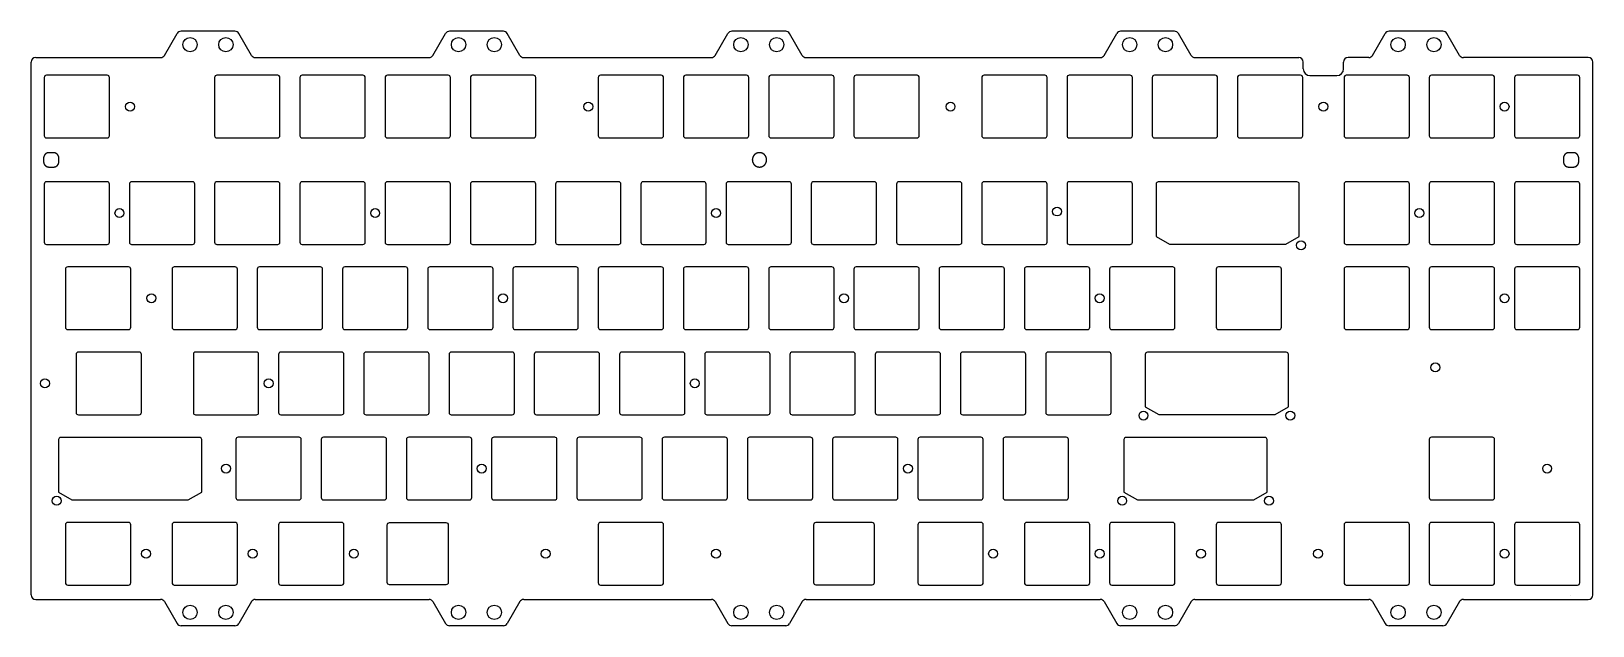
# Model space of a CAD drawing. Header units: millimetres. Extents: x -10 to 339, y -116 to 17.
import ezdxf

# ---------------------------------------------------------------- set-up
doc = ezdxf.new("R2010")
doc.units = ezdxf.units.MM
doc.layers.get('0').update_dxf_attribs({"linetype": 'CONTINUOUS'})
doc.layers.add('BLACK', color=7, linetype='CONTINUOUS')

msp = doc.modelspace()

# ---------------------------------------------------------------- linework, layer by layer
for p, q in [((19.594693, 11.468751), (22.42371, 16.368751)), ((35.322302, 16.868751), (23.289735, 16.868751)), ((39.017342, 11.468751), (36.188326, 16.368751)), ((79.594694, 11.468751), (82.42371, 16.368751)), ((95.322301, 16.868751), (83.289734, 16.868751)), ((99.017342, 11.468751), (96.188327, 16.368751)), ((142.694693, 11.468751), (145.523709, 16.368751)), ((158.422302, 16.868751), (146.389735, 16.868751)), ((162.117343, 11.468751), (159.288327, 16.368751)), ((229.594694, 11.468751), (232.42371, 16.368751)), ((245.322302, 16.868751), (233.289735, 16.868751)), ((249.017343, 11.468751), (246.188326, 16.368751)), ((289.594694, 11.468751), (292.42371, 16.368751)), ((305.322301, 16.868751), (293.289735, 16.868751)), ((309.017342, 11.468751), (306.188327, 16.368751)), ((-9.19375, 10.968751), (18.728899, 10.968751)), ((39.8836, 10.968751), (78.728899, 10.968751)), ((99.883601, 10.968751), (141.82765, 10.968751)), ((162.98235, 10.968751), (228.728668, 10.968751)), ((249.883368, 10.968751), (273.106365, 10.968751)), ((288.728668, 10.968751), (284.106134, 10.968751)), ((337.80625, 10.968751), (309.883369, 10.968751)), ((-10.19375, -109.231249), (-10.19375, 9.968751)), ((274.106134, 8.449994), (274.106134, 9.990289)), ((283.106134, 8.449994), (283.106134, 9.968751)), ((338.80625, -109.231249), (338.80625, 9.968751)), ((275.60625, 6.950001), (281.60625, 6.950001)), ((-9.19375, -110.231249), (18.728899, -110.231249)), ((19.594693, -110.731249), (22.42371, -115.631249)), ((39.017342, -110.731249), (36.188326, -115.631249)), ((39.8836, -110.231249), (78.728899, -110.231249)), ((79.594694, -110.731249), (82.42371, -115.631249)), ((99.017342, -110.731249), (96.188327, -115.631249)), ((99.883601, -110.231249), (141.82765, -110.231249)), ((142.694693, -110.731249), (145.523709, -115.631249)), ((162.117343, -110.731249), (159.288327, -115.631249)), ((162.98235, -110.231249), (228.728668, -110.231249)), ((229.594694, -110.731249), (232.42371, -115.631249)), ((249.017343, -110.731249), (246.188326, -115.631249)), ((249.883368, -110.231249), (288.728668, -110.231249)), ((289.594694, -110.731249), (292.42371, -115.631249)), ((309.017342, -110.731249), (306.188327, -115.631249)), ((309.883369, -110.231249), (337.80625, -110.231249)), ((35.322302, -116.131249), (23.289735, -116.131249)), ((95.322301, -116.131249), (83.289734, -116.131249)), ((158.422302, -116.131249), (146.389735, -116.131249)), ((245.322302, -116.131249), (233.289735, -116.131249)), ((305.322301, -116.131249), (293.289735, -116.131249))]:
    msp.add_line(p, q)
for points in [[(30.8, 6.5), (30.8, -6.5, 0.414212), (31.3, -7), (44.9, -7, 0.414214), (45.4, -6.5), (45.4, 6.5, 0.414214), (44.9, 7), (31.3, 7, 0.414212)], [(49.85, 6.5), (49.85, -6.5, 0.414212), (50.35, -7), (63.95, -7, 0.414214), (64.45, -6.5), (64.45, 6.5, 0.414214), (63.95, 7), (50.35, 7, 0.414212)], [(68.9, 6.5), (68.9, -6.5, 0.414212), (69.4, -7), (83, -7, 0.414214), (83.5, -6.5), (83.5, 6.5, 0.414214), (83, 7), (69.4, 7, 0.414212)], [(87.95, 6.5), (87.95, -6.5, 0.414212), (88.45, -7), (102.05, -7, 0.414214), (102.55, -6.5), (102.55, 6.5, 0.414214), (102.05, 7), (88.45, 7, 0.414212)], [(173.675, 6.5), (173.675, -6.5, 0.414212), (174.175, -7), (187.775, -7, 0.414214), (188.275, -6.5), (188.275, 6.5, 0.414214), (187.775, 7), (174.175, 7, 0.414212)], [(202.25, 6.5), (202.25, -6.5, 0.414212), (202.75, -7), (216.35, -7, 0.414214), (216.85, -6.5), (216.85, 6.5, 0.414214), (216.35, 7), (202.75, 7, 0.414212)], [(221.3, 6.5), (221.3, -6.5, 0.414212), (221.8, -7), (235.4, -7, 0.414214), (235.9, -6.5), (235.9, 6.5, 0.414214), (235.4, 7), (221.8, 7, 0.414212)], [(240.35, 6.5), (240.35, -6.5, 0.414212), (240.85, -7), (254.45, -7, 0.414214), (254.95, -6.5), (254.95, 6.5, 0.414214), (254.45, 7), (240.85, 7, 0.414212)], [(241.2, -17.3375), (241.2, -29.0555), (244.2, -30.7875), (270.2, -30.7875), (273.2, -29.0555), (273.2, -17.3375, 0.414214), (272.7, -16.8375), (241.7, -16.8375, 0.414212)], [(254.6375, -36.3625), (254.6375, -49.3625, 0.414212), (255.1375, -49.8625), (268.7375, -49.8625, 0.414214), (269.2375, -49.3625), (269.2375, -36.3625, 0.414214), (268.7375, -35.8625), (255.1375, -35.8625, 0.414212)], [(238.79375, -55.4375), (238.79375, -67.1555), (241.79375, -68.8875), (267.79375, -68.8875), (270.79375, -67.1555), (270.79375, -55.4375, 0.414214), (270.29375, -54.9375), (239.29375, -54.9375, 0.414212)], [(-4.09375, -74.4875), (-4.09375, -86.2055), (-1.09375, -87.9375), (24.90625, -87.9375), (27.90625, -86.2055), (27.90625, -74.4875, 0.414214), (27.40625, -73.9875), (-3.59375, -73.9875, 0.414212)], [(234.03125, -74.4875), (234.03125, -86.2055), (237.03125, -87.9375), (263.03125, -87.9375), (266.03125, -86.2055), (266.03125, -74.4875, 0.414214), (265.53125, -73.9875), (234.53125, -73.9875, 0.414212)], [(11.5625, -93.0125), (-2.0375, -93.0125, 0.414212), (-2.5375, -93.5125), (-2.5375, -106.5125, 0.414212), (-2.0375, -107.0125), (11.5625, -107.0125, 0.414214), (12.0625, -106.5125), (12.0625, -93.5125, 0.414214)], [(35.375, -107.0125, 0.414214), (35.875, -106.5125), (35.875, -93.5125, 0.414214), (35.375, -93.0125), (21.775, -93.0125, 0.414212), (21.275, -93.5125), (21.275, -106.5125, 0.414212), (21.775, -107.0125)], [(45.5875, -107.0125), (59.1875, -107.0125, 0.414214), (59.6875, -106.5125), (59.6875, -93.5125, 0.414214), (59.1875, -93.0125), (45.5875, -93.0125, 0.414212), (45.0875, -93.5125), (45.0875, -106.5125, 0.414212)], [(69.3934, -106.4625), (69.3934, -93.5625, -0.414212), (69.8934, -93.0625), (82.4934, -93.0625, -0.414212), (82.9934, -93.5625), (82.9934, -106.4625, -0.414212), (82.4934, -106.9625), (69.8934, -106.9625, -0.414212)], [(131.125, -106.5125), (131.125, -93.5125, 0.414214), (130.625, -93.0125), (117.025, -93.0125, 0.414212), (116.525, -93.5125), (116.525, -106.5125, 0.414212), (117.025, -107.0125), (130.625, -107.0125, 0.414214)], [(165.15, -93.0625, 0.414214), (164.65, -93.5625), (164.65, -106.4625, 0.414214), (165.15, -106.9625), (177.75, -106.9625, 0.414214), (178.25, -106.4625), (178.25, -93.5625, 0.414214), (177.75, -93.0625)], [(188.4625, -93.0125, 0.414212), (187.9625, -93.5125), (187.9625, -106.5125, 0.414212), (188.4625, -107.0125), (202.0625, -107.0125, 0.414214), (202.5625, -106.5125), (202.5625, -93.5125, 0.414214), (202.0625, -93.0125)], [(225.875, -107.0125, 0.414214), (226.375, -106.5125), (226.375, -93.5125, 0.414214), (225.875, -93.0125), (212.275, -93.0125, 0.414212), (211.775, -93.5125), (211.775, -106.5125, 0.414212), (212.275, -107.0125)], [(244.925, -93.0125), (231.325, -93.0125, 0.414212), (230.825, -93.5125), (230.825, -106.5125, 0.414212), (231.325, -107.0125), (244.925, -107.0125, 0.414214), (245.425, -106.5125), (245.425, -93.5125, 0.414214)], [(269.2375, -106.5125), (269.2375, -93.5125, 0.414214), (268.7375, -93.0125), (255.1375, -93.0125, 0.414212), (254.6375, -93.5125), (254.6375, -106.5125, 0.414212), (255.1375, -107.0125), (268.7375, -107.0125, 0.414214)]]:
    msp.add_lwpolyline(points, format="xyb", close=True)
for centre, radius in [((25.306019, 13.868751), 1.6), ((33.306019, 13.868751), 1.6), ((85.306019, 13.868751), 1.6), ((93.306019, 13.868751), 1.6), ((148.406018, 13.868751), 1.6), ((156.406018, 13.868751), 1.6), ((235.306018, 13.868751), 1.6), ((243.306018, 13.868751), 1.6), ((295.306018, 13.868751), 1.6), ((303.306018, 13.868751), 1.6), ((273.6, -31.0125), 1), ((238.39375, -69.1125), 1), ((271.19375, -69.1125), 1), ((-4.49375, -88.1625), 1), ((233.63125, -88.1625), 1), ((266.43125, -88.1625), 1), ((15.478125, -100.0125), 1), ((39.290625, -100.0125), 1), ((61.9125, -100.0125), 1), ((104.775, -100.0125), 1), ((142.875, -100.0125), 1), ((204.7875, -100.0125), 1), ((228.6, -100.0125), 1), ((251.221875, -100.0125), 1), ((25.306019, -113.131249), 1.6), ((33.306019, -113.131249), 1.6), ((85.306019, -113.131249), 1.6), ((93.306019, -113.131249), 1.6), ((148.406018, -113.131249), 1.6), ((156.406018, -113.131249), 1.6), ((235.306018, -113.131249), 1.6), ((243.306018, -113.131249), 1.6), ((295.306018, -113.131249), 1.6), ((303.306018, -113.131249), 1.6)]:
    msp.add_circle(centre, radius)
for centre, radius, start, end in [((23.289735, 15.868751), 1, 90, 150), ((35.322302, 15.868751), 1, 30, 90), ((83.289734, 15.868751), 1, 90, 150), ((95.322301, 15.868751), 1, 30, 90), ((146.389735, 15.868751), 1, 90, 150), ((158.422302, 15.868751), 1, 30, 90), ((233.289735, 15.868751), 1, 90, 150), ((245.322302, 15.868751), 1, 30, 90), ((293.289735, 15.868751), 1, 90, 150), ((305.322301, 15.868751), 1, 30, 90), ((-9.19375, 9.968751), 1, 90, 180), ((18.728668, 11.968751), 1, 270, 330), ((39.883368, 11.968751), 1, 210, 270), ((78.728668, 11.968751), 1, 270, 330), ((99.883369, 11.968751), 1, 210, 270), ((141.828667, 11.968751), 1, 270, 330), ((162.983369, 11.968751), 1, 210, 270), ((228.728668, 11.968751), 1, 270, 330), ((249.883368, 11.968751), 1, 210, 270), ((273.106365, 9.968751), 1, 0, 90), ((284.106134, 9.968751), 1, 90, 180), ((288.728668, 11.968751), 1, 270, 330), ((309.883369, 11.968751), 1, 210, 270), ((337.80625, 9.968751), 1, 0, 90), ((275.60625, 8.450001), 1.5, 180, 270), ((281.60625, 8.450001), 1.5, 270, 0), ((-9.19375, -109.231249), 1, 180, 270), ((18.728668, -111.231249), 1, 30, 90), ((39.883368, -111.231249), 1, 90, 150), ((78.728668, -111.231249), 1, 30, 90), ((99.883369, -111.231249), 1, 90, 150), ((141.828667, -111.231249), 1, 30, 90), ((162.983369, -111.231249), 1, 90, 150), ((228.728668, -111.231249), 1, 30, 90), ((249.883368, -111.231249), 1, 90, 150), ((288.728668, -111.231249), 1, 30, 90), ((309.883369, -111.231249), 1, 90, 150), ((337.80625, -109.231249), 1, 270, 0), ((23.289735, -115.131249), 1, 210, 270), ((35.322302, -115.131249), 1, 270, 330), ((83.289734, -115.131249), 1, 210, 270), ((95.322301, -115.131249), 1, 270, 330), ((146.389735, -115.131249), 1, 210, 270), ((158.422302, -115.131249), 1, 270, 330), ((233.289735, -115.131249), 1, 210, 270), ((245.322302, -115.131249), 1, 270, 330), ((293.289735, -115.131249), 1, 210, 270), ((305.322301, -115.131249), 1, 270, 330)]:
    msp.add_arc(centre, radius, start, end)
at = {"layer": 'BLACK', "linetype": 'Continuous'}
for p, q in [((6.8, 7), (-6.8, 7)), ((130.625, 7), (117.025, 7)), ((149.675, 7), (136.075, 7)), ((168.725, 7), (155.125, 7)), ((273.5, 7), (259.9, 7)), ((297.3125, 7), (283.7125, 7)), ((316.3625, 7), (302.7625, 7)), ((335.4125, 7), (321.8125, 7)), ((-7.3, 6.499999), (-7.3, -6.5)), ((7.3, -6.5), (7.3, 6.5)), ((116.525, 6.5), (116.525, -6.5)), ((131.125, -6.5), (131.125, 6.5)), ((135.575, 6.5), (135.575, -6.5)), ((150.175, -6.5), (150.175, 6.5)), ((154.625, 6.5), (154.625, -6.5)), ((169.225, -6.5), (169.225, 6.5)), ((259.4, 6.5), (259.4, -6.5)), ((274, -6.5), (274, 6.5)), ((283.2125, 6.5), (283.2125, -6.5)), ((297.8125, -6.5), (297.8125, 6.5)), ((302.2625, 6.5), (302.2625, -6.5)), ((316.8625, -6.5), (316.8625, 6.5)), ((321.3125, 6.5), (321.3125, -6.5)), ((335.9125, -6.5), (335.9125, 6.5)), ((-6.820428, -10.467172), (-6.828929, -10.472024)), ((-6.811889, -10.46239), (-6.820428, -10.467172)), ((-6.803314, -10.457679), (-6.811889, -10.46239)), ((-6.794701, -10.453039), (-6.803314, -10.457679)), ((-6.799999, -7), (6.8, -7)), ((-6.786053, -10.448471), (-6.794701, -10.453039)), ((-6.777369, -10.443974), (-6.786053, -10.448471)), ((-6.76865, -10.439549), (-6.777369, -10.443974)), ((-6.759897, -10.435197), (-6.76865, -10.439549)), ((-6.75111, -10.430917), (-6.759897, -10.435197)), ((-6.74229, -10.426709), (-6.75111, -10.430917)), ((-6.733437, -10.422575), (-6.74229, -10.426709)), ((-6.724553, -10.418514), (-6.733437, -10.422575)), ((-6.715637, -10.414527), (-6.724553, -10.418514)), ((-6.706689, -10.410613), (-6.715637, -10.414527)), ((-6.697712, -10.406773), (-6.706689, -10.410613)), ((-6.688705, -10.403007), (-6.697712, -10.406773)), ((-6.679668, -10.399316), (-6.688705, -10.403007)), ((-6.670602, -10.395699), (-6.679668, -10.399316)), ((-6.661508, -10.392157), (-6.670602, -10.395699)), ((-6.652387, -10.38869), (-6.661508, -10.392157)), ((-6.643238, -10.385298), (-6.652387, -10.38869)), ((-6.634062, -10.381981), (-6.643238, -10.385298)), ((-6.62486, -10.37874), (-6.634062, -10.381981)), ((-6.615633, -10.375574), (-6.62486, -10.37874)), ((-6.60638, -10.372485), (-6.615633, -10.375574)), ((-6.597103, -10.369471), (-6.60638, -10.372485)), ((-6.587801, -10.366534), (-6.597103, -10.369471)), ((-6.578476, -10.363673), (-6.587801, -10.366534)), ((-6.569127, -10.360888), (-6.578476, -10.363673)), ((-6.559756, -10.35818), (-6.569127, -10.360888)), ((-6.550362, -10.355549), (-6.559756, -10.35818)), ((-6.540947, -10.352995), (-6.550362, -10.355549)), ((-6.53151, -10.350517), (-6.540947, -10.352995)), ((-6.522052, -10.348117), (-6.53151, -10.350517)), ((-6.512574, -10.345794), (-6.522052, -10.348117)), ((-6.503076, -10.343549), (-6.512574, -10.345794)), ((-6.493558, -10.341381), (-6.503076, -10.343549)), ((-6.484022, -10.339291), (-6.493558, -10.341381)), ((-6.474466, -10.337278), (-6.484022, -10.339291)), ((-6.464893, -10.335343), (-6.474466, -10.337278)), ((-6.455301, -10.333486), (-6.464893, -10.335343)), ((-6.445693, -10.331708), (-6.455301, -10.333486)), ((-6.436067, -10.330007), (-6.445693, -10.331708)), ((-6.426425, -10.328385), (-6.436067, -10.330007)), ((-6.416766, -10.32684), (-6.426425, -10.328385)), ((-6.407092, -10.325375), (-6.416766, -10.32684)), ((-6.397402, -10.323988), (-6.407092, -10.325375)), ((-6.387698, -10.322679), (-6.397402, -10.323988)), ((-6.377979, -10.321449), (-6.387698, -10.322679)), ((-6.368246, -10.320298), (-6.377979, -10.321449)), ((-6.358498, -10.319226), (-6.368246, -10.320298)), ((-6.348738, -10.318233), (-6.358498, -10.319226)), ((-6.338964, -10.317319), (-6.348738, -10.318233)), ((-6.329178, -10.316484), (-6.338964, -10.317319)), ((-6.319379, -10.315728), (-6.329178, -10.316484)), ((-6.309568, -10.315051), (-6.319379, -10.315728)), ((-6.299745, -10.314454), (-6.309568, -10.315051)), ((-6.289911, -10.313936), (-6.299745, -10.314454)), ((-6.280066, -10.313497), (-6.289911, -10.313936)), ((-6.270211, -10.313139), (-6.280066, -10.313497)), ((-6.260344, -10.312859), (-6.270211, -10.313139)), ((-6.250468, -10.31266), (-6.260344, -10.312859)), ((-6.240582, -10.31254), (-6.250468, -10.31266)), ((-6.230687, -10.3125), (-6.240582, -10.31254)), ((-5.214058, -10.3125), (-6.230687, -10.3125)), ((-5.210144, -10.312506), (-5.214058, -10.3125)), ((-5.205191, -10.312532), (-5.210144, -10.312506)), ((-5.200243, -10.312578), (-5.205191, -10.312532)), ((-5.195295, -10.312644), (-5.200243, -10.312578)), ((-5.190351, -10.31273), (-5.195295, -10.312644)), ((-5.185408, -10.312835), (-5.190351, -10.31273)), ((-5.180469, -10.312961), (-5.185408, -10.312835)), ((-5.175531, -10.313107), (-5.180469, -10.312961)), ((-5.170598, -10.313272), (-5.175531, -10.313107)), ((-5.165664, -10.313458), (-5.170598, -10.313272)), ((-5.160736, -10.313663), (-5.165664, -10.313458)), ((-5.155809, -10.313889), (-5.160736, -10.313663)), ((-5.150886, -10.314134), (-5.155809, -10.313889)), ((-5.145964, -10.3144), (-5.150886, -10.314134)), ((-5.141047, -10.314685), (-5.145964, -10.3144)), ((-5.13613, -10.31499), (-5.141047, -10.314685)), ((-5.131219, -10.315315), (-5.13613, -10.31499)), ((-5.126308, -10.315659), (-5.131219, -10.315315)), ((-5.121403, -10.316024), (-5.126308, -10.315659)), ((-5.116499, -10.316409), (-5.121403, -10.316024)), ((-5.1116, -10.316813), (-5.116499, -10.316409)), ((-5.106701, -10.317237), (-5.1116, -10.316813)), ((-5.101808, -10.317681), (-5.106701, -10.317237)), ((-5.096917, -10.318145), (-5.101808, -10.317681)), ((-5.09203, -10.318628), (-5.096917, -10.318145)), ((-5.087145, -10.319132), (-5.09203, -10.318628)), ((-5.082265, -10.319655), (-5.087145, -10.319132)), ((-5.077387, -10.320198), (-5.082265, -10.319655)), ((-5.072514, -10.32076), (-5.077387, -10.320198)), ((-5.067642, -10.321343), (-5.072514, -10.32076)), ((-5.062777, -10.321945), (-5.067642, -10.321343)), ((-5.057912, -10.322567), (-5.062777, -10.321945)), ((-5.053054, -10.323208), (-5.057912, -10.322567)), ((-5.048197, -10.323869), (-5.053054, -10.323208)), ((-5.043346, -10.32455), (-5.048197, -10.323869)), ((-5.038496, -10.325251), (-5.043346, -10.32455)), ((-5.033653, -10.325971), (-5.038496, -10.325251)), ((-5.028811, -10.326711), (-5.033653, -10.325971)), ((-5.023975, -10.327471), (-5.028811, -10.326711)), ((-5.019141, -10.32825), (-5.023975, -10.327471)), ((-5.014314, -10.329049), (-5.019141, -10.32825)), ((-5.009488, -10.329868), (-5.014314, -10.329049)), ((-5.004669, -10.330705), (-5.009488, -10.329868)), ((-4.999851, -10.331563), (-5.004669, -10.330705)), ((-4.99504, -10.33244), (-4.999851, -10.331563)), ((-4.990231, -10.333337), (-4.99504, -10.33244)), ((-4.985429, -10.334254), (-4.990231, -10.333337)), ((-4.980629, -10.33519), (-4.985429, -10.334254)), ((-4.975836, -10.336145), (-4.980629, -10.33519)), ((-4.971044, -10.33712), (-4.975836, -10.336145)), ((-4.96626, -10.338114), (-4.971044, -10.33712)), ((-4.961478, -10.339129), (-4.96626, -10.338114)), ((-4.956703, -10.340162), (-4.961478, -10.339129)), ((-4.951931, -10.341215), (-4.956703, -10.340162)), ((-4.947165, -10.342287), (-4.951931, -10.341215)), ((-4.942402, -10.343379), (-4.947165, -10.342287)), ((-4.937646, -10.34449), (-4.942402, -10.343379)), ((-4.932893, -10.345621), (-4.937646, -10.34449)), ((-4.928147, -10.34677), (-4.932893, -10.345621)), ((-4.923404, -10.34794), (-4.928147, -10.34677)), ((-4.918669, -10.349128), (-4.923404, -10.34794)), ((-4.913936, -10.350337), (-4.918669, -10.349128)), ((-4.909211, -10.351564), (-4.913936, -10.350337)), ((-4.904488, -10.352811), (-4.909211, -10.351564)), ((-4.899774, -10.354076), (-4.904488, -10.352811)), ((-4.895062, -10.355362), (-4.899774, -10.354076)), ((-4.890359, -10.356666), (-4.895062, -10.355362)), ((-4.885658, -10.35799), (-4.890359, -10.356666)), ((-4.880966, -10.359333), (-4.885658, -10.35799)), ((-4.876276, -10.360695), (-4.880966, -10.359333)), ((-4.871595, -10.362076), (-4.876276, -10.360695)), ((-4.866917, -10.363477), (-4.871595, -10.362076)), ((-4.862248, -10.364896), (-4.866917, -10.363477)), ((-4.857582, -10.366336), (-4.862248, -10.364896)), ((-4.852924, -10.367793), (-4.857582, -10.366336)), ((-4.84827, -10.369271), (-4.852924, -10.367793)), ((-4.843624, -10.370766), (-4.84827, -10.369271)), ((-4.838982, -10.372282), (-4.843624, -10.370766)), ((-4.834348, -10.373816), (-4.838982, -10.372282)), ((-4.829719, -10.375369), (-4.834348, -10.373816)), ((-4.825098, -10.376941), (-4.829719, -10.375369)), ((-4.820482, -10.378533), (-4.825098, -10.376941)), ((-4.815873, -10.380142), (-4.820482, -10.378533)), ((-4.81127, -10.381772), (-4.815873, -10.380142)), ((-4.806675, -10.383419), (-4.81127, -10.381772)), ((-4.802084, -10.385087), (-4.806675, -10.383419)), ((-4.797503, -10.386772), (-4.802084, -10.385087)), ((-4.792926, -10.388477), (-4.797503, -10.386772)), ((-4.788358, -10.3902), (-4.792926, -10.388477)), ((-4.783794, -10.391942), (-4.788358, -10.3902)), ((-4.77924, -10.393703), (-4.783794, -10.391942)), ((-4.774691, -10.395483), (-4.77924, -10.393703)), ((-4.770151, -10.397281), (-4.774691, -10.395483)), ((-4.765616, -10.399098), (-4.770151, -10.397281)), ((-4.76109, -10.400934), (-4.765616, -10.399098)), ((-4.75657, -10.402788), (-4.76109, -10.400934)), ((-4.752059, -10.404661), (-4.75657, -10.402788)), ((-4.747553, -10.406553), (-4.752059, -10.404661)), ((-4.743057, -10.408463), (-4.747553, -10.406553)), ((-4.738567, -10.410392), (-4.743057, -10.408463)), ((-4.734086, -10.412338), (-4.738567, -10.410392)), ((-4.729611, -10.414305), (-4.734086, -10.412338)), ((-4.725145, -10.416288), (-4.729611, -10.414305)), ((-4.720686, -10.418291), (-4.725145, -10.416288)), ((-4.716236, -10.420312), (-4.720686, -10.418291)), ((-4.711792, -10.422351), (-4.716236, -10.420312)), ((-4.707359, -10.424408), (-4.711792, -10.422351)), ((-4.702931, -10.426485), (-4.707359, -10.424408)), ((-4.698514, -10.428579), (-4.702931, -10.426485)), ((-4.694103, -10.430691), (-4.698514, -10.428579)), ((-4.689702, -10.432822), (-4.694103, -10.430691)), ((-4.685308, -10.434971), (-4.689702, -10.432822)), ((-4.680924, -10.437137), (-4.685308, -10.434971)), ((-4.676546, -10.439323), (-4.680924, -10.437137)), ((-4.67218, -10.441525), (-4.676546, -10.439323)), ((-4.66782, -10.443747), (-4.67218, -10.441525)), ((-4.66347, -10.445986), (-4.66782, -10.443747)), ((-4.659128, -10.448243), (-4.66347, -10.445986)), ((-4.654796, -10.450518), (-4.659128, -10.448243)), ((-4.650472, -10.452811), (-4.654796, -10.450518)), ((-4.646158, -10.455121), (-4.650472, -10.452811)), ((-4.641852, -10.457451), (-4.646158, -10.455121)), ((-4.637556, -10.459797), (-4.641852, -10.457451)), ((-4.633268, -10.462161), (-4.637556, -10.459797)), ((-4.628991, -10.464543), (-4.633268, -10.462161)), ((-4.624722, -10.466943), (-4.628991, -10.464543)), ((-4.620464, -10.469359), (-4.624722, -10.466943)), ((-4.616214, -10.471795), (-4.620464, -10.469359)), ((117.025, -7), (130.625, -7)), ((136.075, -7), (149.675, -7)), ((151.880549, -10.467926), (151.870383, -10.472826)), ((151.890748, -10.463099), (151.880549, -10.467926)), ((151.900979, -10.458344), (151.890748, -10.463099)), ((151.911243, -10.453664), (151.900979, -10.458344)), ((151.921538, -10.449056), (151.911243, -10.453664)), ((151.931864, -10.444522), (151.921538, -10.449056)), ((151.94222, -10.440063), (151.931864, -10.444522)), ((151.952607, -10.435677), (151.94222, -10.440063)), ((151.963023, -10.431365), (151.952607, -10.435677)), ((151.973468, -10.427128), (151.963023, -10.431365)), ((151.983942, -10.422966), (151.973468, -10.427128)), ((151.994445, -10.418878), (151.983942, -10.422966)), ((152.004975, -10.414866), (151.994445, -10.418878)), ((152.015532, -10.410928), (152.004975, -10.414866)), ((152.026117, -10.407066), (152.015532, -10.410928)), ((152.036727, -10.403279), (152.026117, -10.407066)), ((152.047364, -10.399568), (152.036727, -10.403279)), ((152.058026, -10.395932), (152.047364, -10.399568)), ((152.068714, -10.392373), (152.058026, -10.395932)), ((152.079426, -10.388889), (152.068714, -10.392373)), ((152.090163, -10.385482), (152.079426, -10.388889)), ((152.100923, -10.382151), (152.090163, -10.385482)), ((152.111707, -10.378896), (152.100923, -10.382151)), ((152.122513, -10.375718), (152.111707, -10.378896)), ((152.133343, -10.372617), (152.122513, -10.375718)), ((152.144194, -10.369592), (152.133343, -10.372617)), ((152.155067, -10.366644), (152.144194, -10.369592)), ((152.165962, -10.363773), (152.155067, -10.366644)), ((152.176878, -10.36098), (152.165962, -10.363773)), ((152.187814, -10.358264), (152.176878, -10.36098)), ((152.19877, -10.355625), (152.187814, -10.358264)), ((152.209746, -10.353063), (152.19877, -10.355625)), ((152.220742, -10.350579), (152.209746, -10.353063)), ((152.231756, -10.348173), (152.220742, -10.350579)), ((152.24279, -10.345844), (152.231756, -10.348173)), ((152.253841, -10.343594), (152.24279, -10.345844)), ((152.264911, -10.341421), (152.253841, -10.343594)), ((152.275998, -10.339326), (152.264911, -10.341421)), ((152.287102, -10.337309), (152.275998, -10.339326)), ((152.298223, -10.335371), (152.287102, -10.337309)), ((152.30936, -10.333511), (152.298223, -10.335371)), ((152.320514, -10.331729), (152.30936, -10.333511)), ((152.331683, -10.330025), (152.320514, -10.331729)), ((152.342868, -10.3284), (152.331683, -10.330025)), ((152.354068, -10.326854), (152.342868, -10.3284)), ((152.365283, -10.325387), (152.354068, -10.326854)), ((152.376512, -10.323998), (152.365283, -10.325387)), ((152.387755, -10.322688), (152.376512, -10.323998)), ((152.399012, -10.321456), (152.387755, -10.322688)), ((152.410282, -10.320304), (152.399012, -10.321456)), ((152.421566, -10.319231), (152.410282, -10.320304)), ((152.432862, -10.318237), (152.421566, -10.319231)), ((152.444171, -10.317322), (152.432862, -10.318237)), ((152.455492, -10.316486), (152.444171, -10.317322)), ((152.466826, -10.31573), (152.455492, -10.316486)), ((152.47817, -10.315052), (152.466826, -10.31573)), ((152.489526, -10.314455), (152.47817, -10.315052)), ((152.500894, -10.313936), (152.489526, -10.314455)), ((152.512272, -10.313498), (152.500894, -10.313936)), ((152.52366, -10.313139), (152.512272, -10.313498)), ((152.535059, -10.312859), (152.52366, -10.313139)), ((152.546467, -10.31266), (152.535059, -10.312859)), ((152.557885, -10.31254), (152.546467, -10.31266)), ((152.569313, -10.3125), (152.557885, -10.31254)), ((152.571128, -10.312501), (152.569313, -10.3125)), ((152.576848, -10.312517), (152.571128, -10.312501)), ((152.582563, -10.312554), (152.576848, -10.312517)), ((152.588279, -10.31261), (152.582563, -10.312554)), ((152.59399, -10.312686), (152.588279, -10.31261)), ((152.5997, -10.312783), (152.59399, -10.312686)), ((152.605406, -10.312899), (152.5997, -10.312783)), ((152.611112, -10.313035), (152.605406, -10.312899)), ((152.616813, -10.313192), (152.611112, -10.313035)), ((152.622514, -10.313368), (152.616813, -10.313192)), ((152.628209, -10.313564), (152.622514, -10.313368)), ((152.633905, -10.31378), (152.628209, -10.313564)), ((152.639595, -10.314016), (152.633905, -10.31378)), ((152.645286, -10.314272), (152.639595, -10.314016)), ((152.65097, -10.314548), (152.645286, -10.314272)), ((152.656655, -10.314843), (152.65097, -10.314548)), ((152.662335, -10.315159), (152.656655, -10.314843)), ((152.668013, -10.315495), (152.662335, -10.315159)), ((152.673687, -10.31585), (152.668013, -10.315495)), ((152.67936, -10.316225), (152.673687, -10.31585)), ((152.685028, -10.31662), (152.67936, -10.316225)), ((152.690695, -10.317035), (152.685028, -10.31662)), ((152.696357, -10.31747), (152.690695, -10.317035)), ((152.702018, -10.317925), (152.696357, -10.31747)), ((152.707674, -10.318399), (152.702018, -10.317925)), ((152.713329, -10.318894), (152.707674, -10.318399)), ((152.718978, -10.319408), (152.713329, -10.318894)), ((152.724626, -10.319942), (152.718978, -10.319408)), ((152.730269, -10.320495), (152.724626, -10.319942)), ((152.735911, -10.321069), (152.730269, -10.320495)), ((152.741547, -10.321662), (152.735911, -10.321069)), ((152.747182, -10.322275), (152.741547, -10.321662)), ((152.752811, -10.322908), (152.747182, -10.322275)), ((152.75844, -10.323561), (152.752811, -10.322908)), ((152.764062, -10.324233), (152.75844, -10.323561)), ((152.769683, -10.324925), (152.764062, -10.324233)), ((152.775298, -10.325637), (152.769683, -10.324925)), ((152.780912, -10.326368), (152.775298, -10.325637)), ((152.78652, -10.327119), (152.780912, -10.326368)), ((152.792127, -10.32789), (152.78652, -10.327119)), ((152.797727, -10.328681), (152.792127, -10.32789)), ((152.803326, -10.329491), (152.797727, -10.328681)), ((152.808919, -10.330321), (152.803326, -10.329491)), ((152.81451, -10.331171), (152.808919, -10.330321)), ((152.820095, -10.33204), (152.81451, -10.331171)), ((152.825679, -10.332929), (152.820095, -10.33204)), ((152.831256, -10.333837), (152.825679, -10.332929)), ((152.836831, -10.334765), (152.831256, -10.333837)), ((152.8424, -10.335713), (152.836831, -10.334765)), ((152.847967, -10.33668), (152.8424, -10.335713)), ((152.853528, -10.337667), (152.847967, -10.33668)), ((152.859086, -10.338674), (152.853528, -10.337667)), ((152.864638, -10.3397), (152.859086, -10.338674)), ((152.870188, -10.340745), (152.864638, -10.3397)), ((152.875732, -10.34181), (152.870188, -10.340745)), ((152.881273, -10.342895), (152.875732, -10.34181)), ((152.886808, -10.343999), (152.881273, -10.342895)), ((152.89234, -10.345123), (152.886808, -10.343999)), ((152.897865, -10.346266), (152.89234, -10.345123)), ((152.903388, -10.347429), (152.897865, -10.346266)), ((152.908905, -10.348611), (152.903388, -10.347429)), ((152.914418, -10.349813), (152.908905, -10.348611)), ((152.919925, -10.351034), (152.914418, -10.349813)), ((152.925429, -10.352275), (152.919925, -10.351034)), ((152.930926, -10.353534), (152.925429, -10.352275)), ((152.936421, -10.354814), (152.930926, -10.353534)), ((152.941908, -10.356113), (152.936421, -10.354814)), ((152.947393, -10.357431), (152.941908, -10.356113)), ((152.95287, -10.358768), (152.947393, -10.357431)), ((152.958345, -10.360126), (152.95287, -10.358768)), ((152.963812, -10.361502), (152.958345, -10.360126)), ((152.969276, -10.362897), (152.963812, -10.361502)), ((152.974733, -10.364312), (152.969276, -10.362897)), ((152.980186, -10.365747), (152.974733, -10.364312)), ((152.985632, -10.3672), (152.980186, -10.365747)), ((152.991075, -10.368673), (152.985632, -10.3672)), ((152.99651, -10.370165), (152.991075, -10.368673)), ((153.001943, -10.371676), (152.99651, -10.370165)), ((153.007367, -10.373207), (153.001943, -10.371676)), ((153.012788, -10.374757), (153.007367, -10.373207)), ((153.018201, -10.376325), (153.012788, -10.374757)), ((153.02361, -10.377914), (153.018201, -10.376325)), ((153.029012, -10.379521), (153.02361, -10.377914)), ((153.03441, -10.381148), (153.029012, -10.379521)), ((153.0398, -10.382793), (153.03441, -10.381148)), ((153.045186, -10.384458), (153.0398, -10.382793)), ((153.050564, -10.386142), (153.045186, -10.384458)), ((153.055938, -10.387845), (153.050564, -10.386142)), ((153.061305, -10.389567), (153.055938, -10.387845)), ((153.066667, -10.391308), (153.061305, -10.389567)), ((153.07202, -10.393068), (153.066667, -10.391308)), ((153.07737, -10.394848), (153.07202, -10.393068)), ((153.082711, -10.396646), (153.07737, -10.394848)), ((153.088049, -10.398463), (153.082711, -10.396646)), ((153.093377, -10.400299), (153.088049, -10.398463)), ((153.098701, -10.402155), (153.093377, -10.400299)), ((153.104017, -10.404028), (153.098701, -10.402155)), ((153.109328, -10.405922), (153.104017, -10.404028)), ((153.114631, -10.407833), (153.109328, -10.405922)), ((153.119929, -10.409764), (153.114631, -10.407833)), ((153.125218, -10.411713), (153.119929, -10.409764)), ((153.130502, -10.413682), (153.125218, -10.411713)), ((153.135778, -10.415669), (153.130502, -10.413682)), ((153.141049, -10.417675), (153.135778, -10.415669)), ((153.14631, -10.4197), (153.141049, -10.417675)), ((153.151567, -10.421744), (153.14631, -10.4197)), ((153.156815, -10.423806), (153.151567, -10.421744)), ((153.162057, -10.425887), (153.156815, -10.423806)), ((153.167291, -10.427986), (153.162057, -10.425887)), ((153.172519, -10.430105), (153.167291, -10.427986)), ((153.177738, -10.432242), (153.172519, -10.430105)), ((153.182951, -10.434398), (153.177738, -10.432242)), ((153.188156, -10.436572), (153.182951, -10.434398)), ((153.193354, -10.438765), (153.188156, -10.436572)), ((153.198543, -10.440976), (153.193354, -10.438765)), ((153.203727, -10.443206), (153.198543, -10.440976)), ((153.208901, -10.445454), (153.203727, -10.443206)), ((153.214069, -10.447721), (153.208901, -10.445454)), ((153.219228, -10.450006), (153.214069, -10.447721)), ((153.22438, -10.45231), (153.219228, -10.450006)), ((153.229523, -10.454632), (153.22438, -10.45231)), ((153.23466, -10.456973), (153.229523, -10.454632)), ((153.239787, -10.459331), (153.23466, -10.456973)), ((153.244907, -10.461709), (153.239787, -10.459331)), ((153.250018, -10.464104), (153.244907, -10.461709)), ((153.255123, -10.466518), (153.250018, -10.464104)), ((153.260217, -10.46895), (153.255123, -10.466518)), ((153.265305, -10.4714), (153.260217, -10.46895)), ((155.125, -7), (168.725, -7)), ((259.9, -7), (273.5, -7)), ((283.7125, -7), (297.3125, -7)), ((302.7625, -7), (316.3625, -7)), ((321.8125, -7), (335.4125, -7)), ((332.862943, -10.467172), (332.854442, -10.472024)), ((332.871482, -10.46239), (332.862943, -10.467172)), ((332.880058, -10.457679), (332.871482, -10.46239)), ((332.888671, -10.453039), (332.880058, -10.457679)), ((332.897319, -10.448471), (332.888671, -10.453039)), ((332.906003, -10.443974), (332.897319, -10.448471)), ((332.914722, -10.439549), (332.906003, -10.443974)), ((332.923475, -10.435197), (332.914722, -10.439549)), ((332.932262, -10.430917), (332.923475, -10.435197)), ((332.941082, -10.426709), (332.932262, -10.430917)), ((332.949934, -10.422575), (332.941082, -10.426709)), ((332.958819, -10.418514), (332.949934, -10.422575)), ((332.967735, -10.414526), (332.958819, -10.418514)), ((332.976682, -10.410613), (332.967735, -10.414526)), ((332.98566, -10.406773), (332.976682, -10.410613)), ((332.994667, -10.403007), (332.98566, -10.406773)), ((333.003704, -10.399316), (332.994667, -10.403007)), ((333.01277, -10.395699), (333.003704, -10.399316)), ((333.021863, -10.392157), (333.01277, -10.395699)), ((333.030985, -10.38869), (333.021863, -10.392157)), ((333.040134, -10.385298), (333.030985, -10.38869)), ((333.04931, -10.381981), (333.040134, -10.385298)), ((333.058511, -10.37874), (333.04931, -10.381981)), ((333.067739, -10.375574), (333.058511, -10.37874)), ((333.076992, -10.372485), (333.067739, -10.375574)), ((333.086269, -10.369471), (333.076992, -10.372485)), ((333.095571, -10.366534), (333.086269, -10.369471)), ((333.104896, -10.363673), (333.095571, -10.366534)), ((333.114245, -10.360888), (333.104896, -10.363673)), ((333.123616, -10.35818), (333.114245, -10.360888)), ((333.13301, -10.355549), (333.123616, -10.35818)), ((333.142425, -10.352995), (333.13301, -10.355549)), ((333.151862, -10.350517), (333.142425, -10.352995)), ((333.16132, -10.348117), (333.151862, -10.350517)), ((333.170798, -10.345794), (333.16132, -10.348117)), ((333.180296, -10.343549), (333.170798, -10.345794)), ((333.189813, -10.341381), (333.180296, -10.343549)), ((333.19935, -10.33929), (333.189813, -10.341381)), ((333.208905, -10.337278), (333.19935, -10.33929)), ((333.218479, -10.335343), (333.208905, -10.337278)), ((333.22807, -10.333486), (333.218479, -10.335343)), ((333.237679, -10.331708), (333.22807, -10.333486)), ((333.247305, -10.330007), (333.237679, -10.331708)), ((333.256947, -10.328385), (333.247305, -10.330007)), ((333.266606, -10.32684), (333.256947, -10.328385)), ((333.27628, -10.325375), (333.266606, -10.32684)), ((333.285969, -10.323988), (333.27628, -10.325375)), ((333.295674, -10.322679), (333.285969, -10.323988)), ((333.305393, -10.321449), (333.295674, -10.322679)), ((333.315126, -10.320298), (333.305393, -10.321449)), ((333.324873, -10.319226), (333.315126, -10.320298)), ((333.334634, -10.318233), (333.324873, -10.319226)), ((333.344408, -10.317319), (333.334634, -10.318233)), ((333.354194, -10.316484), (333.344408, -10.317319)), ((333.363993, -10.315728), (333.354194, -10.316484)), ((333.373804, -10.315051), (333.363993, -10.315728)), ((333.383627, -10.314454), (333.373804, -10.315051)), ((333.393461, -10.313936), (333.383627, -10.314454)), ((333.403306, -10.313497), (333.393461, -10.313936)), ((333.413161, -10.313139), (333.403306, -10.313497)), ((333.423028, -10.312859), (333.413161, -10.313139)), ((333.432904, -10.31266), (333.423028, -10.312859)), ((333.44279, -10.31254), (333.432904, -10.31266)), ((333.452685, -10.3125), (333.44279, -10.31254)), ((334.469313, -10.3125), (333.452685, -10.3125)), ((334.473227, -10.312506), (334.469313, -10.3125)), ((334.47818, -10.312532), (334.473227, -10.312506)), ((334.483128, -10.312578), (334.47818, -10.312532)), ((334.488077, -10.312644), (334.483128, -10.312578)), ((334.49302, -10.31273), (334.488077, -10.312644)), ((334.497963, -10.312835), (334.49302, -10.31273)), ((334.502902, -10.312961), (334.497963, -10.312835)), ((334.50784, -10.313107), (334.502902, -10.312961)), ((334.512774, -10.313272), (334.50784, -10.313107)), ((334.517707, -10.313458), (334.512774, -10.313272)), ((334.522635, -10.313663), (334.517707, -10.313458)), ((334.527563, -10.313889), (334.522635, -10.313663)), ((334.532485, -10.314134), (334.527563, -10.313889)), ((334.537407, -10.3144), (334.532485, -10.314134)), ((334.542324, -10.314685), (334.537407, -10.3144)), ((334.547241, -10.31499), (334.542324, -10.314685)), ((334.552152, -10.315315), (334.547241, -10.31499)), ((334.557063, -10.315659), (334.552152, -10.315315)), ((334.561968, -10.316024), (334.557063, -10.315659)), ((334.566873, -10.316409), (334.561968, -10.316024)), ((334.571772, -10.316813), (334.566873, -10.316409)), ((334.57667, -10.317237), (334.571772, -10.316813)), ((334.581563, -10.317681), (334.57667, -10.317237)), ((334.586455, -10.318145), (334.581563, -10.317681)), ((334.591341, -10.318628), (334.586455, -10.318145)), ((334.596226, -10.319132), (334.591341, -10.318628)), ((334.601106, -10.319655), (334.596226, -10.319132)), ((334.605985, -10.320198), (334.601106, -10.319655)), ((334.610857, -10.32076), (334.605985, -10.320198)), ((334.615729, -10.321343), (334.610857, -10.32076)), ((334.620595, -10.321945), (334.615729, -10.321343)), ((334.625459, -10.322567), (334.620595, -10.321945)), ((334.630318, -10.323208), (334.625459, -10.322567)), ((334.635175, -10.323869), (334.630318, -10.323208)), ((334.640026, -10.32455), (334.635175, -10.323869)), ((334.644875, -10.325251), (334.640026, -10.32455)), ((334.649719, -10.325971), (334.644875, -10.325251)), ((334.654561, -10.326711), (334.649719, -10.325971)), ((334.659396, -10.327471), (334.654561, -10.326711)), ((334.66423, -10.32825), (334.659396, -10.327471)), ((334.669058, -10.329049), (334.66423, -10.32825)), ((334.673883, -10.329868), (334.669058, -10.329049)), ((334.678703, -10.330705), (334.673883, -10.329868)), ((334.68352, -10.331563), (334.678703, -10.330705)), ((334.688331, -10.33244), (334.68352, -10.331563)), ((334.69314, -10.333337), (334.688331, -10.33244)), ((334.697942, -10.334254), (334.69314, -10.333337)), ((334.702742, -10.33519), (334.697942, -10.334254)), ((334.707536, -10.336145), (334.702742, -10.33519)), ((334.712327, -10.33712), (334.707536, -10.336145)), ((334.717111, -10.338114), (334.712327, -10.33712)), ((334.721893, -10.339129), (334.717111, -10.338114)), ((334.726668, -10.340162), (334.721893, -10.339129)), ((334.731441, -10.341215), (334.726668, -10.340162)), ((334.736206, -10.342287), (334.731441, -10.341215)), ((334.740969, -10.343379), (334.736206, -10.342287)), ((334.745725, -10.34449), (334.740969, -10.343379)), ((334.750478, -10.345621), (334.745725, -10.34449)), ((334.755224, -10.34677), (334.750478, -10.345621)), ((334.759967, -10.34794), (334.755224, -10.34677)), ((334.764703, -10.349128), (334.759967, -10.34794)), ((334.769435, -10.350337), (334.764703, -10.349128)), ((334.774161, -10.351564), (334.769435, -10.350337)), ((334.778883, -10.352811), (334.774161, -10.351564)), ((334.783598, -10.354076), (334.778883, -10.352811)), ((334.788309, -10.355362), (334.783598, -10.354076)), ((334.793013, -10.356666), (334.788309, -10.355362)), ((334.797713, -10.35799), (334.793013, -10.356666)), ((334.802406, -10.359333), (334.797713, -10.35799)), ((334.807095, -10.360695), (334.802406, -10.359333)), ((334.811776, -10.362076), (334.807095, -10.360695)), ((334.816454, -10.363477), (334.811776, -10.362076)), ((334.821124, -10.364897), (334.816454, -10.363477)), ((334.82579, -10.366336), (334.821124, -10.364897)), ((334.830448, -10.367793), (334.82579, -10.366336)), ((334.835102, -10.369271), (334.830448, -10.367793)), ((334.839748, -10.370766), (334.835102, -10.369271)), ((334.844389, -10.372282), (334.839748, -10.370766)), ((334.849023, -10.373816), (334.844389, -10.372282)), ((334.853652, -10.375369), (334.849023, -10.373816)), ((334.858273, -10.376941), (334.853652, -10.375369)), ((334.86289, -10.378533), (334.858273, -10.376941)), ((334.867498, -10.380142), (334.86289, -10.378533)), ((334.872102, -10.381772), (334.867498, -10.380142)), ((334.876697, -10.383419), (334.872102, -10.381772)), ((334.881287, -10.385087), (334.876697, -10.383419)), ((334.885869, -10.386772), (334.881287, -10.385087)), ((334.890446, -10.388477), (334.885869, -10.386772)), ((334.895014, -10.3902), (334.890446, -10.388477)), ((334.899577, -10.391942), (334.895014, -10.3902)), ((334.904131, -10.393703), (334.899577, -10.391942)), ((334.90868, -10.395483), (334.904131, -10.393703)), ((334.91322, -10.397281), (334.90868, -10.395483)), ((334.917755, -10.399098), (334.91322, -10.397281)), ((334.922281, -10.400934), (334.917755, -10.399098)), ((334.926801, -10.402788), (334.922281, -10.400934)), ((334.931313, -10.404661), (334.926801, -10.402788)), ((334.935818, -10.406553), (334.931313, -10.404661)), ((334.940314, -10.408463), (334.935818, -10.406553)), ((334.944805, -10.410392), (334.940314, -10.408463)), ((334.949286, -10.412338), (334.944805, -10.410392)), ((334.953761, -10.414304), (334.949286, -10.412338)), ((334.958226, -10.416288), (334.953761, -10.414304)), ((334.962686, -10.418291), (334.958226, -10.416288)), ((334.967136, -10.420312), (334.962686, -10.418291)), ((334.971579, -10.422351), (334.967136, -10.420312)), ((334.976013, -10.424408), (334.971579, -10.422351)), ((334.98044, -10.426485), (334.976013, -10.424408)), ((334.984858, -10.428579), (334.98044, -10.426485)), ((334.989269, -10.430691), (334.984858, -10.428579)), ((334.99367, -10.432821), (334.989269, -10.430691)), ((334.998064, -10.434971), (334.99367, -10.432821)), ((335.002448, -10.437137), (334.998064, -10.434971)), ((335.006825, -10.439323), (335.002448, -10.437137)), ((335.011192, -10.441525), (335.006825, -10.439323)), ((335.015552, -10.443747), (335.011192, -10.441525)), ((335.019901, -10.445986), (335.015552, -10.443747)), ((335.024243, -10.448243), (335.019901, -10.445986)), ((335.028575, -10.450518), (335.024243, -10.448243)), ((335.0329, -10.452811), (335.028575, -10.450518)), ((335.037214, -10.455121), (335.0329, -10.452811)), ((335.04152, -10.45745), (335.037214, -10.455121)), ((335.045815, -10.459797), (335.04152, -10.45745)), ((335.050103, -10.462161), (335.045815, -10.459797)), ((335.05438, -10.464543), (335.050103, -10.462161)), ((335.058649, -10.466943), (335.05438, -10.464543)), ((335.062907, -10.469359), (335.058649, -10.466943)), ((335.067157, -10.471795), (335.062907, -10.469359)), ((-7.430681, -11.508586), (-7.430687, -11.5125)), ((-7.430687, -11.5125), (-7.430687, -12.3125)), ((-7.430687, -12.3125), (-7.430647, -12.322395)), ((-7.430655, -11.503633), (-7.430681, -11.508586)), ((-7.430609, -11.498685), (-7.430655, -11.503633)), ((-7.430647, -12.322395), (-7.430527, -12.332281)), ((-7.430543, -11.493737), (-7.430609, -11.498685)), ((-7.430457, -11.488793), (-7.430543, -11.493737)), ((-7.430527, -12.332281), (-7.430328, -12.342157)), ((-7.430352, -11.48385), (-7.430457, -11.488793)), ((-7.430226, -11.478911), (-7.430352, -11.48385)), ((-7.430328, -12.342157), (-7.430048, -12.352024)), ((-7.43008, -11.473973), (-7.430226, -11.478911)), ((-7.429915, -11.46904), (-7.43008, -11.473973)), ((-7.430048, -12.352024), (-7.42969, -12.361879)), ((-7.429729, -11.464106), (-7.429915, -11.46904)), ((-7.429524, -11.459178), (-7.429729, -11.464106)), ((-7.42969, -12.361879), (-7.429251, -12.371724)), ((-7.429298, -11.454251), (-7.429524, -11.459178)), ((-7.429053, -11.449328), (-7.429298, -11.454251)), ((-7.429251, -12.371724), (-7.428733, -12.381558)), ((-7.428787, -11.444406), (-7.429053, -11.449328)), ((-7.428502, -11.439489), (-7.428787, -11.444406)), ((-7.428733, -12.381558), (-7.428136, -12.391381)), ((-7.428197, -11.434572), (-7.428502, -11.439489)), ((-7.427872, -11.429661), (-7.428197, -11.434572)), ((-7.428136, -12.391381), (-7.427459, -12.401192)), ((-7.427528, -11.42475), (-7.427872, -11.429661)), ((-7.427163, -11.419845), (-7.427528, -11.42475)), ((-7.427459, -12.401192), (-7.426703, -12.410991)), ((-7.426778, -11.414941), (-7.427163, -11.419845)), ((-7.426374, -11.410042), (-7.426778, -11.414941)), ((-7.426703, -12.410991), (-7.425868, -12.420777)), ((-7.42595, -11.405143), (-7.426374, -11.410042)), ((-7.425506, -11.40025), (-7.42595, -11.405143)), ((-7.425868, -12.420777), (-7.424954, -12.430551)), ((-7.425042, -11.395358), (-7.425506, -11.40025)), ((-7.424559, -11.390472), (-7.425042, -11.395358)), ((-7.424954, -12.430551), (-7.423961, -12.440311)), ((-7.424055, -11.385587), (-7.424559, -11.390472)), ((-7.423532, -11.380707), (-7.424055, -11.385587)), ((-7.423961, -12.440311), (-7.422889, -12.450059)), ((-7.422989, -11.375829), (-7.423532, -11.380707)), ((-7.422427, -11.370956), (-7.422989, -11.375829)), ((-7.422889, -12.450059), (-7.421738, -12.459792)), ((-7.421844, -11.366084), (-7.422427, -11.370956)), ((-7.421242, -11.361219), (-7.421844, -11.366084)), ((-7.421738, -12.459792), (-7.420508, -12.469511)), ((-7.42062, -11.356354), (-7.421242, -11.361219)), ((-7.419979, -11.351496), (-7.42062, -11.356354)), ((-7.420508, -12.469511), (-7.419199, -12.479216)), ((-7.419318, -11.346639), (-7.419979, -11.351496)), ((-7.418637, -11.341788), (-7.419318, -11.346639)), ((-7.419199, -12.479216), (-7.417812, -12.488905)), ((-7.417936, -11.336938), (-7.418637, -11.341788)), ((-7.417216, -11.332095), (-7.417936, -11.336938)), ((-7.417812, -12.488905), (-7.416347, -12.498579)), ((-7.416476, -11.327253), (-7.417216, -11.332095)), ((-7.415716, -11.322417), (-7.416476, -11.327253)), ((-7.416347, -12.498579), (-7.414802, -12.508238)), ((-7.414937, -11.317583), (-7.415716, -11.322417)), ((-7.414138, -11.312756), (-7.414937, -11.317583)), ((-7.414802, -12.508238), (-7.41318, -12.51788)), ((-7.413319, -11.30793), (-7.414138, -11.312756)), ((-7.412482, -11.303111), (-7.413319, -11.30793)), ((-7.41318, -12.51788), (-7.411479, -12.527506)), ((-7.411624, -11.298293), (-7.412482, -11.303111)), ((-7.410747, -11.293482), (-7.411624, -11.298293)), ((-7.411479, -12.527506), (-7.409701, -12.537114)), ((-7.40985, -11.288673), (-7.410747, -11.293482)), ((-7.408933, -11.283871), (-7.40985, -11.288673)), ((-7.409701, -12.537114), (-7.407844, -12.546706)), ((-7.407997, -11.279071), (-7.408933, -11.283871)), ((-7.407042, -11.274278), (-7.407997, -11.279071)), ((-7.407844, -12.546706), (-7.405909, -12.556279)), ((-7.406067, -11.269486), (-7.407042, -11.274278)), ((-7.405073, -11.264702), (-7.406067, -11.269486)), ((-7.405909, -12.556279), (-7.403897, -12.565835)), ((-7.404058, -11.25992), (-7.405073, -11.264702)), ((-7.403025, -11.255145), (-7.404058, -11.25992)), ((-7.403897, -12.565835), (-7.401806, -12.575371)), ((-7.401972, -11.250373), (-7.403025, -11.255145)), ((-7.4009, -11.245607), (-7.401972, -11.250373)), ((-7.401806, -12.575371), (-7.399638, -12.584889)), ((-7.399808, -11.240844), (-7.4009, -11.245607)), ((-7.398697, -11.236088), (-7.399808, -11.240844)), ((-7.399638, -12.584889), (-7.397393, -12.594387)), ((-7.397566, -11.231335), (-7.398697, -11.236088)), ((-7.396417, -11.226589), (-7.397566, -11.231335)), ((-7.397393, -12.594387), (-7.39507, -12.603865)), ((-7.395247, -11.221846), (-7.396417, -11.226589)), ((-7.394059, -11.217111), (-7.395247, -11.221846)), ((-7.39507, -12.603865), (-7.39267, -12.613323)), ((-7.39285, -11.212378), (-7.394059, -11.217111)), ((-7.391623, -11.207653), (-7.39285, -11.212378)), ((-7.39267, -12.613323), (-7.390192, -12.62276)), ((-7.390376, -11.20293), (-7.391623, -11.207653)), ((-7.389111, -11.198216), (-7.390376, -11.20293)), ((-7.390192, -12.62276), (-7.387638, -12.632175)), ((-7.387825, -11.193504), (-7.389111, -11.198216)), ((-7.386521, -11.188801), (-7.387825, -11.193504)), ((-7.387638, -12.632175), (-7.385007, -12.641569)), ((-7.385197, -11.1841), (-7.386521, -11.188801)), ((-7.383854, -11.179407), (-7.385197, -11.1841)), ((-7.385007, -12.641569), (-7.382299, -12.65094)), ((-7.382492, -11.174718), (-7.383854, -11.179407)), ((-7.381111, -11.170037), (-7.382492, -11.174718)), ((-7.382299, -12.65094), (-7.379514, -12.660289)), ((-7.37971, -11.165359), (-7.381111, -11.170037)), ((-7.378291, -11.16069), (-7.37971, -11.165359)), ((-7.379514, -12.660289), (-7.376653, -12.669614)), ((-7.376851, -11.156024), (-7.378291, -11.16069)), ((-7.375394, -11.151366), (-7.376851, -11.156024)), ((-7.376653, -12.669614), (-7.373716, -12.678916)), ((-7.373916, -11.146712), (-7.375394, -11.151366)), ((-7.372421, -11.142066), (-7.373916, -11.146712)), ((-7.373716, -12.678916), (-7.370702, -12.688193)), ((-7.370905, -11.137424), (-7.372421, -11.142066)), ((-7.369371, -11.13279), (-7.370905, -11.137424)), ((-7.370702, -12.688193), (-7.367613, -12.697446)), ((-7.367818, -11.128161), (-7.369371, -11.13279)), ((-7.366246, -11.12354), (-7.367818, -11.128161)), ((-7.367613, -12.697446), (-7.364447, -12.706673)), ((-7.364654, -11.118924), (-7.366246, -11.12354)), ((-7.363045, -11.114315), (-7.364654, -11.118924)), ((-7.364447, -12.706673), (-7.361206, -12.715875)), ((-7.361415, -11.109712), (-7.363045, -11.114315)), ((-7.359768, -11.105117), (-7.361415, -11.109712)), ((-7.361206, -12.715875), (-7.357889, -12.725051)), ((-7.358101, -11.100526), (-7.359768, -11.105117)), ((-7.356415, -11.095945), (-7.358101, -11.100526)), ((-7.357889, -12.725051), (-7.354497, -12.7342)), ((-7.35471, -11.091368), (-7.356415, -11.095945)), ((-7.352987, -11.0868), (-7.35471, -11.091368)), ((-7.354497, -12.7342), (-7.35103, -12.743321)), ((-7.351245, -11.082236), (-7.352987, -11.0868)), ((-7.349484, -11.077682), (-7.351245, -11.082236)), ((-7.35103, -12.743321), (-7.347488, -12.752415)), ((-7.347704, -11.073133), (-7.349484, -11.077682)), ((-7.345906, -11.068593), (-7.347704, -11.073133)), ((-7.347488, -12.752415), (-7.343871, -12.761481)), ((-7.344089, -11.064058), (-7.345906, -11.068593)), ((-7.342253, -11.059532), (-7.344089, -11.064058)), ((-7.343871, -12.761481), (-7.34018, -12.770518)), ((-7.340399, -11.055012), (-7.342253, -11.059532)), ((-7.338526, -11.050501), (-7.340399, -11.055012)), ((-7.34018, -12.770518), (-7.336414, -12.779525)), ((-7.336634, -11.045995), (-7.338526, -11.050501)), ((-7.334724, -11.041499), (-7.336634, -11.045995)), ((-7.336414, -12.779525), (-7.332574, -12.788503)), ((-7.332795, -11.037009), (-7.334724, -11.041499)), ((-7.330849, -11.032528), (-7.332795, -11.037009)), ((-7.332574, -12.788503), (-7.328661, -12.79745)), ((-7.328883, -11.028053), (-7.330849, -11.032528)), ((-7.326899, -11.023587), (-7.328883, -11.028053)), ((-7.328661, -12.79745), (-7.324673, -12.806366)), ((-7.324896, -11.019128), (-7.326899, -11.023587)), ((-7.322875, -11.014678), (-7.324896, -11.019128)), ((-7.324673, -12.806366), (-7.320612, -12.81525)), ((-7.320836, -11.010234), (-7.322875, -11.014678)), ((-7.318779, -11.005801), (-7.320836, -11.010234)), ((-7.320612, -12.81525), (-7.316478, -12.824103)), ((-7.316702, -11.001373), (-7.318779, -11.005801)), ((-7.314609, -10.996956), (-7.316702, -11.001373)), ((-7.316478, -12.824103), (-7.31227, -12.832923)), ((-7.312496, -10.992545), (-7.314609, -10.996956)), ((-7.310366, -10.988144), (-7.312496, -10.992545)), ((-7.31227, -12.832923), (-7.30799, -12.84171)), ((-7.308216, -10.98375), (-7.310366, -10.988144)), ((-7.30605, -10.979366), (-7.308216, -10.98375)), ((-7.30799, -12.84171), (-7.303638, -12.850463)), ((-7.303864, -10.974988), (-7.30605, -10.979366)), ((-7.301662, -10.970622), (-7.303864, -10.974988)), ((-7.303638, -12.850463), (-7.299213, -12.859182)), ((-7.29944, -10.966262), (-7.301662, -10.970622)), ((-7.297201, -10.961912), (-7.29944, -10.966262)), ((-7.299213, -12.859182), (-7.294716, -12.867866)), ((-7.294944, -10.95757), (-7.297201, -10.961912)), ((-7.292669, -10.953238), (-7.294944, -10.95757)), ((-7.294716, -12.867866), (-7.290148, -12.876514)), ((-7.290376, -10.948914), (-7.292669, -10.953238)), ((-7.288066, -10.9446), (-7.290376, -10.948914)), ((-7.290148, -12.876514), (-7.285508, -12.885127)), ((-7.285737, -10.940294), (-7.288066, -10.9446)), ((-7.28339, -10.935998), (-7.285737, -10.940294)), ((-7.285508, -12.885127), (-7.280797, -12.893702)), ((-7.281026, -10.93171), (-7.28339, -10.935998)), ((-7.278644, -10.927433), (-7.281026, -10.93171)), ((-7.280797, -12.893702), (-7.276015, -12.902241)), ((-7.276244, -10.923164), (-7.278644, -10.927433)), ((-7.273828, -10.918906), (-7.276244, -10.923164)), ((-7.276015, -12.902241), (-7.271163, -12.910742)), ((-7.271392, -10.914656), (-7.273828, -10.918906)), ((-7.26894, -10.910417), (-7.271392, -10.914656)), ((-7.271163, -12.910742), (-7.266241, -12.919205)), ((-7.26647, -10.906186), (-7.26894, -10.910417)), ((-7.263983, -10.901967), (-7.26647, -10.906186)), ((-7.266241, -12.919205), (-7.261248, -12.927629)), ((-7.261478, -10.897755), (-7.263983, -10.901967)), ((-7.258956, -10.893555), (-7.261478, -10.897755)), ((-7.261248, -12.927629), (-7.256186, -12.936014)), ((-7.256416, -10.889364), (-7.258956, -10.893555)), ((-7.25386, -10.885184), (-7.256416, -10.889364)), ((-7.256186, -12.936014), (-7.251055, -12.944358)), ((-7.251285, -10.881013), (-7.25386, -10.885184)), ((-7.248694, -10.876854), (-7.251285, -10.881013)), ((-7.251055, -12.944358), (-7.245855, -12.952662)), ((-7.246085, -10.872703), (-7.248694, -10.876854)), ((-7.24346, -10.868564), (-7.246085, -10.872703)), ((-7.245855, -12.952662), (-7.240586, -12.960925)), ((-7.240817, -10.864434), (-7.24346, -10.868564)), ((-7.238157, -10.860316), (-7.240817, -10.864434)), ((-7.240586, -12.960925), (-7.235249, -12.969146)), ((-7.23548, -10.856207), (-7.238157, -10.860316)), ((-7.232787, -10.85211), (-7.23548, -10.856207)), ((-7.235249, -12.969146), (-7.229844, -12.977325)), ((-7.230076, -10.848023), (-7.232787, -10.85211)), ((-7.227348, -10.843947), (-7.230076, -10.848023)), ((-7.229844, -12.977325), (-7.224372, -12.98546)), ((-7.224604, -10.839881), (-7.227348, -10.843947)), ((-7.221843, -10.835827), (-7.224604, -10.839881)), ((-7.224372, -12.98546), (-7.218833, -12.993553)), ((-7.219065, -10.831783), (-7.221843, -10.835827)), ((-7.21627, -10.827752), (-7.219065, -10.831783)), ((-7.218833, -12.993553), (-7.213226, -13.001601)), ((-7.213459, -10.82373), (-7.21627, -10.827752)), ((-7.210631, -10.81972), (-7.213459, -10.82373)), ((-7.213226, -13.001601), (-7.207554, -13.009604)), ((-7.207787, -10.815721), (-7.210631, -10.81972)), ((-7.204926, -10.811734), (-7.207787, -10.815721)), ((-7.207554, -13.009604), (-7.201816, -13.017563)), ((-7.202049, -10.807758), (-7.204926, -10.811734)), ((-7.199155, -10.803794), (-7.202049, -10.807758)), ((-7.201816, -13.017563), (-7.196012, -13.025475)), ((-7.196245, -10.799841), (-7.199155, -10.803794)), ((-7.193319, -10.7959), (-7.196245, -10.799841)), ((-7.196012, -13.025475), (-7.190142, -13.033341)), ((-7.190376, -10.79197), (-7.193319, -10.7959)), ((-7.187418, -10.788053), (-7.190376, -10.79197)), ((-7.190142, -13.033341), (-7.184209, -13.04116)), ((-7.184443, -10.784146), (-7.187418, -10.788053)), ((-7.181452, -10.780253), (-7.184443, -10.784146)), ((-7.184209, -13.04116), (-7.17821, -13.048932)), ((-7.178445, -10.77637), (-7.181452, -10.780253)), ((-7.175423, -10.772501), (-7.178445, -10.77637)), ((-7.17821, -13.048932), (-7.172148, -13.056655)), ((-7.172384, -10.768643), (-7.175423, -10.772501)), ((-7.16933, -10.764797), (-7.172384, -10.768643)), ((-7.172148, -13.056655), (-7.166023, -13.06433)), ((-7.166259, -10.760964), (-7.16933, -10.764797)), ((-7.163173, -10.757143), (-7.166259, -10.760964)), ((-7.166023, -13.06433), (-7.159834, -13.071956)), ((-7.160071, -10.753335), (-7.163173, -10.757143)), ((-7.156954, -10.749539), (-7.160071, -10.753335)), ((-7.159834, -13.071956), (-7.153583, -13.079531)), ((-7.153821, -10.745755), (-7.156954, -10.749539)), ((-7.150673, -10.741985), (-7.153821, -10.745755)), ((-7.153583, -13.079531), (-7.14727, -13.087057)), ((-7.147509, -10.738226), (-7.150673, -10.741985)), ((-7.14433, -10.734481), (-7.147509, -10.738226)), ((-7.14727, -13.087057), (-7.140895, -13.094531)), ((-7.141135, -10.730749), (-7.14433, -10.734481)), ((-7.137925, -10.727029), (-7.141135, -10.730749)), ((-7.140895, -13.094531), (-7.134458, -13.101954)), ((-7.1347, -10.723322), (-7.137925, -10.727029)), ((-7.13146, -10.719629), (-7.1347, -10.723322)), ((-7.134458, -13.101954), (-7.127962, -13.109324)), ((-7.128204, -10.715948), (-7.13146, -10.719629)), ((-7.124934, -10.712281), (-7.128204, -10.715948)), ((-7.127962, -13.109324), (-7.121404, -13.116643)), ((-7.121648, -10.708627), (-7.124934, -10.712281)), ((-7.118348, -10.704987), (-7.121648, -10.708627)), ((-7.121404, -13.116643), (-7.114788, -13.123908)), ((-7.115033, -10.70136), (-7.118348, -10.704987)), ((-7.111703, -10.697746), (-7.115033, -10.70136)), ((-7.114788, -13.123908), (-7.108111, -13.131119)), ((-7.108358, -10.694146), (-7.111703, -10.697746)), ((-7.104999, -10.690559), (-7.108358, -10.694146)), ((-7.108111, -13.131119), (-7.101376, -13.138276)), ((-7.101625, -10.686986), (-7.104999, -10.690559)), ((-7.098236, -10.683427), (-7.101625, -10.686986)), ((-7.101376, -13.138276), (-7.094583, -13.145378)), ((-7.094833, -10.679881), (-7.098236, -10.683427)), ((-7.091416, -10.67635), (-7.094833, -10.679881)), ((-7.094583, -13.145378), (-7.087732, -13.152425)), ((-7.087984, -10.672832), (-7.091416, -10.67635)), ((-7.084538, -10.669328), (-7.087984, -10.672832)), ((-7.087732, -13.152425), (-7.080824, -13.159416)), ((-7.081078, -10.665839), (-7.084538, -10.669328)), ((-7.077603, -10.662363), (-7.081078, -10.665839)), ((-7.080824, -13.159416), (-7.077348, -13.162891)), ((-7.070612, -10.655455), (-7.077603, -10.662363)), ((-7.077348, -13.162891), (-7.073859, -13.166351)), ((-7.073859, -13.166351), (-7.070355, -13.169797)), ((-7.063565, -10.648604), (-7.070612, -10.655455)), ((-7.070355, -13.169797), (-7.066837, -13.173229)), ((-7.066837, -13.173229), (-7.063306, -13.176646)), ((-7.056463, -10.641811), (-7.063565, -10.648604)), ((-7.063306, -13.176646), (-7.05976, -13.180049)), ((-7.05976, -13.180049), (-7.056201, -13.183438)), ((-7.049306, -10.635076), (-7.056463, -10.641811)), ((-7.056201, -13.183438), (-7.052628, -13.186812)), ((-7.052628, -13.186812), (-7.049042, -13.190171)), ((-7.042095, -10.6284), (-7.049306, -10.635076)), ((-7.049042, -13.190171), (-7.045441, -13.193516)), ((-7.045441, -13.193516), (-7.041828, -13.196846)), ((-7.03483, -10.621783), (-7.042095, -10.6284)), ((-7.041828, -13.196846), (-7.0382, -13.200161)), ((-7.0382, -13.200161), (-7.03456, -13.203461)), ((-7.027512, -10.615226), (-7.03483, -10.621783)), ((-7.03456, -13.203461), (-7.030906, -13.206747)), ((-7.030906, -13.206747), (-7.027239, -13.210017)), ((-7.020141, -10.608729), (-7.027512, -10.615226)), ((-7.027239, -13.210017), (-7.023558, -13.213273)), ((-7.023558, -13.213273), (-7.019865, -13.216513)), ((-7.012718, -10.602292), (-7.020141, -10.608729)), ((-7.019865, -13.216513), (-7.016158, -13.219738)), ((-7.016158, -13.219738), (-7.012439, -13.222948)), ((-7.005244, -10.595918), (-7.012718, -10.602292)), ((-7.012439, -13.222948), (-7.008706, -13.226142)), ((-7.008706, -13.226142), (-7.004961, -13.229322)), ((-6.997718, -10.589604), (-7.005244, -10.595918)), ((-7.004961, -13.229322), (-7.001203, -13.232486)), ((-7.001203, -13.232486), (-6.997432, -13.235634)), ((-6.990143, -10.583353), (-6.997718, -10.589604)), ((-6.997432, -13.235634), (-6.993648, -13.238767)), ((-6.993648, -13.238767), (-6.989853, -13.241884)), ((-6.982517, -10.577164), (-6.990143, -10.583353)), ((-6.989853, -13.241884), (-6.986044, -13.244986)), ((-6.986044, -13.244986), (-6.982223, -13.248072)), ((-6.974842, -10.571039), (-6.982517, -10.577164)), ((-6.982223, -13.248072), (-6.97839, -13.251143)), ((-6.97839, -13.251143), (-6.974544, -13.254197)), ((-6.967119, -10.564977), (-6.974842, -10.571039)), ((-6.974544, -13.254197), (-6.970686, -13.257236)), ((-6.970686, -13.257236), (-6.966817, -13.260258)), ((-6.959347, -10.558979), (-6.967119, -10.564977)), ((-6.966817, -13.260258), (-6.962934, -13.263265)), ((-6.962934, -13.263265), (-6.959041, -13.266256)), ((-6.951528, -10.553045), (-6.959347, -10.558979)), ((-6.959041, -13.266256), (-6.955135, -13.269231)), ((-6.955135, -13.269231), (-6.951217, -13.272189)), ((-6.943662, -10.547175), (-6.951528, -10.553045)), ((-6.951217, -13.272189), (-6.947287, -13.275132)), ((-6.947287, -13.275132), (-6.943346, -13.278058)), ((-6.93575, -10.541371), (-6.943662, -10.547175)), ((-6.943346, -13.278058), (-6.939393, -13.280968)), ((-6.939393, -13.280968), (-6.935429, -13.283862)), ((-6.927791, -10.535633), (-6.93575, -10.541371)), ((-6.935429, -13.283862), (-6.931453, -13.286739)), ((-6.931453, -13.286739), (-6.927466, -13.2896)), ((-6.919788, -10.529961), (-6.927791, -10.535633)), ((-6.927466, -13.2896), (-6.923467, -13.292444)), ((-6.923467, -13.292444), (-6.919457, -13.295272)), ((-6.91174, -10.524354), (-6.919788, -10.529961)), ((-6.919457, -13.295272), (-6.915435, -13.298083)), ((-6.915435, -13.298083), (-6.911404, -13.300878)), ((-6.903647, -10.518815), (-6.91174, -10.524354)), ((-6.911404, -13.300878), (-6.90736, -13.303656)), ((-6.90736, -13.303656), (-6.903306, -13.306417)), ((-6.895512, -10.513343), (-6.903647, -10.518815)), ((-6.903306, -13.306417), (-6.89924, -13.309161)), ((-6.89924, -13.309161), (-6.895164, -13.311889)), ((-6.887333, -10.507938), (-6.895512, -10.513343)), ((-6.895164, -13.311889), (-6.891077, -13.3146)), ((-6.891077, -13.3146), (-6.88698, -13.317293)), ((-6.879112, -10.502601), (-6.887333, -10.507938)), ((-6.88698, -13.317293), (-6.882871, -13.31997)), ((-6.882871, -13.31997), (-6.878753, -13.32263)), ((-6.870849, -10.497332), (-6.879112, -10.502601)), ((-6.878753, -13.32263), (-6.874623, -13.325273)), ((-6.874623, -13.325273), (-6.870484, -13.327898)), ((-6.862545, -10.492132), (-6.870849, -10.497332)), ((-6.870484, -13.327898), (-6.866333, -13.330507)), ((-6.866333, -13.330507), (-6.862174, -13.333098)), ((-6.854201, -10.487001), (-6.862545, -10.492132)), ((-6.862174, -13.333098), (-6.858003, -13.335673)), ((-6.858003, -13.335673), (-6.853823, -13.338229)), ((-6.845816, -10.481939), (-6.854201, -10.487001)), ((-6.853823, -13.338229), (-6.849632, -13.340769)), ((-6.849632, -13.340769), (-6.845432, -13.343291)), ((-6.837392, -10.476947), (-6.845816, -10.481939)), ((-6.845432, -13.343291), (-6.84122, -13.345796)), ((-6.84122, -13.345796), (-6.837001, -13.348283)), ((-6.828929, -10.472024), (-6.837392, -10.476947)), ((-6.837001, -13.348283), (-6.83277, -13.350753)), ((-6.83277, -13.350753), (-6.828531, -13.353205)), ((-6.828531, -13.353205), (-6.824281, -13.355641)), ((-6.824281, -13.355641), (-6.820023, -13.358057)), ((-6.820023, -13.358057), (-6.815754, -13.360457)), ((-6.815754, -13.360457), (-6.811477, -13.362839)), ((-6.811477, -13.362839), (-6.807189, -13.365203)), ((-6.807189, -13.365203), (-6.802893, -13.367549)), ((-6.802893, -13.367549), (-6.798587, -13.369879)), ((-6.798587, -13.369879), (-6.794273, -13.372189)), ((-6.794273, -13.372189), (-6.789949, -13.374482)), ((-6.789949, -13.374482), (-6.785617, -13.376757)), ((-6.785617, -13.376757), (-6.781275, -13.379014)), ((-6.781275, -13.379014), (-6.776925, -13.381253)), ((-6.776925, -13.381253), (-6.772565, -13.383475)), ((-6.772565, -13.383475), (-6.768199, -13.385677)), ((-6.768199, -13.385677), (-6.763821, -13.387863)), ((-6.763821, -13.387863), (-6.759437, -13.390029)), ((-6.759437, -13.390029), (-6.755043, -13.392178)), ((-6.755043, -13.392178), (-6.750642, -13.394309)), ((-6.750642, -13.394309), (-6.746231, -13.396421)), ((-6.746231, -13.396421), (-6.741814, -13.398515)), ((-6.741814, -13.398515), (-6.737386, -13.400592)), ((-6.737386, -13.400592), (-6.732953, -13.402649)), ((-6.732953, -13.402649), (-6.728509, -13.404688)), ((-6.728509, -13.404688), (-6.724059, -13.406709)), ((-6.724059, -13.406709), (-6.7196, -13.408712)), ((-6.7196, -13.408712), (-6.715134, -13.410695)), ((-6.715134, -13.410695), (-6.710659, -13.412662)), ((-6.710659, -13.412662), (-6.706178, -13.414608)), ((-6.706178, -13.414608), (-6.701688, -13.416537)), ((-6.701688, -13.416537), (-6.697192, -13.418447)), ((-6.697192, -13.418447), (-6.692686, -13.420339)), ((-6.692686, -13.420339), (-6.688175, -13.422212)), ((-6.688175, -13.422212), (-6.683655, -13.424066)), ((-6.683655, -13.424066), (-6.679129, -13.425902)), ((-6.679129, -13.425902), (-6.674594, -13.427719)), ((-6.674594, -13.427719), (-6.670054, -13.429517)), ((-6.670054, -13.429517), (-6.665505, -13.431297)), ((-6.665505, -13.431297), (-6.660951, -13.433058)), ((-6.660951, -13.433058), (-6.656387, -13.4348)), ((-6.656387, -13.4348), (-6.651819, -13.436523)), ((-6.651819, -13.436523), (-6.647242, -13.438228)), ((-6.647242, -13.438228), (-6.642661, -13.439913)), ((-6.642661, -13.439913), (-6.63807, -13.441581)), ((-6.63807, -13.441581), (-6.633475, -13.443228)), ((-6.633475, -13.443228), (-6.628872, -13.444858)), ((-6.628872, -13.444858), (-6.624263, -13.446467)), ((-6.624263, -13.446467), (-6.619647, -13.448059)), ((-6.619647, -13.448059), (-6.615026, -13.449631)), ((-6.615026, -13.449631), (-6.610397, -13.451184)), ((-6.610397, -13.451184), (-6.605763, -13.452718)), ((-6.605763, -13.452718), (-6.601121, -13.454234)), ((-6.601121, -13.454234), (-6.596475, -13.455729)), ((-6.596475, -13.455729), (-6.591821, -13.457207)), ((-6.591821, -13.457207), (-6.587163, -13.458664)), ((-6.587163, -13.458664), (-6.582497, -13.460104)), ((-6.582497, -13.460104), (-6.577828, -13.461523)), ((-6.577828, -13.461523), (-6.57315, -13.462924)), ((-6.57315, -13.462924), (-6.568469, -13.464305)), ((-6.568469, -13.464305), (-6.563779, -13.465667)), ((-6.563779, -13.465667), (-6.559087, -13.46701)), ((-6.559087, -13.46701), (-6.554386, -13.468334)), ((-6.554386, -13.468334), (-6.549683, -13.469638)), ((-6.549683, -13.469638), (-6.544971, -13.470924)), ((-6.544971, -13.470924), (-6.540257, -13.472189)), ((-6.540257, -13.472189), (-6.535534, -13.473436)), ((-6.535534, -13.473436), (-6.530809, -13.474663)), ((-6.530809, -13.474663), (-6.526076, -13.475872)), ((-6.526076, -13.475872), (-6.521341, -13.47706)), ((-6.521341, -13.47706), (-6.516598, -13.47823)), ((-6.516598, -13.47823), (-6.511852, -13.479379)), ((-6.511852, -13.479379), (-6.507099, -13.48051)), ((-6.507099, -13.48051), (-6.502343, -13.481621)), ((-6.502343, -13.481621), (-6.49758, -13.482713)), ((-6.49758, -13.482713), (-6.492814, -13.483785)), ((-6.492814, -13.483785), (-6.488042, -13.484838)), ((-6.488042, -13.484838), (-6.483267, -13.485871)), ((-6.483267, -13.485871), (-6.478485, -13.486886)), ((-6.478485, -13.486886), (-6.473701, -13.48788)), ((-6.473701, -13.48788), (-6.468909, -13.488855)), ((-6.468909, -13.488855), (-6.464116, -13.48981)), ((-6.464116, -13.48981), (-6.459316, -13.490746)), ((-6.459316, -13.490746), (-6.454514, -13.491663)), ((-6.454514, -13.491663), (-6.449705, -13.49256)), ((-6.449705, -13.49256), (-6.444894, -13.493437)), ((-6.444894, -13.493437), (-6.440076, -13.494295)), ((-6.440076, -13.494295), (-6.435257, -13.495132)), ((-6.435257, -13.495132), (-6.430431, -13.495951)), ((-6.430431, -13.495951), (-6.425604, -13.49675)), ((-6.425604, -13.49675), (-6.42077, -13.497529)), ((-6.42077, -13.497529), (-6.415934, -13.498289)), ((-6.415934, -13.498289), (-6.411092, -13.499029)), ((-6.411092, -13.499029), (-6.406249, -13.499749)), ((-6.406249, -13.499749), (-6.401399, -13.50045)), ((-6.401399, -13.50045), (-6.396548, -13.501131)), ((-6.396548, -13.501131), (-6.391691, -13.501792)), ((-6.391691, -13.501792), (-6.386833, -13.502433)), ((-6.386833, -13.502433), (-6.381968, -13.503055)), ((-6.381968, -13.503055), (-6.377103, -13.503657)), ((-6.377103, -13.503657), (-6.372231, -13.50424)), ((-6.372231, -13.50424), (-6.367358, -13.504802)), ((-6.367358, -13.504802), (-6.36248, -13.505345)), ((-6.36248, -13.505345), (-6.3576, -13.505868)), ((-6.3576, -13.505868), (-6.352715, -13.506372)), ((-6.352715, -13.506372), (-6.347828, -13.506855)), ((-6.347828, -13.506855), (-6.342937, -13.507319)), ((-6.342937, -13.507319), (-6.338044, -13.507763)), ((-6.338044, -13.507763), (-6.333145, -13.508187)), ((-6.333145, -13.508187), (-6.328246, -13.508591)), ((-6.328246, -13.508591), (-6.323342, -13.508976)), ((-6.323342, -13.508976), (-6.318437, -13.509341)), ((-6.318437, -13.509341), (-6.313526, -13.509685)), ((-6.313526, -13.509685), (-6.308615, -13.51001)), ((-6.308615, -13.51001), (-6.303698, -13.510315)), ((-6.303698, -13.510315), (-6.298781, -13.5106)), ((-6.298781, -13.5106), (-6.293859, -13.510866)), ((-6.293859, -13.510866), (-6.288936, -13.511111)), ((-6.288936, -13.511111), (-6.284009, -13.511337)), ((-6.284009, -13.511337), (-6.279081, -13.511542)), ((-6.279081, -13.511542), (-6.274147, -13.511728)), ((-6.274147, -13.511728), (-6.269214, -13.511893)), ((-6.269214, -13.511893), (-6.264276, -13.512039)), ((-6.264276, -13.512039), (-6.259337, -13.512165)), ((-6.259337, -13.512165), (-6.254394, -13.51227)), ((-6.254394, -13.51227), (-6.24945, -13.512356)), ((-6.24945, -13.512356), (-6.244502, -13.512422)), ((-6.244502, -13.512422), (-6.239554, -13.512468)), ((-6.239554, -13.512468), (-6.234601, -13.512494)), ((-6.234601, -13.512494), (-6.230687, -13.5125)), ((-6.230687, -13.5125), (-5.214058, -13.5125)), ((-5.214058, -13.5125), (-5.204163, -13.51246)), ((-5.204163, -13.51246), (-5.194277, -13.51234)), ((-5.194277, -13.51234), (-5.184401, -13.512141)), ((-5.184401, -13.512141), (-5.174534, -13.511861)), ((-5.174534, -13.511861), (-5.164679, -13.511503)), ((-5.164679, -13.511503), (-5.154834, -13.511064)), ((-5.154834, -13.511064), (-5.145, -13.510546)), ((-5.145, -13.510546), (-5.135177, -13.509949)), ((-5.135177, -13.509949), (-5.125366, -13.509272)), ((-5.125366, -13.509272), (-5.115567, -13.508516)), ((-5.115567, -13.508516), (-5.105781, -13.507681)), ((-5.105781, -13.507681), (-5.096007, -13.506767)), ((-5.096007, -13.506767), (-5.086247, -13.505774)), ((-5.086247, -13.505774), (-5.076499, -13.504702)), ((-5.076499, -13.504702), (-5.066766, -13.503551)), ((-5.066766, -13.503551), (-5.057047, -13.502321)), ((-5.057047, -13.502321), (-5.047343, -13.501012)), ((-5.047343, -13.501012), (-5.037653, -13.499625)), ((-5.037653, -13.499625), (-5.027979, -13.49816)), ((-5.027979, -13.49816), (-5.01832, -13.496615)), ((-5.01832, -13.496615), (-5.008678, -13.494993)), ((-5.008678, -13.494993), (-4.999052, -13.493292)), ((-4.999052, -13.493292), (-4.989444, -13.491514)), ((-4.989444, -13.491514), (-4.979852, -13.489657)), ((-4.979852, -13.489657), (-4.970279, -13.487722)), ((-4.970279, -13.487722), (-4.960723, -13.485709)), ((-4.960723, -13.485709), (-4.951187, -13.483619)), ((-4.951187, -13.483619), (-4.941669, -13.481451)), ((-4.941669, -13.481451), (-4.932171, -13.479206)), ((-4.932171, -13.479206), (-4.922693, -13.476883)), ((-4.922693, -13.476883), (-4.913235, -13.474483)), ((-4.913235, -13.474483), (-4.903798, -13.472005)), ((-4.903798, -13.472005), (-4.894383, -13.469451)), ((-4.894383, -13.469451), (-4.884989, -13.46682)), ((-4.884989, -13.46682), (-4.875618, -13.464112)), ((-4.875618, -13.464112), (-4.866269, -13.461327)), ((-4.866269, -13.461327), (-4.856944, -13.458466)), ((-4.856944, -13.458466), (-4.847642, -13.455529)), ((-4.847642, -13.455529), (-4.838365, -13.452515)), ((-4.838365, -13.452515), (-4.829112, -13.449426)), ((-4.829112, -13.449426), (-4.819885, -13.44626)), ((-4.819885, -13.44626), (-4.810683, -13.443019)), ((-4.810683, -13.443019), (-4.801507, -13.439702)), ((-4.801507, -13.439702), (-4.792358, -13.43631)), ((-4.792358, -13.43631), (-4.783237, -13.432843)), ((-4.783237, -13.432843), (-4.774143, -13.429301)), ((-4.774143, -13.429301), (-4.765077, -13.425684)), ((-4.765077, -13.425684), (-4.75604, -13.421993)), ((-4.75604, -13.421993), (-4.747033, -13.418227)), ((-4.747033, -13.418227), (-4.738056, -13.414387)), ((-4.738056, -13.414387), (-4.729108, -13.410473)), ((-4.729108, -13.410473), (-4.720192, -13.406486)), ((-4.720192, -13.406486), (-4.711308, -13.402425)), ((-4.711308, -13.402425), (-4.702455, -13.398291)), ((-4.702455, -13.398291), (-4.693635, -13.394083)), ((-4.693635, -13.394083), (-4.684848, -13.389803)), ((-4.684848, -13.389803), (-4.676095, -13.385451)), ((-4.676095, -13.385451), (-4.667376, -13.381026)), ((-4.667376, -13.381026), (-4.658692, -13.376529)), ((-4.658692, -13.376529), (-4.650044, -13.371961)), ((-4.650044, -13.371961), (-4.641431, -13.367321)), ((-4.641431, -13.367321), (-4.632856, -13.36261)), ((-4.632856, -13.36261), (-4.624317, -13.357828)), ((-4.624317, -13.357828), (-4.615816, -13.352976)), ((-4.611975, -10.474247), (-4.616214, -10.471795)), ((-4.615816, -13.352976), (-4.607353, -13.348053)), ((-4.607744, -10.476717), (-4.611975, -10.474247)), ((-4.603525, -10.479204), (-4.607744, -10.476717)), ((-4.607353, -13.348053), (-4.598929, -13.343061)), ((-4.599313, -10.481709), (-4.603525, -10.479204)), ((-4.595113, -10.484231), (-4.599313, -10.481709)), ((-4.598929, -13.343061), (-4.590544, -13.337999)), ((-4.590922, -10.486771), (-4.595113, -10.484231)), ((-4.586742, -10.489327), (-4.590922, -10.486771)), ((-4.590544, -13.337999), (-4.5822, -13.332868)), ((-4.582571, -10.491902), (-4.586742, -10.489327)), ((-4.578412, -10.494493), (-4.582571, -10.491902)), ((-4.5822, -13.332868), (-4.573896, -13.327668)), ((-4.574261, -10.497102), (-4.578412, -10.494493)), ((-4.570122, -10.499727), (-4.574261, -10.497102)), ((-4.573896, -13.327668), (-4.565633, -13.322399)), ((-4.565992, -10.50237), (-4.570122, -10.499727)), ((-4.561874, -10.50503), (-4.565992, -10.50237)), ((-4.565633, -13.322399), (-4.557412, -13.317062)), ((-4.557765, -10.507707), (-4.561874, -10.50503)), ((-4.553668, -10.5104), (-4.557765, -10.507707)), ((-4.557412, -13.317062), (-4.549233, -13.311657)), ((-4.549581, -10.513111), (-4.553668, -10.5104)), ((-4.545505, -10.515839), (-4.549581, -10.513111)), ((-4.549233, -13.311657), (-4.541098, -13.306185)), ((-4.541439, -10.518583), (-4.545505, -10.515839)), ((-4.537385, -10.521344), (-4.541439, -10.518583)), ((-4.541098, -13.306185), (-4.533005, -13.300646)), ((-4.533341, -10.524122), (-4.537385, -10.521344)), ((-4.52931, -10.526917), (-4.533341, -10.524122)), ((-4.533005, -13.300646), (-4.524957, -13.295039)), ((-4.525288, -10.529728), (-4.52931, -10.526917)), ((-4.521278, -10.532556), (-4.525288, -10.529728)), ((-4.524957, -13.295039), (-4.516954, -13.289367)), ((-4.517279, -10.5354), (-4.521278, -10.532556)), ((-4.513292, -10.538261), (-4.517279, -10.5354)), ((-4.516954, -13.289367), (-4.508995, -13.283629)), ((-4.509316, -10.541138), (-4.513292, -10.538261)), ((-4.505352, -10.544032), (-4.509316, -10.541138)), ((-4.508995, -13.283629), (-4.501083, -13.277825)), ((-4.501399, -10.546942), (-4.505352, -10.544032)), ((-4.497458, -10.549868), (-4.501399, -10.546942)), ((-4.501083, -13.277825), (-4.493217, -13.271955)), ((-4.493528, -10.552811), (-4.497458, -10.549868)), ((-4.48961, -10.555769), (-4.493528, -10.552811)), ((-4.493217, -13.271955), (-4.485398, -13.266021)), ((-4.485704, -10.558744), (-4.48961, -10.555769)), ((-4.481811, -10.561735), (-4.485704, -10.558744)), ((-4.485398, -13.266021), (-4.477626, -13.260023)), ((-4.477928, -10.564742), (-4.481811, -10.561735)), ((-4.474059, -10.567764), (-4.477928, -10.564742)), ((-4.477626, -13.260023), (-4.469903, -13.253961)), ((-4.470201, -10.570803), (-4.474059, -10.567764)), ((-4.466355, -10.573857), (-4.470201, -10.570803)), ((-4.469903, -13.253961), (-4.462228, -13.247836)), ((-4.462522, -10.576928), (-4.466355, -10.573857)), ((-4.458701, -10.580014), (-4.462522, -10.576928)), ((-4.462228, -13.247836), (-4.454602, -13.241647)), ((-4.454892, -10.583116), (-4.458701, -10.580014)), ((-4.451097, -10.586233), (-4.454892, -10.583116)), ((-4.454602, -13.241647), (-4.447027, -13.235396)), ((-4.447313, -10.589366), (-4.451097, -10.586233)), ((-4.443542, -10.592514), (-4.447313, -10.589366)), ((-4.447027, -13.235396), (-4.439501, -13.229082)), ((-4.439784, -10.595678), (-4.443542, -10.592514)), ((-4.436039, -10.598858), (-4.439784, -10.595678)), ((-4.439501, -13.229082), (-4.432027, -13.222708)), ((-4.432306, -10.602052), (-4.436039, -10.598858)), ((-4.428587, -10.605262), (-4.432306, -10.602052)), ((-4.432027, -13.222708), (-4.424604, -13.216271)), ((-4.42488, -10.608487), (-4.428587, -10.605262)), ((-4.421187, -10.611727), (-4.42488, -10.608487)), ((-4.424604, -13.216271), (-4.417233, -13.209774)), ((-4.417506, -10.614983), (-4.421187, -10.611727)), ((-4.413839, -10.618253), (-4.417506, -10.614983)), ((-4.417233, -13.209774), (-4.409915, -13.203217)), ((-4.410185, -10.621539), (-4.413839, -10.618253)), ((-4.406545, -10.624839), (-4.410185, -10.621539)), ((-4.409915, -13.203217), (-4.40265, -13.1966)), ((-4.402917, -10.628154), (-4.406545, -10.624839)), ((-4.399304, -10.631484), (-4.402917, -10.628154)), ((-4.40265, -13.1966), (-4.395439, -13.189924)), ((-4.395703, -10.634829), (-4.399304, -10.631484)), ((-4.392117, -10.638188), (-4.395703, -10.634829)), ((-4.395439, -13.189924), (-4.388282, -13.183189)), ((-4.388544, -10.641562), (-4.392117, -10.638188)), ((-4.384985, -10.644951), (-4.388544, -10.641562)), ((-4.388282, -13.183189), (-4.38118, -13.176396)), ((-4.381439, -10.648354), (-4.384985, -10.644951)), ((-4.377908, -10.651771), (-4.381439, -10.648354)), ((-4.38118, -13.176396), (-4.374133, -13.169545)), ((-4.37439, -10.655203), (-4.377908, -10.651771)), ((-4.370886, -10.658649), (-4.37439, -10.655203)), ((-4.374133, -13.169545), (-4.367142, -13.162637)), ((-4.367397, -10.662109), (-4.370886, -10.658649)), ((-4.363921, -10.665584), (-4.367397, -10.662109)), ((-4.367142, -13.162637), (-4.363667, -13.159161)), ((-4.357013, -10.672575), (-4.363921, -10.665584)), ((-4.363667, -13.159161), (-4.360207, -13.155672)), ((-4.360207, -13.155672), (-4.356761, -13.152168)), ((-4.350162, -10.679622), (-4.357013, -10.672575)), ((-4.356761, -13.152168), (-4.353329, -13.14865)), ((-4.353329, -13.14865), (-4.349912, -13.145119)), ((-4.343369, -10.686724), (-4.350162, -10.679622)), ((-4.349912, -13.145119), (-4.346509, -13.141573)), ((-4.346509, -13.141573), (-4.34312, -13.138014)), ((-4.336634, -10.693881), (-4.343369, -10.686724)), ((-4.34312, -13.138014), (-4.339746, -13.134441)), ((-4.339746, -13.134441), (-4.336387, -13.130854)), ((-4.329957, -10.701092), (-4.336634, -10.693881)), ((-4.336387, -13.130854), (-4.333042, -13.127254)), ((-4.333042, -13.127254), (-4.329712, -13.12364)), ((-4.323341, -10.708357), (-4.329957, -10.701092)), ((-4.329712, -13.12364), (-4.326397, -13.120013)), ((-4.326397, -13.120013), (-4.323097, -13.116373)), ((-4.316783, -10.715676), (-4.323341, -10.708357)), ((-4.323097, -13.116373), (-4.319811, -13.112719)), ((-4.319811, -13.112719), (-4.316541, -13.109052)), ((-4.310287, -10.723046), (-4.316783, -10.715676)), ((-4.316541, -13.109052), (-4.313285, -13.105371)), ((-4.313285, -13.105371), (-4.310045, -13.101678)), ((-4.30385, -10.730469), (-4.310287, -10.723046)), ((-4.310045, -13.101678), (-4.30682, -13.097971)), ((-4.30682, -13.097971), (-4.30361, -13.094251)), ((-4.297475, -10.737943), (-4.30385, -10.730469)), ((-4.30361, -13.094251), (-4.300415, -13.090519)), ((-4.300415, -13.090519), (-4.297236, -13.086774)), ((-4.291162, -10.745469), (-4.297475, -10.737943)), ((-4.297236, -13.086774), (-4.294072, -13.083015)), ((-4.294072, -13.083015), (-4.290924, -13.079245)), ((-4.284911, -10.753044), (-4.291162, -10.745469)), ((-4.290924, -13.079245), (-4.287791, -13.075461)), ((-4.287791, -13.075461), (-4.284674, -13.071665)), ((-4.278722, -10.76067), (-4.284911, -10.753044)), ((-4.284674, -13.071665), (-4.281572, -13.067857)), ((-4.281572, -13.067857), (-4.278486, -13.064036)), ((-4.272597, -10.768345), (-4.278722, -10.76067)), ((-4.278486, -13.064036), (-4.275415, -13.060203)), ((-4.275415, -13.060203), (-4.272361, -13.056357)), ((-4.266535, -10.776068), (-4.272597, -10.768345)), ((-4.272361, -13.056357), (-4.269322, -13.052499)), ((-4.269322, -13.052499), (-4.2663, -13.04863)), ((-4.260536, -10.78384), (-4.266535, -10.776068)), ((-4.2663, -13.04863), (-4.263293, -13.044747)), ((-4.263293, -13.044747), (-4.260302, -13.040854)), ((-4.254603, -10.791659), (-4.260536, -10.78384)), ((-4.260302, -13.040854), (-4.257327, -13.036947)), ((-4.257327, -13.036947), (-4.254369, -13.03303)), ((-4.248733, -10.799525), (-4.254603, -10.791659)), ((-4.254369, -13.03303), (-4.251426, -13.0291)), ((-4.251426, -13.0291), (-4.2485, -13.025159)), ((-4.242929, -10.807437), (-4.248733, -10.799525)), ((-4.2485, -13.025159), (-4.24559, -13.021206)), ((-4.24559, -13.021206), (-4.242696, -13.017242)), ((-4.237191, -10.815396), (-4.242929, -10.807437)), ((-4.242696, -13.017242), (-4.239819, -13.013266)), ((-4.239819, -13.013266), (-4.236958, -13.009279)), ((-4.231519, -10.823399), (-4.237191, -10.815396)), ((-4.236958, -13.009279), (-4.234114, -13.00528)), ((-4.234114, -13.00528), (-4.231286, -13.00127)), ((-4.225912, -10.831447), (-4.231519, -10.823399)), ((-4.231286, -13.00127), (-4.228475, -12.997248)), ((-4.228475, -12.997248), (-4.22568, -12.993217)), ((-4.220373, -10.83954), (-4.225912, -10.831447)), ((-4.22568, -12.993217), (-4.222902, -12.989173)), ((-4.222902, -12.989173), (-4.220141, -12.985119)), ((-4.214901, -10.847675), (-4.220373, -10.83954)), ((-4.220141, -12.985119), (-4.217397, -12.981053)), ((-4.217397, -12.981053), (-4.214669, -12.976977)), ((-4.209496, -10.855854), (-4.214901, -10.847675)), ((-4.214669, -12.976977), (-4.211958, -12.97289)), ((-4.211958, -12.97289), (-4.209265, -12.968793)), ((-4.204159, -10.864075), (-4.209496, -10.855854)), ((-4.209265, -12.968793), (-4.206588, -12.964684)), ((-4.206588, -12.964684), (-4.203928, -12.960566)), ((-4.19889, -10.872338), (-4.204159, -10.864075)), ((-4.203928, -12.960566), (-4.201285, -12.956436)), ((-4.201285, -12.956436), (-4.19866, -12.952297)), ((-4.19369, -10.880642), (-4.19889, -10.872338)), ((-4.19866, -12.952297), (-4.196051, -12.948146)), ((-4.196051, -12.948146), (-4.19346, -12.943987)), ((-4.188559, -10.888986), (-4.19369, -10.880642)), ((-4.19346, -12.943987), (-4.190885, -12.939816)), ((-4.190885, -12.939816), (-4.188329, -12.935636)), ((-4.183497, -10.897371), (-4.188559, -10.888986)), ((-4.188329, -12.935636), (-4.185789, -12.931445)), ((-4.185789, -12.931445), (-4.183267, -12.927245)), ((-4.178504, -10.905795), (-4.183497, -10.897371)), ((-4.183267, -12.927245), (-4.180762, -12.923033)), ((-4.180762, -12.923033), (-4.178275, -12.918814)), ((-4.173582, -10.914258), (-4.178504, -10.905795)), ((-4.178275, -12.918814), (-4.175805, -12.914583)), ((-4.175805, -12.914583), (-4.173353, -12.910344)), ((-4.16873, -10.922759), (-4.173582, -10.914258)), ((-4.173353, -12.910344), (-4.170917, -12.906094)), ((-4.170917, -12.906094), (-4.168501, -12.901836)), ((-4.163948, -10.931298), (-4.16873, -10.922759)), ((-4.168501, -12.901836), (-4.166101, -12.897567)), ((-4.166101, -12.897567), (-4.163719, -12.89329)), ((-4.159237, -10.939873), (-4.163948, -10.931298)), ((-4.163719, -12.89329), (-4.161355, -12.889002)), ((-4.161355, -12.889002), (-4.159008, -12.884706)), ((-4.154597, -10.948486), (-4.159237, -10.939873)), ((-4.159008, -12.884706), (-4.156679, -12.8804)), ((-4.156679, -12.8804), (-4.154369, -12.876086)), ((-4.150029, -10.957134), (-4.154597, -10.948486)), ((-4.154369, -12.876086), (-4.152076, -12.871762)), ((-4.152076, -12.871762), (-4.149801, -12.86743)), ((-4.145532, -10.965818), (-4.150029, -10.957134)), ((-4.149801, -12.86743), (-4.147544, -12.863088)), ((-4.147544, -12.863088), (-4.145305, -12.858738)), ((-4.141107, -10.974537), (-4.145532, -10.965818)), ((-4.145305, -12.858738), (-4.143083, -12.854378)), ((-4.143083, -12.854378), (-4.140881, -12.850012)), ((-4.136755, -10.98329), (-4.141107, -10.974537)), ((-4.140881, -12.850012), (-4.138695, -12.845634)), ((-4.138695, -12.845634), (-4.136529, -12.84125)), ((-4.132475, -10.992077), (-4.136755, -10.98329)), ((-4.136529, -12.84125), (-4.134379, -12.836856)), ((-4.134379, -12.836856), (-4.132249, -12.832455)), ((-4.128267, -11.000897), (-4.132475, -10.992077)), ((-4.132249, -12.832455), (-4.130136, -12.828044)), ((-4.130136, -12.828044), (-4.128043, -12.823627)), ((-4.124133, -11.00975), (-4.128267, -11.000897)), ((-4.128043, -12.823627), (-4.125966, -12.819199)), ((-4.125966, -12.819199), (-4.123909, -12.814766)), ((-4.120072, -11.018634), (-4.124133, -11.00975)), ((-4.123909, -12.814766), (-4.12187, -12.810322)), ((-4.12187, -12.810322), (-4.119849, -12.805872)), ((-4.116084, -11.02755), (-4.120072, -11.018634)), ((-4.119849, -12.805872), (-4.117846, -12.801413)), ((-4.117846, -12.801413), (-4.115862, -12.796947)), ((-4.112171, -11.036497), (-4.116084, -11.02755)), ((-4.115862, -12.796947), (-4.113896, -12.792472)), ((-4.113896, -12.792472), (-4.11195, -12.787991)), ((-4.108331, -11.045475), (-4.112171, -11.036497)), ((-4.11195, -12.787991), (-4.110021, -12.783501)), ((-4.110021, -12.783501), (-4.108111, -12.779005)), ((-4.104565, -11.054482), (-4.108331, -11.045475)), ((-4.108111, -12.779005), (-4.106219, -12.774499)), ((-4.106219, -12.774499), (-4.104346, -12.769988)), ((-4.100874, -11.063519), (-4.104565, -11.054482)), ((-4.104346, -12.769988), (-4.102492, -12.765468)), ((-4.102492, -12.765468), (-4.100656, -12.760942)), ((-4.097257, -11.072585), (-4.100874, -11.063519)), ((-4.100656, -12.760942), (-4.098839, -12.756407)), ((-4.098839, -12.756407), (-4.097041, -12.751867)), ((-4.093715, -11.081679), (-4.097257, -11.072585)), ((-4.097041, -12.751867), (-4.095261, -12.747318)), ((-4.095261, -12.747318), (-4.0935, -12.742764)), ((-4.090248, -11.0908), (-4.093715, -11.081679)), ((-4.0935, -12.742764), (-4.091758, -12.7382)), ((-4.091758, -12.7382), (-4.090035, -12.733632)), ((-4.086856, -11.099949), (-4.090248, -11.0908)), ((-4.090035, -12.733632), (-4.08833, -12.729055)), ((-4.08833, -12.729055), (-4.086644, -12.724474)), ((-4.083539, -11.109125), (-4.086856, -11.099949)), ((-4.086644, -12.724474), (-4.084977, -12.719883)), ((-4.084977, -12.719883), (-4.08333, -12.715288)), ((-4.080298, -11.118327), (-4.083539, -11.109125)), ((-4.08333, -12.715288), (-4.0817, -12.710685)), ((-4.0817, -12.710685), (-4.080091, -12.706076)), ((-4.077132, -11.127554), (-4.080298, -11.118327)), ((-4.080091, -12.706076), (-4.078499, -12.70146)), ((-4.078499, -12.70146), (-4.076927, -12.696839)), ((-4.074043, -11.136807), (-4.077132, -11.127554)), ((-4.076927, -12.696839), (-4.075374, -12.69221)), ((-4.075374, -12.69221), (-4.07384, -12.687576)), ((-4.071029, -11.146084), (-4.074043, -11.136807)), ((-4.07384, -12.687576), (-4.072324, -12.682934)), ((-4.072324, -12.682934), (-4.070829, -12.678288)), ((-4.068092, -11.155386), (-4.071029, -11.146084)), ((-4.070829, -12.678288), (-4.069351, -12.673634)), ((-4.069351, -12.673634), (-4.067894, -12.668976)), ((-4.065231, -11.164711), (-4.068092, -11.155386)), ((-4.067894, -12.668976), (-4.066454, -12.66431)), ((-4.066454, -12.66431), (-4.065035, -12.659641)), ((-4.062446, -11.17406), (-4.065231, -11.164711)), ((-4.065035, -12.659641), (-4.063634, -12.654963)), ((-4.063634, -12.654963), (-4.062253, -12.650282)), ((-4.059738, -11.183431), (-4.062446, -11.17406)), ((-4.062253, -12.650282), (-4.060891, -12.645593)), ((-4.060891, -12.645593), (-4.059548, -12.6409)), ((-4.057107, -11.192825), (-4.059738, -11.183431)), ((-4.059548, -12.6409), (-4.058224, -12.636199)), ((-4.058224, -12.636199), (-4.05692, -12.631496)), ((-4.054553, -11.20224), (-4.057107, -11.192825)), ((-4.05692, -12.631496), (-4.055634, -12.626784)), ((-4.055634, -12.626784), (-4.054369, -12.62207)), ((-4.052075, -11.211677), (-4.054553, -11.20224)), ((-4.054369, -12.62207), (-4.053122, -12.617347)), ((-4.053122, -12.617347), (-4.051895, -12.612622)), ((-4.049675, -11.221135), (-4.052075, -11.211677)), ((-4.051895, -12.612622), (-4.050686, -12.607889)), ((-4.050686, -12.607889), (-4.049498, -12.603154)), ((-4.047352, -11.230613), (-4.049675, -11.221135)), ((-4.049498, -12.603154), (-4.048328, -12.598411)), ((-4.048328, -12.598411), (-4.047179, -12.593665)), ((-4.045107, -11.240111), (-4.047352, -11.230613)), ((-4.047179, -12.593665), (-4.046048, -12.588912)), ((-4.046048, -12.588912), (-4.044937, -12.584156)), ((-4.042939, -11.249629), (-4.045107, -11.240111)), ((-4.044937, -12.584156), (-4.043845, -12.579393)), ((-4.043845, -12.579393), (-4.042773, -12.574627)), ((-4.040848, -11.259165), (-4.042939, -11.249629)), ((-4.042773, -12.574627), (-4.04172, -12.569855)), ((-4.04172, -12.569855), (-4.040687, -12.56508)), ((-4.038836, -11.268721), (-4.040848, -11.259165)), ((-4.040687, -12.56508), (-4.039672, -12.560298)), ((-4.039672, -12.560298), (-4.038678, -12.555514)), ((-4.036901, -11.278294), (-4.038836, -11.268721)), ((-4.038678, -12.555514), (-4.037703, -12.550722)), ((-4.037703, -12.550722), (-4.036748, -12.545929)), ((-4.035044, -11.287886), (-4.036901, -11.278294)), ((-4.036748, -12.545929), (-4.035812, -12.541129)), ((-4.035812, -12.541129), (-4.034895, -12.536327)), ((-4.033266, -11.297494), (-4.035044, -11.287886)), ((-4.034895, -12.536327), (-4.033998, -12.531518)), ((-4.033998, -12.531518), (-4.033121, -12.526707)), ((-4.031565, -11.30712), (-4.033266, -11.297494)), ((-4.033121, -12.526707), (-4.032263, -12.521889)), ((-4.032263, -12.521889), (-4.031426, -12.51707)), ((-4.029943, -11.316762), (-4.031565, -11.30712)), ((-4.031426, -12.51707), (-4.030607, -12.512244)), ((-4.030607, -12.512244), (-4.029808, -12.507417)), ((-4.028398, -11.326421), (-4.029943, -11.316762)), ((-4.029808, -12.507417), (-4.029029, -12.502583)), ((-4.029029, -12.502583), (-4.028269, -12.497747)), ((-4.026933, -11.336095), (-4.028398, -11.326421)), ((-4.028269, -12.497747), (-4.027529, -12.492905)), ((-4.027529, -12.492905), (-4.026809, -12.488062)), ((-4.025546, -11.345784), (-4.026933, -11.336095)), ((-4.026809, -12.488062), (-4.026108, -12.483212)), ((-4.026108, -12.483212), (-4.025427, -12.478361)), ((-4.024237, -11.355489), (-4.025546, -11.345784)), ((-4.025427, -12.478361), (-4.024766, -12.473504)), ((-4.024766, -12.473504), (-4.024125, -12.468646)), ((-4.023007, -11.365208), (-4.024237, -11.355489)), ((-4.024125, -12.468646), (-4.023503, -12.463781)), ((-4.023503, -12.463781), (-4.022901, -12.458916)), ((-4.021856, -11.374941), (-4.023007, -11.365208)), ((-4.022901, -12.458916), (-4.022318, -12.454044)), ((-4.022318, -12.454044), (-4.021756, -12.449171)), ((-4.020784, -11.384689), (-4.021856, -11.374941)), ((-4.021756, -12.449171), (-4.021213, -12.444293)), ((-4.021213, -12.444293), (-4.02069, -12.439413)), ((-4.019791, -11.394449), (-4.020784, -11.384689)), ((-4.02069, -12.439413), (-4.020186, -12.434528)), ((-4.020186, -12.434528), (-4.019703, -12.429642)), ((-4.018877, -11.404223), (-4.019791, -11.394449)), ((-4.019703, -12.429642), (-4.019239, -12.42475)), ((-4.019239, -12.42475), (-4.018795, -12.419857)), ((-4.018042, -11.414009), (-4.018877, -11.404223)), ((-4.018795, -12.419857), (-4.018371, -12.414958)), ((-4.018371, -12.414958), (-4.017967, -12.410059)), ((-4.017286, -11.423808), (-4.018042, -11.414009)), ((-4.017967, -12.410059), (-4.017582, -12.405155)), ((-4.017582, -12.405155), (-4.017217, -12.40025)), ((-4.016609, -11.433619), (-4.017286, -11.423808)), ((-4.017217, -12.40025), (-4.016873, -12.395339)), ((-4.016873, -12.395339), (-4.016548, -12.390428)), ((-4.016012, -11.443442), (-4.016609, -11.433619)), ((-4.016548, -12.390428), (-4.016243, -12.385511)), ((-4.016243, -12.385511), (-4.015958, -12.380594)), ((-4.015494, -11.453276), (-4.016012, -11.443442)), ((-4.015958, -12.380594), (-4.015692, -12.375672)), ((-4.015692, -12.375672), (-4.015447, -12.370749)), ((-4.015055, -11.463121), (-4.015494, -11.453276)), ((-4.015447, -12.370749), (-4.015221, -12.365822)), ((-4.015221, -12.365822), (-4.015016, -12.360894)), ((-4.014697, -11.472976), (-4.015055, -11.463121)), ((-4.015016, -12.360894), (-4.01483, -12.35596)), ((-4.01483, -12.35596), (-4.014665, -12.351027)), ((-4.014417, -11.482843), (-4.014697, -11.472976)), ((-4.014665, -12.351027), (-4.014519, -12.346089)), ((-4.014519, -12.346089), (-4.014393, -12.34115)), ((-4.014218, -11.492719), (-4.014417, -11.482843)), ((-4.014393, -12.34115), (-4.014288, -12.336207)), ((-4.014288, -12.336207), (-4.014202, -12.331263)), ((-4.014098, -11.502605), (-4.014218, -11.492719)), ((-4.014202, -12.331263), (-4.014136, -12.326315)), ((-4.014136, -12.326315), (-4.01409, -12.321367)), ((-4.014058, -11.5125), (-4.014098, -11.502605)), ((-4.01409, -12.321367), (-4.014064, -12.316414)), ((-4.014064, -12.316414), (-4.014058, -12.3125)), ((-4.014058, -12.3125), (-4.014058, -11.5125)), ((150.969314, -11.910685), (150.969313, -11.9125)), ((150.969313, -11.9125), (150.969353, -11.923928)), ((150.96933, -11.904965), (150.969314, -11.910685)), ((150.969367, -11.89925), (150.96933, -11.904965)), ((150.969353, -11.923928), (150.969473, -11.935346)), ((150.969423, -11.893534), (150.969367, -11.89925)), ((150.969499, -11.887823), (150.969423, -11.893534)), ((150.969473, -11.935346), (150.969672, -11.946754)), ((150.969596, -11.882113), (150.969499, -11.887823)), ((150.969712, -11.876407), (150.969596, -11.882113)), ((150.969672, -11.946754), (150.969952, -11.958153)), ((150.969848, -11.870701), (150.969712, -11.876407)), ((150.970005, -11.865), (150.969848, -11.870701)), ((150.969952, -11.958153), (150.970311, -11.969542)), ((150.970181, -11.859299), (150.970005, -11.865)), ((150.970377, -11.853604), (150.970181, -11.859299)), ((150.970311, -11.969542), (150.970749, -11.980919)), ((150.970593, -11.847908), (150.970377, -11.853604)), ((150.970829, -11.842218), (150.970593, -11.847908)), ((150.970749, -11.980919), (150.971268, -11.992287)), ((150.971085, -11.836528), (150.970829, -11.842218)), ((150.971361, -11.830843), (150.971085, -11.836528)), ((150.971268, -11.992287), (150.971865, -12.003643)), ((150.971656, -11.825158), (150.971361, -11.830843)), ((150.971972, -11.819479), (150.971656, -11.825158)), ((150.971865, -12.003643), (150.972543, -12.014988)), ((150.972308, -11.8138), (150.971972, -11.819479)), ((150.972663, -11.808126), (150.972308, -11.8138)), ((150.972543, -12.014988), (150.973299, -12.026321)), ((150.973038, -11.802453), (150.972663, -11.808126)), ((150.973433, -11.796785), (150.973038, -11.802453)), ((150.973299, -12.026321), (150.974135, -12.037642)), ((150.973848, -11.791118), (150.973433, -11.796785)), ((150.974283, -11.785456), (150.973848, -11.791118)), ((150.974135, -12.037642), (150.97505, -12.048951)), ((150.974738, -11.779795), (150.974283, -11.785456)), ((150.975212, -11.77414), (150.974738, -11.779795)), ((150.97505, -12.048951), (150.976044, -12.060247)), ((150.975707, -11.768485), (150.975212, -11.77414)), ((150.976221, -11.762835), (150.975707, -11.768485)), ((150.976044, -12.060247), (150.977117, -12.071531)), ((150.976755, -11.757187), (150.976221, -11.762835)), ((150.977308, -11.751544), (150.976755, -11.757187)), ((150.977117, -12.071531), (150.978269, -12.082801)), ((150.977882, -11.745902), (150.977308, -11.751544)), ((150.978475, -11.740266), (150.977882, -11.745902)), ((150.978269, -12.082801), (150.979501, -12.094058)), ((150.979088, -11.734631), (150.978475, -11.740266)), ((150.979721, -11.729002), (150.979088, -11.734631)), ((150.979501, -12.094058), (150.980811, -12.105302)), ((150.980374, -11.723374), (150.979721, -11.729002)), ((150.981046, -11.717751), (150.980374, -11.723374)), ((150.980811, -12.105302), (150.9822, -12.116531)), ((150.981738, -11.71213), (150.981046, -11.717751)), ((150.98245, -11.706515), (150.981738, -11.71213)), ((150.9822, -12.116531), (150.983667, -12.127745)), ((150.983181, -11.700901), (150.98245, -11.706515)), ((150.983932, -11.695293), (150.983181, -11.700901)), ((150.983667, -12.127745), (150.985213, -12.138945)), ((150.984703, -11.689686), (150.983932, -11.695293)), ((150.985494, -11.684086), (150.984703, -11.689686)), ((150.985213, -12.138945), (150.986838, -12.15013)), ((150.986304, -11.678487), (150.985494, -11.684086)), ((150.987134, -11.672894), (150.986304, -11.678487)), ((150.986838, -12.15013), (150.988542, -12.161299)), ((150.987984, -11.667303), (150.987134, -11.672894)), ((150.988853, -11.661718), (150.987984, -11.667303)), ((150.988542, -12.161299), (150.990324, -12.172453)), ((150.989742, -11.656134), (150.988853, -11.661718)), ((150.99065, -11.650557), (150.989742, -11.656134)), ((150.990324, -12.172453), (150.992184, -12.18359)), ((150.991578, -11.644982), (150.99065, -11.650557)), ((150.992526, -11.639413), (150.991578, -11.644982)), ((150.992184, -12.18359), (150.994122, -12.194711)), ((150.993493, -11.633846), (150.992526, -11.639413)), ((150.99448, -11.628286), (150.993493, -11.633846)), ((150.994122, -12.194711), (150.996139, -12.205816)), ((150.995487, -11.622727), (150.99448, -11.628286)), ((150.996513, -11.617175), (150.995487, -11.622727)), ((150.996139, -12.205816), (150.998234, -12.216903)), ((150.997558, -11.611625), (150.996513, -11.617175)), ((150.998623, -11.606082), (150.997558, -11.611625)), ((150.998234, -12.216903), (151.000407, -12.227972)), ((150.999708, -11.60054), (150.998623, -11.606082)), ((151.000812, -11.595006), (150.999708, -11.60054)), ((151.000407, -12.227972), (151.002657, -12.239024)), ((151.001936, -11.589473), (151.000812, -11.595006)), ((151.003079, -11.583948), (151.001936, -11.589473)), ((151.002657, -12.239024), (151.004986, -12.250057)), ((151.004242, -11.578425), (151.003079, -11.583948)), ((151.005424, -11.572909), (151.004242, -11.578425)), ((151.004986, -12.250057), (151.007392, -12.261071)), ((151.006626, -11.567395), (151.005424, -11.572909)), ((151.007847, -11.561888), (151.006626, -11.567395)), ((151.007392, -12.261071), (151.009876, -12.272067)), ((151.009088, -11.556384), (151.007847, -11.561888)), ((151.010347, -11.550887), (151.009088, -11.556384)), ((151.009876, -12.272067), (151.012438, -12.283043)), ((151.011627, -11.545392), (151.010347, -11.550887)), ((151.012926, -11.539905), (151.011627, -11.545392)), ((151.012438, -12.283043), (151.015077, -12.293999)), ((151.014244, -11.53442), (151.012926, -11.539905)), ((151.015581, -11.528943), (151.014244, -11.53442)), ((151.015077, -12.293999), (151.017793, -12.304936)), ((151.016939, -11.523469), (151.015581, -11.528943)), ((151.018315, -11.518002), (151.016939, -11.523469)), ((151.017793, -12.304936), (151.020586, -12.315851)), ((151.01971, -11.512537), (151.018315, -11.518002)), ((151.021125, -11.507081), (151.01971, -11.512537)), ((151.020586, -12.315851), (151.023457, -12.326746)), ((151.02256, -11.501627), (151.021125, -11.507081)), ((151.024013, -11.496181), (151.02256, -11.501627)), ((151.023457, -12.326746), (151.026405, -12.337619)), ((151.025486, -11.490738), (151.024013, -11.496181)), ((151.026978, -11.485303), (151.025486, -11.490738)), ((151.026405, -12.337619), (151.02943, -12.348471)), ((151.028489, -11.479871), (151.026978, -11.485303)), ((151.03002, -11.474447), (151.028489, -11.479871)), ((151.02943, -12.348471), (151.032531, -12.3593)), ((151.03157, -11.469026), (151.03002, -11.474447)), ((151.033138, -11.463613), (151.03157, -11.469026)), ((151.032531, -12.3593), (151.035709, -12.370107)), ((151.034727, -11.458203), (151.033138, -11.463613)), ((151.036334, -11.452802), (151.034727, -11.458203)), ((151.035709, -12.370107), (151.038964, -12.38089)), ((151.037961, -11.447404), (151.036334, -11.452802)), ((151.039606, -11.442014), (151.037961, -11.447404)), ((151.038964, -12.38089), (151.042295, -12.391651)), ((151.041271, -11.436627), (151.039606, -11.442014)), ((151.042955, -11.431249), (151.041271, -11.436627)), ((151.042295, -12.391651), (151.045702, -12.402387)), ((151.044658, -11.425875), (151.042955, -11.431249)), ((151.04638, -11.420509), (151.044658, -11.425875)), ((151.045702, -12.402387), (151.049186, -12.413099)), ((151.048121, -11.415147), (151.04638, -11.420509)), ((151.049881, -11.409793), (151.048121, -11.415147)), ((151.049186, -12.413099), (151.052745, -12.423787)), ((151.051661, -11.404443), (151.049881, -11.409793)), ((151.053459, -11.399102), (151.051661, -11.404443)), ((151.052745, -12.423787), (151.056381, -12.434449)), ((151.055276, -11.393765), (151.053459, -11.399102)), ((151.057112, -11.388436), (151.055276, -11.393765)), ((151.056381, -12.434449), (151.060092, -12.445086)), ((151.058968, -11.383112), (151.057112, -11.388436)), ((151.060841, -11.377796), (151.058968, -11.383112)), ((151.060092, -12.445086), (151.063879, -12.455697)), ((151.062735, -11.372485), (151.060841, -11.377796)), ((151.064646, -11.367183), (151.062735, -11.372485)), ((151.063879, -12.455697), (151.067741, -12.466281)), ((151.066577, -11.361885), (151.064646, -11.367183)), ((151.068526, -11.356595), (151.066577, -11.361885)), ((151.067741, -12.466281), (151.071679, -12.476839)), ((151.070495, -11.351311), (151.068526, -11.356595)), ((151.072482, -11.346035), (151.070495, -11.351311)), ((151.071679, -12.476839), (151.075691, -12.487369)), ((151.074489, -11.340765), (151.072482, -11.346035)), ((151.076513, -11.335503), (151.074489, -11.340765)), ((151.075691, -12.487369), (151.079779, -12.497871)), ((151.078557, -11.330246), (151.076513, -11.335503)), ((151.080619, -11.324999), (151.078557, -11.330246)), ((151.079779, -12.497871), (151.083941, -12.508345)), ((151.0827, -11.319756), (151.080619, -11.324999)), ((151.084799, -11.314523), (151.0827, -11.319756)), ((151.083941, -12.508345), (151.088178, -12.51879)), ((151.086918, -11.309294), (151.084799, -11.314523)), ((151.089055, -11.304076), (151.086918, -11.309294)), ((151.088178, -12.51879), (151.09249, -12.529207)), ((151.091211, -11.298862), (151.089055, -11.304076)), ((151.093385, -11.293658), (151.091211, -11.298862)), ((151.09249, -12.529207), (151.096876, -12.539593)), ((151.095578, -11.288459), (151.093385, -11.293658)), ((151.097789, -11.28327), (151.095578, -11.288459)), ((151.096876, -12.539593), (151.101335, -12.54995)), ((151.100019, -11.278087), (151.097789, -11.28327)), ((151.102267, -11.272913), (151.100019, -11.278087)), ((151.101335, -12.54995), (151.105869, -12.560276)), ((151.104534, -11.267744), (151.102267, -11.272913)), ((151.106819, -11.262586), (151.104534, -11.267744)), ((151.105869, -12.560276), (151.110476, -12.570571)), ((151.109123, -11.257433), (151.106819, -11.262586)), ((151.111445, -11.25229), (151.109123, -11.257433)), ((151.110476, -12.570571), (151.115157, -12.580834)), ((151.113786, -11.247154), (151.111445, -11.25229)), ((151.116144, -11.242027), (151.113786, -11.247154)), ((151.115157, -12.580834), (151.119911, -12.591065)), ((151.118522, -11.236906), (151.116144, -11.242027)), ((151.120917, -11.231795), (151.118522, -11.236906)), ((151.119911, -12.591065), (151.124739, -12.601264)), ((151.123331, -11.226691), (151.120917, -11.231795)), ((151.125763, -11.221596), (151.123331, -11.226691)), ((151.124739, -12.601264), (151.129639, -12.61143)), ((151.128213, -11.216509), (151.125763, -11.221596)), ((151.130681, -11.211431), (151.128213, -11.216509)), ((151.129639, -12.61143), (151.134612, -12.621563)), ((151.133168, -11.20636), (151.130681, -11.211431)), ((151.135673, -11.201299), (151.133168, -11.20636)), ((151.134612, -12.621563), (151.139657, -12.631662)), ((151.138196, -11.196245), (151.135673, -11.201299)), ((151.140736, -11.191201), (151.138196, -11.196245)), ((151.139657, -12.631662), (151.144774, -12.641726)), ((151.143296, -11.186164), (151.140736, -11.191201)), ((151.145872, -11.181138), (151.143296, -11.186164)), ((151.144774, -12.641726), (151.149963, -12.651755)), ((151.148467, -11.176119), (151.145872, -11.181138)), ((151.15108, -11.17111), (151.148467, -11.176119)), ((151.149963, -12.651755), (151.155225, -12.661749)), ((151.153711, -11.166109), (151.15108, -11.17111)), ((151.156359, -11.161118), (151.153711, -11.166109)), ((151.155225, -12.661749), (151.160557, -12.671707)), ((151.159026, -11.156134), (151.156359, -11.161118)), ((151.16171, -11.151161), (151.159026, -11.156134)), ((151.160557, -12.671707), (151.165961, -12.681629)), ((151.164413, -11.146196), (151.16171, -11.151161)), ((151.167132, -11.141242), (151.164413, -11.146196)), ((151.165961, -12.681629), (151.171436, -12.691514)), ((151.169871, -11.136295), (151.167132, -11.141242)), ((151.172626, -11.131359), (151.169871, -11.136295)), ((151.171436, -12.691514), (151.176981, -12.701362)), ((151.175399, -11.126431), (151.172626, -11.131359)), ((151.178189, -11.121514), (151.175399, -11.126431)), ((151.176981, -12.701362), (151.182597, -12.711172)), ((151.180998, -11.116606), (151.178189, -11.121514)), ((151.183823, -11.111708), (151.180998, -11.116606)), ((151.182597, -12.711172), (151.188283, -12.720943)), ((151.186667, -11.106818), (151.183823, -11.111708)), ((151.189528, -11.101939), (151.186667, -11.106818)), ((151.188283, -12.720943), (151.194039, -12.730676)), ((151.192407, -11.097069), (151.189528, -11.101939)), ((151.195302, -11.09221), (151.192407, -11.097069)), ((151.194039, -12.730676), (151.199865, -12.740369)), ((151.198216, -11.08736), (151.195302, -11.09221)), ((151.201146, -11.082521), (151.198216, -11.08736)), ((151.199865, -12.740369), (151.20576, -12.750022)), ((151.204094, -11.077691), (151.201146, -11.082521)), ((151.207059, -11.072872), (151.204094, -11.077691)), ((151.20576, -12.750022), (151.211724, -12.759635)), ((151.210041, -11.068062), (151.207059, -11.072872)), ((151.213041, -11.063263), (151.210041, -11.068062)), ((151.211724, -12.759635), (151.217757, -12.769208)), ((151.216058, -11.058473), (151.213041, -11.063263)), ((151.219091, -11.053695), (151.216058, -11.058473)), ((151.217757, -12.769208), (151.223858, -12.778738)), ((151.222143, -11.048927), (151.219091, -11.053695)), ((151.22521, -11.044169), (151.222143, -11.048927)), ((151.223858, -12.778738), (151.230027, -12.788227)), ((151.228296, -11.039422), (151.22521, -11.044169)), ((151.231398, -11.034685), (151.228296, -11.039422)), ((151.230027, -12.788227), (151.236265, -12.797674)), ((151.234517, -11.029959), (151.231398, -11.034685)), ((151.237653, -11.025244), (151.234517, -11.029959)), ((151.236265, -12.797674), (151.24257, -12.807078)), ((151.240806, -11.020539), (151.237653, -11.025244)), ((151.243975, -11.015846), (151.240806, -11.020539)), ((151.24257, -12.807078), (151.248942, -12.816438)), ((151.247161, -11.011163), (151.243975, -11.015846)), ((151.250364, -11.006492), (151.247161, -11.011163)), ((151.248942, -12.816438), (151.255381, -12.825755)), ((151.253584, -11.001831), (151.250364, -11.006492)), ((151.25682, -10.997182), (151.253584, -11.001831)), ((151.255381, -12.825755), (151.261886, -12.835027)), ((151.260074, -10.992543), (151.25682, -10.997182)), ((151.263343, -10.987916), (151.260074, -10.992543)), ((151.261886, -12.835027), (151.268458, -12.844254)), ((151.266629, -10.9833), (151.263343, -10.987916)), ((151.269932, -10.978695), (151.266629, -10.9833)), ((151.268458, -12.844254), (151.275095, -12.853436)), ((151.273251, -10.974102), (151.269932, -10.978695)), ((151.276586, -10.969521), (151.273251, -10.974102)), ((151.275095, -12.853436), (151.281798, -12.862572)), ((151.279938, -10.96495), (151.276586, -10.969521)), ((151.283306, -10.960392), (151.279938, -10.96495)), ((151.281798, -12.862572), (151.288567, -12.871662)), ((151.286691, -10.955845), (151.283306, -10.960392)), ((151.290091, -10.95131), (151.286691, -10.955845)), ((151.288567, -12.871662), (151.2954, -12.880705)), ((151.293508, -10.946786), (151.290091, -10.95131)), ((151.296941, -10.942275), (151.293508, -10.946786)), ((151.2954, -12.880705), (151.302297, -12.8897)), ((151.30039, -10.937775), (151.296941, -10.942275)), ((151.303855, -10.933288), (151.30039, -10.937775)), ((151.302297, -12.8897), (151.309259, -12.898648)), ((151.307336, -10.928812), (151.303855, -10.933288)), ((151.310832, -10.924348), (151.307336, -10.928812)), ((151.309259, -12.898648), (151.316284, -12.907547)), ((151.314345, -10.919897), (151.310832, -10.924348)), ((151.317874, -10.915458), (151.314345, -10.919897)), ((151.316284, -12.907547), (151.323373, -12.916397)), ((151.321418, -10.911031), (151.317874, -10.915458)), ((151.324978, -10.906617), (151.321418, -10.911031)), ((151.323373, -12.916397), (151.330525, -12.925198)), ((151.328554, -10.902214), (151.324978, -10.906617)), ((151.332146, -10.897825), (151.328554, -10.902214)), ((151.330525, -12.925198), (151.337739, -12.933949)), ((151.335753, -10.893447), (151.332146, -10.897825)), ((151.339375, -10.889083), (151.335753, -10.893447)), ((151.337739, -12.933949), (151.345015, -12.94265)), ((151.343014, -10.884731), (151.339375, -10.889083)), ((151.346667, -10.880392), (151.343014, -10.884731)), ((151.345015, -12.94265), (151.352353, -12.9513)), ((151.350336, -10.876065), (151.346667, -10.880392)), ((151.35402, -10.871752), (151.350336, -10.876065)), ((151.352353, -12.9513), (151.359753, -12.959899)), ((151.35772, -10.867451), (151.35402, -10.871752)), ((151.361435, -10.863164), (151.35772, -10.867451)), ((151.359753, -12.959899), (151.367213, -12.968446)), ((151.365165, -10.858889), (151.361435, -10.863164)), ((151.36891, -10.854627), (151.365165, -10.858889)), ((151.367213, -12.968446), (151.374734, -12.97694)), ((151.372671, -10.850379), (151.36891, -10.854627)), ((151.376446, -10.846143), (151.372671, -10.850379)), ((151.374734, -12.97694), (151.382315, -12.985382)), ((151.380236, -10.841921), (151.376446, -10.846143)), ((151.384041, -10.837712), (151.380236, -10.841921)), ((151.382315, -12.985382), (151.389956, -12.993771)), ((151.387862, -10.833517), (151.384041, -10.837712)), ((151.391697, -10.829335), (151.387862, -10.833517)), ((151.389956, -12.993771), (151.397656, -13.002106)), ((151.395546, -10.825166), (151.391697, -10.829335)), ((151.399411, -10.821012), (151.395546, -10.825166)), ((151.397656, -13.002106), (151.405416, -13.010387)), ((151.40329, -10.81687), (151.399411, -10.821012)), ((151.407184, -10.812742), (151.40329, -10.81687)), ((151.405416, -13.010387), (151.413233, -13.018613)), ((151.411092, -10.808628), (151.407184, -10.812742)), ((151.415015, -10.804528), (151.411092, -10.808628)), ((151.413233, -13.018613), (151.421109, -13.026785)), ((151.418952, -10.800442), (151.415015, -10.804528)), ((151.422904, -10.796369), (151.418952, -10.800442)), ((151.421109, -13.026785), (151.429042, -13.0349)), ((151.42687, -10.792311), (151.422904, -10.796369)), ((151.43085, -10.788266), (151.42687, -10.792311)), ((151.429042, -13.0349), (151.437032, -13.04296)), ((151.434845, -10.784236), (151.43085, -10.788266)), ((151.438853, -10.780219), (151.434845, -10.784236)), ((151.437032, -13.04296), (151.441048, -13.046968)), ((151.446913, -10.772229), (151.438853, -10.780219)), ((151.441048, -13.046968), (151.445079, -13.050963)), ((151.445079, -13.050963), (151.449123, -13.054943)), ((151.455029, -10.764296), (151.446913, -10.772229)), ((151.449123, -13.054943), (151.453182, -13.058909)), ((151.453182, -13.058909), (151.457254, -13.062861)), ((151.4632, -10.75642), (151.455029, -10.764296)), ((151.457254, -13.062861), (151.461341, -13.066798)), ((151.461341, -13.066798), (151.465441, -13.070721)), ((151.471426, -10.748603), (151.4632, -10.75642)), ((151.465441, -13.070721), (151.469555, -13.074629)), ((151.469555, -13.074629), (151.473683, -13.078523)), ((151.479707, -10.740844), (151.471426, -10.748603)), ((151.473683, -13.078523), (151.477824, -13.082402)), ((151.477824, -13.082402), (151.481979, -13.086267)), ((151.488042, -10.733143), (151.479707, -10.740844)), ((151.481979, -13.086267), (151.486148, -13.090116)), ((151.486148, -13.090116), (151.49033, -13.093951)), ((151.496431, -10.725503), (151.488042, -10.733143)), ((151.49033, -13.093951), (151.494525, -13.097772)), ((151.494525, -13.097772), (151.498734, -13.101577)), ((151.504873, -10.717921), (151.496431, -10.725503)), ((151.498734, -13.101577), (151.502956, -13.105367)), ((151.502956, -13.105367), (151.507191, -13.109142)), ((151.513367, -10.7104), (151.504873, -10.717921)), ((151.507191, -13.109142), (151.51144, -13.112903)), ((151.51144, -13.112903), (151.515701, -13.116648)), ((151.521914, -10.70294), (151.513367, -10.7104)), ((151.515701, -13.116648), (151.519976, -13.120378)), ((151.519976, -13.120378), (151.524264, -13.124093)), ((151.530513, -10.69554), (151.521914, -10.70294)), ((151.524264, -13.124093), (151.528565, -13.127793)), ((151.528565, -13.127793), (151.532878, -13.131477)), ((151.539163, -10.688202), (151.530513, -10.69554)), ((151.532878, -13.131477), (151.537205, -13.135146)), ((151.537205, -13.135146), (151.541544, -13.138799)), ((151.547864, -10.680926), (151.539163, -10.688202)), ((151.541544, -13.138799), (151.545896, -13.142438)), ((151.545896, -13.142438), (151.55026, -13.14606)), ((151.556615, -10.673712), (151.547864, -10.680926)), ((151.55026, -13.14606), (151.554638, -13.149667)), ((151.554638, -13.149667), (151.559027, -13.153259)), ((151.565416, -10.66656), (151.556615, -10.673712)), ((151.559027, -13.153259), (151.563429, -13.156835)), ((151.563429, -13.156835), (151.567844, -13.160395)), ((151.574266, -10.659471), (151.565416, -10.66656)), ((151.567844, -13.160395), (151.572271, -13.163939)), ((151.572271, -13.163939), (151.57671, -13.167468)), ((151.583166, -10.652446), (151.574266, -10.659471)), ((151.57671, -13.167468), (151.581161, -13.170981)), ((151.581161, -13.170981), (151.585624, -13.174477)), ((151.592113, -10.645484), (151.583166, -10.652446)), ((151.585624, -13.174477), (151.5901, -13.177959)), ((151.5901, -13.177959), (151.594588, -13.181423)), ((151.601109, -10.638587), (151.592113, -10.645484)), ((151.594588, -13.181423), (151.599088, -13.184872)), ((151.599088, -13.184872), (151.603599, -13.188305)), ((151.610151, -10.631754), (151.601109, -10.638587)), ((151.603599, -13.188305), (151.608122, -13.191722)), ((151.608122, -13.191722), (151.612657, -13.195122)), ((151.619241, -10.624986), (151.610151, -10.631754)), ((151.612657, -13.195122), (151.617204, -13.198507)), ((151.617204, -13.198507), (151.621763, -13.201875)), ((151.628377, -10.618283), (151.619241, -10.624986)), ((151.621763, -13.201875), (151.626333, -13.205227)), ((151.626333, -13.205227), (151.630914, -13.208562)), ((151.637559, -10.611645), (151.628377, -10.618283)), ((151.630914, -13.208562), (151.635508, -13.211881)), ((151.635508, -13.211881), (151.640112, -13.215184)), ((151.646786, -10.605073), (151.637559, -10.611645)), ((151.640112, -13.215184), (151.644729, -13.21847)), ((151.644729, -13.21847), (151.649355, -13.221739)), ((151.656059, -10.598568), (151.646786, -10.605073)), ((151.649355, -13.221739), (151.653994, -13.224993)), ((151.653994, -13.224993), (151.658643, -13.228229)), ((151.665375, -10.592129), (151.656059, -10.598568)), ((151.658643, -13.228229), (151.663304, -13.231449)), ((151.663304, -13.231449), (151.667976, -13.234652)), ((151.674735, -10.585757), (151.665375, -10.592129)), ((151.667976, -13.234652), (151.672659, -13.237838)), ((151.672659, -13.237838), (151.677352, -13.241007)), ((151.684139, -10.579452), (151.674735, -10.585757)), ((151.677352, -13.241007), (151.682057, -13.244161)), ((151.682057, -13.244161), (151.686772, -13.247296)), ((151.693586, -10.573215), (151.684139, -10.579452)), ((151.686772, -13.247296), (151.691498, -13.250415)), ((151.691498, -13.250415), (151.696234, -13.253517)), ((151.703075, -10.567045), (151.693586, -10.573215)), ((151.696234, -13.253517), (151.700982, -13.256603)), ((151.700982, -13.256603), (151.705739, -13.25967)), ((151.712606, -10.560944), (151.703075, -10.567045)), ((151.705739, -13.25967), (151.710508, -13.262722)), ((151.710508, -13.262722), (151.715286, -13.265755)), ((151.722178, -10.554911), (151.712606, -10.560944)), ((151.715286, -13.265755), (151.720076, -13.268772)), ((151.720076, -13.268772), (151.724874, -13.271772)), ((151.731791, -10.548947), (151.722178, -10.554911)), ((151.724874, -13.271772), (151.729684, -13.274754)), ((151.729684, -13.274754), (151.734503, -13.277719)), ((151.741444, -10.543052), (151.731791, -10.548947)), ((151.734503, -13.277719), (151.739334, -13.280667)), ((151.739334, -13.280667), (151.744173, -13.283598)), ((151.751138, -10.537226), (151.741444, -10.543052)), ((151.744173, -13.283598), (151.749023, -13.286511)), ((151.749023, -13.286511), (151.753882, -13.289406)), ((151.76087, -10.53147), (151.751138, -10.537226)), ((151.753882, -13.289406), (151.758752, -13.292285)), ((151.758752, -13.292285), (151.763631, -13.295146)), ((151.770642, -10.525784), (151.76087, -10.53147)), ((151.763631, -13.295146), (151.76852, -13.29799)), ((151.76852, -13.29799), (151.773418, -13.300815)), ((151.780451, -10.520168), (151.770642, -10.525784)), ((151.773418, -13.300815), (151.778327, -13.303624)), ((151.778327, -13.303624), (151.783244, -13.306414)), ((151.790299, -10.514623), (151.780451, -10.520168)), ((151.783244, -13.306414), (151.788172, -13.309187)), ((151.788172, -13.309187), (151.793108, -13.311942)), ((151.800184, -10.509148), (151.790299, -10.514623)), ((151.793108, -13.311942), (151.798054, -13.314681)), ((151.798054, -13.314681), (151.803009, -13.3174)), ((151.810106, -10.503744), (151.800184, -10.509148)), ((151.803009, -13.3174), (151.807974, -13.320103)), ((151.807974, -13.320103), (151.812947, -13.322787)), ((151.820064, -10.498412), (151.810106, -10.503744)), ((151.812947, -13.322787), (151.81793, -13.325454)), ((151.81793, -13.325454), (151.822921, -13.328102)), ((151.830058, -10.493151), (151.820064, -10.498412)), ((151.822921, -13.328102), (151.827923, -13.330733)), ((151.827923, -13.330733), (151.832931, -13.333346)), ((151.840087, -10.487961), (151.830058, -10.493151)), ((151.832931, -13.333346), (151.837951, -13.335941)), ((151.837951, -13.335941), (151.842977, -13.338517)), ((151.850152, -10.482844), (151.840087, -10.487961)), ((151.842977, -13.338517), (151.848014, -13.341077)), ((151.848014, -13.341077), (151.853058, -13.343617)), ((151.86025, -10.477799), (151.850152, -10.482844)), ((151.853058, -13.343617), (151.858112, -13.34614)), ((151.858112, -13.34614), (151.863172, -13.348645)), ((151.870383, -10.472826), (151.86025, -10.477799)), ((151.863172, -13.348645), (151.868243, -13.351132)), ((151.868243, -13.351132), (151.873321, -13.3536)), ((151.873321, -13.3536), (151.878409, -13.35605)), ((151.878409, -13.35605), (151.883503, -13.358482)), ((151.883503, -13.358482), (151.888608, -13.360896)), ((151.888608, -13.360896), (151.893719, -13.363291)), ((151.893719, -13.363291), (151.898839, -13.365669)), ((151.898839, -13.365669), (151.903966, -13.368027)), ((151.903966, -13.368027), (151.909103, -13.370368)), ((151.909103, -13.370368), (151.914246, -13.37269)), ((151.914246, -13.37269), (151.919398, -13.374994)), ((151.919398, -13.374994), (151.924557, -13.377279)), ((151.924557, -13.377279), (151.929725, -13.379546)), ((151.929725, -13.379546), (151.934899, -13.381794)), ((151.934899, -13.381794), (151.940083, -13.384024)), ((151.940083, -13.384024), (151.945272, -13.386235)), ((151.945272, -13.386235), (151.95047, -13.388428)), ((151.95047, -13.388428), (151.955675, -13.390602)), ((151.955675, -13.390602), (151.960888, -13.392758)), ((151.960888, -13.392758), (151.966107, -13.394895)), ((151.966107, -13.394895), (151.971335, -13.397014)), ((151.971335, -13.397014), (151.976569, -13.399113)), ((151.976569, -13.399113), (151.981811, -13.401194)), ((151.981811, -13.401194), (151.987059, -13.403256)), ((151.987059, -13.403256), (151.992316, -13.4053)), ((151.992316, -13.4053), (151.997577, -13.407324)), ((151.997577, -13.407324), (152.002848, -13.409331)), ((152.002848, -13.409331), (152.008124, -13.411318)), ((152.008124, -13.411318), (152.013408, -13.413287)), ((152.013408, -13.413287), (152.018697, -13.415236)), ((152.018697, -13.415236), (152.023995, -13.417167)), ((152.023995, -13.417167), (152.029298, -13.419078)), ((152.029298, -13.419078), (152.034609, -13.420972)), ((152.034609, -13.420972), (152.039925, -13.422845)), ((152.039925, -13.422845), (152.045249, -13.424701)), ((152.045249, -13.424701), (152.050577, -13.426537)), ((152.050577, -13.426537), (152.055915, -13.428354)), ((152.055915, -13.428354), (152.061256, -13.430152)), ((152.061256, -13.430152), (152.066606, -13.431932)), ((152.066606, -13.431932), (152.071959, -13.433692)), ((152.071959, -13.433692), (152.077321, -13.435433)), ((152.077321, -13.435433), (152.082688, -13.437155)), ((152.082688, -13.437155), (152.088062, -13.438858)), ((152.088062, -13.438858), (152.09344, -13.440542)), ((152.09344, -13.440542), (152.098826, -13.442207)), ((152.098826, -13.442207), (152.104216, -13.443852)), ((152.104216, -13.443852), (152.109614, -13.445479)), ((152.109614, -13.445479), (152.115016, -13.447086)), ((152.115016, -13.447086), (152.120425, -13.448675)), ((152.120425, -13.448675), (152.125838, -13.450243)), ((152.125838, -13.450243), (152.131259, -13.451793)), ((152.131259, -13.451793), (152.136684, -13.453324)), ((152.136684, -13.453324), (152.142116, -13.454835)), ((152.142116, -13.454835), (152.147551, -13.456327)), ((152.147551, -13.456327), (152.152994, -13.4578)), ((152.152994, -13.4578), (152.15844, -13.459253)), ((152.15844, -13.459253), (152.163893, -13.460688)), ((152.163893, -13.460688), (152.16935, -13.462103)), ((152.16935, -13.462103), (152.174814, -13.463498)), ((152.174814, -13.463498), (152.180281, -13.464874)), ((152.180281, -13.464874), (152.185756, -13.466232)), ((152.185756, -13.466232), (152.191233, -13.467569)), ((152.191233, -13.467569), (152.196718, -13.468887)), ((152.196718, -13.468887), (152.202205, -13.470186)), ((152.202205, -13.470186), (152.2077, -13.471466)), ((152.2077, -13.471466), (152.213197, -13.472725)), ((152.213197, -13.472725), (152.218701, -13.473966)), ((152.218701, -13.473966), (152.224208, -13.475187)), ((152.224208, -13.475187), (152.229721, -13.476389)), ((152.229721, -13.476389), (152.235238, -13.477571)), ((152.235238, -13.477571), (152.240761, -13.478734)), ((152.240761, -13.478734), (152.246286, -13.479877)), ((152.246286, -13.479877), (152.251819, -13.481001)), ((152.251819, -13.481001), (152.257353, -13.482105)), ((152.257353, -13.482105), (152.262894, -13.48319)), ((152.262894, -13.48319), (152.268438, -13.484255)), ((152.268438, -13.484255), (152.273988, -13.4853)), ((152.273988, -13.4853), (152.27954, -13.486326)), ((152.27954, -13.486326), (152.285098, -13.487333)), ((152.285098, -13.487333), (152.290659, -13.48832)), ((152.290659, -13.48832), (152.296226, -13.489287)), ((152.296226, -13.489287), (152.301795, -13.490235)), ((152.301795, -13.490235), (152.30737, -13.491163)), ((152.30737, -13.491163), (152.312947, -13.492071)), ((152.312947, -13.492071), (152.318531, -13.49296)), ((152.318531, -13.49296), (152.324116, -13.493829)), ((152.324116, -13.493829), (152.329707, -13.494679)), ((152.329707, -13.494679), (152.3353, -13.495509)), ((152.3353, -13.495509), (152.340899, -13.496319)), ((152.340899, -13.496319), (152.346499, -13.49711)), ((152.346499, -13.49711), (152.352106, -13.497881)), ((152.352106, -13.497881), (152.357714, -13.498632)), ((152.357714, -13.498632), (152.363328, -13.499363)), ((152.363328, -13.499363), (152.368943, -13.500075)), ((152.368943, -13.500075), (152.374564, -13.500767)), ((152.374564, -13.500767), (152.380186, -13.501439)), ((152.380186, -13.501439), (152.385815, -13.502092)), ((152.385815, -13.502092), (152.391444, -13.502725)), ((152.391444, -13.502725), (152.397079, -13.503338)), ((152.397079, -13.503338), (152.402715, -13.503931)), ((152.402715, -13.503931), (152.408357, -13.504505)), ((152.408357, -13.504505), (152.414, -13.505058)), ((152.414, -13.505058), (152.419648, -13.505592)), ((152.419648, -13.505592), (152.425297, -13.506106)), ((152.425297, -13.506106), (152.430952, -13.506601)), ((152.430952, -13.506601), (152.436608, -13.507075)), ((152.436608, -13.507075), (152.442269, -13.50753)), ((152.442269, -13.50753), (152.447931, -13.507965)), ((152.447931, -13.507965), (152.453598, -13.50838)), ((152.453598, -13.50838), (152.459266, -13.508775)), ((152.459266, -13.508775), (152.464939, -13.50915)), ((152.464939, -13.50915), (152.470613, -13.509505)), ((152.470613, -13.509505), (152.476292, -13.509841)), ((152.476292, -13.509841), (152.481971, -13.510157)), ((152.481971, -13.510157), (152.487656, -13.510452)), ((152.487656, -13.510452), (152.49334, -13.510728)), ((152.49334, -13.510728), (152.499031, -13.510984)), ((152.499031, -13.510984), (152.504721, -13.51122)), ((152.504721, -13.51122), (152.510417, -13.511436)), ((152.510417, -13.511436), (152.516112, -13.511632)), ((152.516112, -13.511632), (152.521813, -13.511808)), ((152.521813, -13.511808), (152.527514, -13.511965)), ((152.527514, -13.511965), (152.53322, -13.512101)), ((152.53322, -13.512101), (152.538926, -13.512217)), ((152.538926, -13.512217), (152.544636, -13.512314)), ((152.544636, -13.512314), (152.550347, -13.51239)), ((152.550347, -13.51239), (152.556063, -13.512446)), ((152.556063, -13.512446), (152.561778, -13.512483)), ((152.561778, -13.512483), (152.567498, -13.512499)), ((152.567498, -13.512499), (152.569313, -13.5125)), ((152.569313, -13.5125), (152.580741, -13.51246)), ((152.580741, -13.51246), (152.592159, -13.51234)), ((152.592159, -13.51234), (152.603567, -13.512141)), ((152.603567, -13.512141), (152.614966, -13.511861)), ((152.614966, -13.511861), (152.626355, -13.511502)), ((152.626355, -13.511502), (152.637732, -13.511064)), ((152.637732, -13.511064), (152.6491, -13.510545)), ((152.6491, -13.510545), (152.660456, -13.509948)), ((152.660456, -13.509948), (152.671801, -13.50927)), ((152.671801, -13.50927), (152.683134, -13.508514)), ((152.683134, -13.508514), (152.694455, -13.507678)), ((152.694455, -13.507678), (152.705764, -13.506763)), ((152.705764, -13.506763), (152.71706, -13.505769)), ((152.71706, -13.505769), (152.728344, -13.504696)), ((152.728344, -13.504696), (152.739614, -13.503544)), ((152.739614, -13.503544), (152.750871, -13.502312)), ((152.750871, -13.502312), (152.762115, -13.501002)), ((152.762115, -13.501002), (152.773344, -13.499613)), ((152.773344, -13.499613), (152.784558, -13.498146)), ((152.784558, -13.498146), (152.795758, -13.4966)), ((152.795758, -13.4966), (152.806943, -13.494975)), ((152.806943, -13.494975), (152.818113, -13.493271)), ((152.818113, -13.493271), (152.829266, -13.491489)), ((152.829266, -13.491489), (152.840404, -13.489629)), ((152.840404, -13.489629), (152.851525, -13.487691)), ((152.851525, -13.487691), (152.862629, -13.485674)), ((152.862629, -13.485674), (152.873716, -13.483579)), ((152.873716, -13.483579), (152.884785, -13.481406)), ((152.884785, -13.481406), (152.895837, -13.479156)), ((152.895837, -13.479156), (152.90687, -13.476827)), ((152.90687, -13.476827), (152.917885, -13.474421)), ((152.917885, -13.474421), (152.92888, -13.471937)), ((152.92888, -13.471937), (152.939856, -13.469375)), ((152.939856, -13.469375), (152.950813, -13.466736)), ((152.950813, -13.466736), (152.961749, -13.46402)), ((152.961749, -13.46402), (152.972664, -13.461227)), ((152.972664, -13.461227), (152.983559, -13.458356)), ((152.983559, -13.458356), (152.994432, -13.455408)), ((152.994432, -13.455408), (153.005284, -13.452383)), ((153.005284, -13.452383), (153.016113, -13.449282)), ((153.016113, -13.449282), (153.02692, -13.446104)), ((153.02692, -13.446104), (153.037704, -13.442849)), ((153.037704, -13.442849), (153.048464, -13.439518)), ((153.048464, -13.439518), (153.0592, -13.436111)), ((153.0592, -13.436111), (153.069913, -13.432627)), ((153.069913, -13.432627), (153.0806, -13.429068)), ((153.0806, -13.429068), (153.091262, -13.425432)), ((153.091262, -13.425432), (153.101899, -13.421721)), ((153.101899, -13.421721), (153.11251, -13.417934)), ((153.11251, -13.417934), (153.123094, -13.414072)), ((153.123094, -13.414072), (153.133652, -13.410134)), ((153.133652, -13.410134), (153.144182, -13.406122)), ((153.144182, -13.406122), (153.154684, -13.402034)), ((153.154684, -13.402034), (153.165158, -13.397872)), ((153.165158, -13.397872), (153.175604, -13.393635)), ((153.175604, -13.393635), (153.18602, -13.389323)), ((153.18602, -13.389323), (153.196406, -13.384937)), ((153.196406, -13.384937), (153.206763, -13.380478)), ((153.206763, -13.380478), (153.217089, -13.375944)), ((153.217089, -13.375944), (153.227384, -13.371337)), ((153.227384, -13.371337), (153.237647, -13.366656)), ((153.237647, -13.366656), (153.247879, -13.361902)), ((153.247879, -13.361902), (153.258078, -13.357074)), ((153.258078, -13.357074), (153.268244, -13.352174)), ((153.270383, -10.473868), (153.265305, -10.4714)), ((153.268244, -13.352174), (153.278376, -13.347201)), ((153.275454, -10.476355), (153.270383, -10.473868)), ((153.280514, -10.47886), (153.275454, -10.476355)), ((153.278376, -13.347201), (153.288475, -13.342156)), ((153.285568, -10.481383), (153.280514, -10.47886)), ((153.290612, -10.483923), (153.285568, -10.481383)), ((153.288475, -13.342156), (153.298539, -13.337039)), ((153.295649, -10.486483), (153.290612, -10.483923)), ((153.300675, -10.489059), (153.295649, -10.486483)), ((153.298539, -13.337039), (153.308569, -13.33185)), ((153.305695, -10.491654), (153.300675, -10.489059)), ((153.310703, -10.494267), (153.305695, -10.491654)), ((153.308569, -13.33185), (153.318563, -13.326589)), ((153.315705, -10.496898), (153.310703, -10.494267)), ((153.320696, -10.499546), (153.315705, -10.496898)), ((153.318563, -13.326589), (153.328521, -13.321256)), ((153.325679, -10.502213), (153.320696, -10.499546)), ((153.330652, -10.504897), (153.325679, -10.502213)), ((153.328521, -13.321256), (153.338443, -13.315852)), ((153.335617, -10.5076), (153.330652, -10.504897)), ((153.340572, -10.510319), (153.335617, -10.5076)), ((153.338443, -13.315852), (153.348328, -13.310377)), ((153.345518, -10.513057), (153.340572, -10.510319)), ((153.350454, -10.515812), (153.345518, -10.513057)), ((153.348328, -13.310377), (153.358175, -13.304832)), ((153.355382, -10.518586), (153.350454, -10.515812)), ((153.360299, -10.521376), (153.355382, -10.518586)), ((153.358175, -13.304832), (153.367985, -13.299216)), ((153.365208, -10.524185), (153.360299, -10.521376)), ((153.370106, -10.52701), (153.365208, -10.524185)), ((153.367985, -13.299216), (153.377756, -13.29353)), ((153.374995, -10.529854), (153.370106, -10.52701)), ((153.379874, -10.532715), (153.374995, -10.529854)), ((153.377756, -13.29353), (153.387489, -13.287774)), ((153.384744, -10.535593), (153.379874, -10.532715)), ((153.389603, -10.538489), (153.384744, -10.535593)), ((153.387489, -13.287774), (153.397182, -13.281948)), ((153.394453, -10.541402), (153.389603, -10.538489)), ((153.399292, -10.544333), (153.394453, -10.541402)), ((153.397182, -13.281948), (153.406836, -13.276053)), ((153.404123, -10.547281), (153.399292, -10.544333)), ((153.408942, -10.550246), (153.404123, -10.547281)), ((153.406836, -13.276053), (153.416449, -13.270089)), ((153.413752, -10.553228), (153.408942, -10.550246)), ((153.41855, -10.556228), (153.413752, -10.553228)), ((153.416449, -13.270089), (153.426021, -13.264056)), ((153.42334, -10.559245), (153.41855, -10.556228)), ((153.428118, -10.562278), (153.42334, -10.559245)), ((153.426021, -13.264056), (153.435552, -13.257955)), ((153.432887, -10.56533), (153.428118, -10.562278)), ((153.437644, -10.568397), (153.432887, -10.56533)), ((153.435552, -13.257955), (153.445041, -13.251786)), ((153.442392, -10.571483), (153.437644, -10.568397)), ((153.447128, -10.574585), (153.442392, -10.571483)), ((153.445041, -13.251786), (153.454487, -13.245548)), ((153.451854, -10.577704), (153.447128, -10.574585)), ((153.456569, -10.580839), (153.451854, -10.577704)), ((153.454487, -13.245548), (153.463891, -13.239243)), ((153.461274, -10.583992), (153.456569, -10.580839)), ((153.465967, -10.587162), (153.461274, -10.583992)), ((153.463891, -13.239243), (153.473251, -13.232871)), ((153.47065, -10.590348), (153.465967, -10.587162)), ((153.475322, -10.593551), (153.47065, -10.590348)), ((153.473251, -13.232871), (153.482568, -13.226432)), ((153.479983, -10.596771), (153.475322, -10.593551)), ((153.484632, -10.600007), (153.479983, -10.596771)), ((153.482568, -13.226432), (153.49184, -13.219927)), ((153.489271, -10.603261), (153.484632, -10.600007)), ((153.493897, -10.60653), (153.489271, -10.603261)), ((153.49184, -13.219927), (153.501067, -13.213355)), ((153.498514, -10.609816), (153.493897, -10.60653)), ((153.503118, -10.613119), (153.498514, -10.609816)), ((153.501067, -13.213355), (153.510249, -13.206718)), ((153.507711, -10.616438), (153.503118, -10.613119)), ((153.512293, -10.619773), (153.507711, -10.616438)), ((153.510249, -13.206718), (153.519385, -13.200015)), ((153.516863, -10.623125), (153.512293, -10.619773)), ((153.521421, -10.626493), (153.516863, -10.623125)), ((153.519385, -13.200015), (153.528475, -13.193246)), ((153.525969, -10.629878), (153.521421, -10.626493)), ((153.530504, -10.633278), (153.525969, -10.629878)), ((153.528475, -13.193246), (153.537518, -13.186413)), ((153.535027, -10.636695), (153.530504, -10.633278)), ((153.539538, -10.640128), (153.535027, -10.636695)), ((153.537518, -13.186413), (153.546513, -13.179516)), ((153.544038, -10.643577), (153.539538, -10.640128)), ((153.548526, -10.647041), (153.544038, -10.643577)), ((153.546513, -13.179516), (153.555461, -13.172554)), ((153.553002, -10.650523), (153.548526, -10.647041)), ((153.557465, -10.654019), (153.553002, -10.650523)), ((153.555461, -13.172554), (153.56436, -13.165529)), ((153.561916, -10.657532), (153.557465, -10.654019)), ((153.566355, -10.661061), (153.561916, -10.657532)), ((153.56436, -13.165529), (153.57321, -13.15844)), ((153.570782, -10.664605), (153.566355, -10.661061)), ((153.575197, -10.668165), (153.570782, -10.664605)), ((153.57321, -13.15844), (153.582011, -13.151289)), ((153.579599, -10.671741), (153.575197, -10.668165)), ((153.583988, -10.675332), (153.579599, -10.671741)), ((153.582011, -13.151289), (153.590763, -13.144074)), ((153.588366, -10.67894), (153.583988, -10.675332)), ((153.59273, -10.682562), (153.588366, -10.67894)), ((153.590763, -13.144074), (153.599463, -13.136798)), ((153.597082, -10.686201), (153.59273, -10.682562)), ((153.601421, -10.689854), (153.597082, -10.686201)), ((153.599463, -13.136798), (153.608113, -13.12946)), ((153.605748, -10.693523), (153.601421, -10.689854)), ((153.610061, -10.697207), (153.605748, -10.693523)), ((153.608113, -13.12946), (153.616712, -13.12206)), ((153.614362, -10.700907), (153.610061, -10.697207)), ((153.61865, -10.704622), (153.614362, -10.700907)), ((153.616712, -13.12206), (153.625259, -13.1146)), ((153.622924, -10.708352), (153.61865, -10.704622)), ((153.627186, -10.712097), (153.622924, -10.708352)), ((153.625259, -13.1146), (153.633754, -13.107079)), ((153.631435, -10.715857), (153.627186, -10.712097)), ((153.63567, -10.719633), (153.631435, -10.715857)), ((153.633754, -13.107079), (153.642196, -13.099498)), ((153.639892, -10.723423), (153.63567, -10.719633)), ((153.644101, -10.727228), (153.639892, -10.723423)), ((153.642196, -13.099498), (153.650584, -13.091857)), ((153.648296, -10.731049), (153.644101, -10.727228)), ((153.652478, -10.734883), (153.648296, -10.731049)), ((153.650584, -13.091857), (153.658919, -13.084157)), ((153.656647, -10.738733), (153.652478, -10.734883)), ((153.660802, -10.742598), (153.656647, -10.738733)), ((153.658919, -13.084157), (153.6672, -13.076398)), ((153.664943, -10.746477), (153.660802, -10.742598)), ((153.669071, -10.750371), (153.664943, -10.746477)), ((153.6672, -13.076398), (153.675427, -13.06858)), ((153.673185, -10.754279), (153.669071, -10.750371)), ((153.677285, -10.758202), (153.673185, -10.754279)), ((153.675427, -13.06858), (153.683598, -13.060705)), ((153.681371, -10.762139), (153.677285, -10.758202)), ((153.685444, -10.766091), (153.681371, -10.762139)), ((153.683598, -13.060705), (153.691713, -13.052772)), ((153.689503, -10.770057), (153.685444, -10.766091)), ((153.693547, -10.774037), (153.689503, -10.770057)), ((153.691713, -13.052772), (153.699773, -13.044781)), ((153.697578, -10.778031), (153.693547, -10.774037)), ((153.701594, -10.78204), (153.697578, -10.778031)), ((153.699773, -13.044781), (153.703782, -13.040765)), ((153.709584, -10.7901), (153.701594, -10.78204)), ((153.703782, -13.040765), (153.707776, -13.036734)), ((153.707776, -13.036734), (153.711756, -13.03269)), ((153.717517, -10.798215), (153.709584, -10.7901)), ((153.711756, -13.03269), (153.715722, -13.028631)), ((153.715722, -13.028631), (153.719674, -13.024559)), ((153.725393, -10.806387), (153.717517, -10.798215)), ((153.719674, -13.024559), (153.723611, -13.020472)), ((153.723611, -13.020472), (153.727534, -13.016372)), ((153.73321, -10.814613), (153.725393, -10.806387)), ((153.727534, -13.016372), (153.731442, -13.012258)), ((153.731442, -13.012258), (153.735336, -13.00813)), ((153.74097, -10.822894), (153.73321, -10.814613)), ((153.735336, -13.00813), (153.739215, -13.003989)), ((153.739215, -13.003989), (153.74308, -12.999834)), ((153.74867, -10.831229), (153.74097, -10.822894)), ((153.74308, -12.999834), (153.74693, -12.995665)), ((153.74693, -12.995665), (153.750765, -12.991484)), ((153.756311, -10.839618), (153.74867, -10.831229)), ((153.750765, -12.991484), (153.754585, -12.987288)), ((153.754585, -12.987288), (153.75839, -12.983079)), ((153.763892, -10.848059), (153.756311, -10.839618)), ((153.75839, -12.983079), (153.76218, -12.978857)), ((153.76218, -12.978857), (153.765956, -12.974622)), ((153.771413, -10.856554), (153.763892, -10.848059)), ((153.765956, -12.974622), (153.769716, -12.970373)), ((153.769716, -12.970373), (153.773461, -12.966112)), ((153.778873, -10.865101), (153.771413, -10.856554)), ((153.773461, -12.966112), (153.777191, -12.961837)), ((153.777191, -12.961837), (153.780906, -12.957549)), ((153.786273, -10.8737), (153.778873, -10.865101)), ((153.780906, -12.957549), (153.784606, -12.953248)), ((153.784606, -12.953248), (153.78829, -12.948935)), ((153.793611, -10.88235), (153.786273, -10.8737)), ((153.78829, -12.948935), (153.791959, -12.944608)), ((153.791959, -12.944608), (153.795613, -12.940269)), ((153.800887, -10.891051), (153.793611, -10.88235)), ((153.795613, -12.940269), (153.799251, -12.935917)), ((153.799251, -12.935917), (153.802873, -12.931553)), ((153.808101, -10.899802), (153.800887, -10.891051)), ((153.802873, -12.931553), (153.806481, -12.927176)), ((153.806481, -12.927176), (153.810072, -12.922786)), ((153.815253, -10.908603), (153.808101, -10.899802)), ((153.810072, -12.922786), (153.813648, -12.918384)), ((153.813648, -12.918384), (153.817208, -12.91397)), ((153.822342, -10.917453), (153.815253, -10.908603)), ((153.817208, -12.91397), (153.820752, -12.909543)), ((153.820752, -12.909543), (153.824281, -12.905104)), ((153.829367, -10.926352), (153.822342, -10.917453)), ((153.824281, -12.905104), (153.827794, -12.900652)), ((153.827794, -12.900652), (153.83129, -12.896189)), ((153.836329, -10.9353), (153.829367, -10.926352)), ((153.83129, -12.896189), (153.834772, -12.891713)), ((153.834772, -12.891713), (153.838236, -12.887226)), ((153.843226, -10.944295), (153.836329, -10.9353)), ((153.838236, -12.887226), (153.841686, -12.882726)), ((153.841686, -12.882726), (153.845118, -12.878215)), ((153.850059, -10.953338), (153.843226, -10.944295)), ((153.845118, -12.878215), (153.848535, -12.873691)), ((153.848535, -12.873691), (153.851935, -12.869156)), ((153.856827, -10.962428), (153.850059, -10.953338)), ((153.851935, -12.869156), (153.85532, -12.864609)), ((153.85532, -12.864609), (153.858688, -12.860051)), ((153.863531, -10.971564), (153.856827, -10.962428)), ((153.858688, -12.860051), (153.86204, -12.85548)), ((153.86204, -12.85548), (153.865375, -12.850899)), ((153.870168, -10.980746), (153.863531, -10.971564)), ((153.865375, -12.850899), (153.868694, -12.846305)), ((153.868694, -12.846305), (153.871997, -12.841701)), ((153.87674, -10.989973), (153.870168, -10.980746)), ((153.871997, -12.841701), (153.875283, -12.837085)), ((153.875283, -12.837085), (153.878552, -12.832458)), ((153.883245, -10.999245), (153.87674, -10.989973)), ((153.878552, -12.832458), (153.881806, -12.827819)), ((153.881806, -12.827819), (153.885042, -12.82317)), ((153.889684, -11.008562), (153.883245, -10.999245)), ((153.885042, -12.82317), (153.888262, -12.818509)), ((153.888262, -12.818509), (153.891465, -12.813838)), ((153.896056, -11.017922), (153.889684, -11.008562)), ((153.891465, -12.813838), (153.894651, -12.809154)), ((153.894651, -12.809154), (153.897821, -12.804461)), ((153.902361, -11.027326), (153.896056, -11.017922)), ((153.897821, -12.804461), (153.900974, -12.799756)), ((153.900974, -12.799756), (153.904109, -12.795042)), ((153.908598, -11.036773), (153.902361, -11.027326)), ((153.904109, -12.795042), (153.907228, -12.790315)), ((153.907228, -12.790315), (153.91033, -12.785579)), ((153.914768, -11.046262), (153.908598, -11.036773)), ((153.91033, -12.785579), (153.913416, -12.780831)), ((153.913416, -12.780831), (153.916483, -12.776074)), ((153.920869, -11.055792), (153.914768, -11.046262)), ((153.916483, -12.776074), (153.919535, -12.771305)), ((153.919535, -12.771305), (153.922568, -12.766527)), ((153.926902, -11.065365), (153.920869, -11.055792)), ((153.922568, -12.766527), (153.925585, -12.761738)), ((153.925585, -12.761738), (153.928585, -12.756939)), ((153.932866, -11.074978), (153.926902, -11.065365)), ((153.928585, -12.756939), (153.931567, -12.752129)), ((153.931567, -12.752129), (153.934532, -12.74731)), ((153.938761, -11.084631), (153.932866, -11.074978)), ((153.934532, -12.74731), (153.93748, -12.74248)), ((153.93748, -12.74248), (153.940411, -12.737641)), ((153.944587, -11.094324), (153.938761, -11.084631)), ((153.940411, -12.737641), (153.943324, -12.73279)), ((153.943324, -12.73279), (153.94622, -12.727931)), ((153.950343, -11.104057), (153.944587, -11.094324)), ((153.94622, -12.727931), (153.949098, -12.723061)), ((153.949098, -12.723061), (153.951959, -12.718183)), ((153.956029, -11.113828), (153.950343, -11.104057)), ((153.951959, -12.718183), (153.954803, -12.713293)), ((153.954803, -12.713293), (153.957628, -12.708395)), ((153.961645, -11.123638), (153.956029, -11.113828)), ((153.957628, -12.708395), (153.960437, -12.703486)), ((153.960437, -12.703486), (153.963227, -12.698569)), ((153.96719, -11.133486), (153.961645, -11.123638)), ((153.963227, -12.698569), (153.966001, -12.693641)), ((153.966001, -12.693641), (153.968756, -12.688706)), ((153.972665, -11.143371), (153.96719, -11.133486)), ((153.968756, -12.688706), (153.971494, -12.683759)), ((153.971494, -12.683759), (153.974213, -12.678804)), ((153.978069, -11.153293), (153.972665, -11.143371)), ((153.974213, -12.678804), (153.976916, -12.673839)), ((153.976916, -12.673839), (153.9796, -12.668866)), ((153.983401, -11.163251), (153.978069, -11.153293)), ((153.9796, -12.668866), (153.982267, -12.663883)), ((153.982267, -12.663883), (153.984915, -12.658892)), ((153.988662, -11.173245), (153.983401, -11.163251)), ((153.984915, -12.658892), (153.987546, -12.653891)), ((153.987546, -12.653891), (153.990159, -12.648882)), ((153.993852, -11.183274), (153.988662, -11.173245)), ((153.990159, -12.648882), (153.992754, -12.643863)), ((153.992754, -12.643863), (153.99533, -12.638836)), ((153.998969, -11.193338), (153.993852, -11.183274)), ((153.99533, -12.638836), (153.99789, -12.6338)), ((153.99789, -12.6338), (154.00043, -12.628756)), ((154.004014, -11.203437), (153.998969, -11.193338)), ((154.00043, -12.628756), (154.002953, -12.623702)), ((154.002953, -12.623702), (154.005458, -12.618641)), ((154.008987, -11.21357), (154.004014, -11.203437)), ((154.005458, -12.618641), (154.007945, -12.61357)), ((154.007945, -12.61357), (154.010413, -12.608492)), ((154.013887, -11.223736), (154.008987, -11.21357)), ((154.010413, -12.608492), (154.012863, -12.603404)), ((154.012863, -12.603404), (154.015295, -12.59831)), ((154.018714, -11.233935), (154.013887, -11.223736)), ((154.015295, -12.59831), (154.017709, -12.593206)), ((154.017709, -12.593206), (154.020104, -12.588095)), ((154.023469, -11.244166), (154.018714, -11.233935)), ((154.020104, -12.588095), (154.022482, -12.582974)), ((154.022482, -12.582974), (154.02484, -12.577847)), ((154.02815, -11.254429), (154.023469, -11.244166)), ((154.02484, -12.577847), (154.027181, -12.57271)), ((154.027181, -12.57271), (154.029503, -12.567567)), ((154.032757, -11.264724), (154.02815, -11.254429)), ((154.029503, -12.567567), (154.031807, -12.562415)), ((154.031807, -12.562415), (154.034092, -12.557256)), ((154.037291, -11.27505), (154.032757, -11.264724)), ((154.034092, -12.557256), (154.036359, -12.552088)), ((154.036359, -12.552088), (154.038607, -12.546914)), ((154.04175, -11.285407), (154.037291, -11.27505)), ((154.038607, -12.546914), (154.040837, -12.541731)), ((154.040837, -12.541731), (154.043048, -12.536541)), ((154.046136, -11.295793), (154.04175, -11.285407)), ((154.043048, -12.536541), (154.045241, -12.531343)), ((154.045241, -12.531343), (154.047415, -12.526139)), ((154.050448, -11.30621), (154.046136, -11.295793)), ((154.047415, -12.526139), (154.049571, -12.520925)), ((154.049571, -12.520925), (154.051708, -12.515706)), ((154.054685, -11.316655), (154.050448, -11.30621)), ((154.051708, -12.515706), (154.053827, -12.510478)), ((154.053827, -12.510478), (154.055926, -12.505245)), ((154.058847, -11.327129), (154.054685, -11.316655)), ((154.055926, -12.505245), (154.058007, -12.500002)), ((154.058007, -12.500002), (154.060069, -12.494754)), ((154.062935, -11.337631), (154.058847, -11.327129)), ((154.060069, -12.494754), (154.062113, -12.489498)), ((154.062113, -12.489498), (154.064137, -12.484236)), ((154.066947, -11.348161), (154.062935, -11.337631)), ((154.064137, -12.484236), (154.066144, -12.478965)), ((154.066144, -12.478965), (154.068131, -12.47369)), ((154.070885, -11.358719), (154.066947, -11.348161)), ((154.068131, -12.47369), (154.0701, -12.468405)), ((154.0701, -12.468405), (154.072049, -12.463116)), ((154.074747, -11.369303), (154.070885, -11.358719)), ((154.072049, -12.463116), (154.07398, -12.457818)), ((154.07398, -12.457818), (154.075891, -12.452516)), ((154.078534, -11.379914), (154.074747, -11.369303)), ((154.075891, -12.452516), (154.077785, -12.447204)), ((154.077785, -12.447204), (154.079658, -12.441889)), ((154.082245, -11.390551), (154.078534, -11.379914)), ((154.079658, -12.441889), (154.081514, -12.436565)), ((154.081514, -12.436565), (154.08335, -12.431236)), ((154.085881, -11.401213), (154.082245, -11.390551)), ((154.08335, -12.431236), (154.085167, -12.425899)), ((154.085167, -12.425899), (154.086965, -12.420558)), ((154.08944, -11.411901), (154.085881, -11.401213)), ((154.086965, -12.420558), (154.088745, -12.415208)), ((154.088745, -12.415208), (154.090505, -12.409854)), ((154.092924, -11.422613), (154.08944, -11.411901)), ((154.090505, -12.409854), (154.092246, -12.404492)), ((154.092246, -12.404492), (154.093968, -12.399126)), ((154.096331, -11.433349), (154.092924, -11.422613)), ((154.093968, -12.399126), (154.095671, -12.393752)), ((154.095671, -12.393752), (154.097355, -12.388373)), ((154.099662, -11.44411), (154.096331, -11.433349)), ((154.097355, -12.388373), (154.09902, -12.382987)), ((154.09902, -12.382987), (154.100665, -12.377597)), ((154.102917, -11.454893), (154.099662, -11.44411)), ((154.100665, -12.377597), (154.102292, -12.372199)), ((154.102292, -12.372199), (154.103899, -12.366798)), ((154.106095, -11.4657), (154.102917, -11.454893)), ((154.103899, -12.366798), (154.105488, -12.361388)), ((154.105488, -12.361388), (154.107056, -12.355975)), ((154.109196, -11.476529), (154.106095, -11.4657)), ((154.107056, -12.355975), (154.108606, -12.350554)), ((154.108606, -12.350554), (154.110137, -12.34513)), ((154.112221, -11.487381), (154.109196, -11.476529)), ((154.110137, -12.34513), (154.111648, -12.339698)), ((154.111648, -12.339698), (154.11314, -12.334263)), ((154.115169, -11.498254), (154.112221, -11.487381)), ((154.11314, -12.334263), (154.114613, -12.32882)), ((154.114613, -12.32882), (154.116066, -12.323374)), ((154.11804, -11.509149), (154.115169, -11.498254)), ((154.116066, -12.323374), (154.117501, -12.31792)), ((154.117501, -12.31792), (154.118916, -12.312463)), ((154.120833, -11.520064), (154.11804, -11.509149)), ((154.118916, -12.312463), (154.120311, -12.306999)), ((154.120311, -12.306999), (154.121687, -12.301532)), ((154.123549, -11.531001), (154.120833, -11.520064)), ((154.121687, -12.301532), (154.123045, -12.296057)), ((154.123045, -12.296057), (154.124382, -12.29058)), ((154.126188, -11.541957), (154.123549, -11.531001)), ((154.124382, -12.29058), (154.1257, -12.285096)), ((154.1257, -12.285096), (154.126999, -12.279608)), ((154.12875, -11.552933), (154.126188, -11.541957)), ((154.126999, -12.279608), (154.128279, -12.274114)), ((154.128279, -12.274114), (154.129538, -12.268617)), ((154.131234, -11.563929), (154.12875, -11.552933)), ((154.129538, -12.268617), (154.130779, -12.263112)), ((154.130779, -12.263112), (154.132, -12.257606)), ((154.13364, -11.574943), (154.131234, -11.563929)), ((154.132, -12.257606), (154.133202, -12.252092)), ((154.133202, -12.252092), (154.134384, -12.246576)), ((154.135969, -11.585977), (154.13364, -11.574943)), ((154.134384, -12.246576), (154.135547, -12.241053)), ((154.135547, -12.241053), (154.13669, -12.235527)), ((154.138219, -11.597028), (154.135969, -11.585977)), ((154.13669, -12.235527), (154.137814, -12.229995)), ((154.137814, -12.229995), (154.138918, -12.22446)), ((154.140392, -11.608097), (154.138219, -11.597028)), ((154.138918, -12.22446), (154.140003, -12.218919)), ((154.140003, -12.218919), (154.141067, -12.213376)), ((154.142487, -11.619184), (154.140392, -11.608097)), ((154.141067, -12.213376), (154.142113, -12.207826)), ((154.142113, -12.207826), (154.143139, -12.202274)), ((154.144504, -11.630289), (154.142487, -11.619184)), ((154.143139, -12.202274), (154.144146, -12.196715)), ((154.144146, -12.196715), (154.145133, -12.191154)), ((154.146442, -11.64141), (154.144504, -11.630289)), ((154.145133, -12.191154), (154.1461, -12.185587)), ((154.1461, -12.185587), (154.147048, -12.180018)), ((154.148302, -11.652547), (154.146442, -11.64141)), ((154.147048, -12.180018), (154.147976, -12.174443)), ((154.147976, -12.174443), (154.148884, -12.168866)), ((154.150084, -11.663701), (154.148302, -11.652547)), ((154.148884, -12.168866), (154.149773, -12.163283)), ((154.149773, -12.163283), (154.150642, -12.157698)), ((154.151788, -11.67487), (154.150084, -11.663701)), ((154.150642, -12.157698), (154.151492, -12.152106)), ((154.151492, -12.152106), (154.152322, -12.146514)), ((154.153413, -11.686055), (154.151788, -11.67487)), ((154.152322, -12.146514), (154.153132, -12.140915)), ((154.153132, -12.140915), (154.153923, -12.135314)), ((154.154959, -11.697255), (154.153413, -11.686055)), ((154.153923, -12.135314), (154.154694, -12.129707)), ((154.154694, -12.129707), (154.155445, -12.1241)), ((154.156426, -11.708469), (154.154959, -11.697255)), ((154.155445, -12.1241), (154.156176, -12.118486)), ((154.156176, -12.118486), (154.156888, -12.11287)), ((154.157815, -11.719698), (154.156426, -11.708469)), ((154.156888, -12.11287), (154.15758, -12.107249)), ((154.15758, -12.107249), (154.158252, -12.101627)), ((154.159125, -11.730942), (154.157815, -11.719698)), ((154.158252, -12.101627), (154.158905, -12.095999)), ((154.158905, -12.095999), (154.159538, -12.090369)), ((154.160357, -11.742199), (154.159125, -11.730942)), ((154.159538, -12.090369), (154.160151, -12.084734)), ((154.160151, -12.084734), (154.160744, -12.079098)), ((154.161509, -11.753469), (154.160357, -11.742199)), ((154.160744, -12.079098), (154.161318, -12.073456)), ((154.161318, -12.073456), (154.161871, -12.067813)), ((154.162582, -11.764753), (154.161509, -11.753469)), ((154.161871, -12.067813), (154.162405, -12.062165)), ((154.162405, -12.062165), (154.162919, -12.056516)), ((154.163576, -11.776049), (154.162582, -11.764753)), ((154.162919, -12.056516), (154.163414, -12.050861)), ((154.163414, -12.050861), (154.163888, -12.045205)), ((154.164491, -11.787358), (154.163576, -11.776049)), ((154.163888, -12.045205), (154.164343, -12.039544)), ((154.164343, -12.039544), (154.164778, -12.033882)), ((154.165327, -11.798679), (154.164491, -11.787358)), ((154.164778, -12.033882), (154.165193, -12.028215)), ((154.165193, -12.028215), (154.165588, -12.022547)), ((154.166083, -11.810013), (154.165327, -11.798679)), ((154.165588, -12.022547), (154.165963, -12.016874)), ((154.165963, -12.016874), (154.166318, -12.011201)), ((154.166761, -11.821357), (154.166083, -11.810013)), ((154.166318, -12.011201), (154.166654, -12.005522)), ((154.166654, -12.005522), (154.16697, -11.999842)), ((154.167358, -11.832713), (154.166761, -11.821357)), ((154.16697, -11.999842), (154.167265, -11.994158)), ((154.167265, -11.994158), (154.167541, -11.988473)), ((154.167877, -11.844081), (154.167358, -11.832713)), ((154.167541, -11.988473), (154.167797, -11.982783)), ((154.167797, -11.982783), (154.168033, -11.977092)), ((154.168315, -11.855459), (154.167877, -11.844081)), ((154.168033, -11.977092), (154.168249, -11.971397)), ((154.168249, -11.971397), (154.168445, -11.965701)), ((154.168674, -11.866847), (154.168315, -11.855459)), ((154.168445, -11.965701), (154.168621, -11.96)), ((154.168621, -11.96), (154.168778, -11.954299)), ((154.168954, -11.878246), (154.168674, -11.866847)), ((154.168778, -11.954299), (154.168914, -11.948593)), ((154.168914, -11.948593), (154.16903, -11.942888)), ((154.169153, -11.889654), (154.168954, -11.878246)), ((154.16903, -11.942888), (154.169127, -11.937177)), ((154.169127, -11.937177), (154.169203, -11.931466)), ((154.169273, -11.901072), (154.169153, -11.889654)), ((154.169203, -11.931466), (154.169259, -11.925751)), ((154.169259, -11.925751), (154.169296, -11.920035)), ((154.169313, -11.9125), (154.169273, -11.901072)), ((154.169296, -11.920035), (154.169312, -11.914315)), ((154.169312, -11.914315), (154.169313, -11.9125)), ((332.252691, -11.508586), (332.252685, -11.5125)), ((332.252685, -11.5125), (332.252685, -12.3125)), ((332.252685, -12.3125), (332.252725, -12.322395)), ((332.252717, -11.503633), (332.252691, -11.508586)), ((332.252763, -11.498685), (332.252717, -11.503633)), ((332.252725, -12.322395), (332.252845, -12.332281)), ((332.252829, -11.493736), (332.252763, -11.498685)), ((332.252915, -11.488793), (332.252829, -11.493736)), ((332.252845, -12.332281), (332.253044, -12.342157)), ((332.25302, -11.48385), (332.252915, -11.488793)), ((332.253146, -11.478911), (332.25302, -11.48385)), ((332.253044, -12.342157), (332.253324, -12.352024)), ((332.253292, -11.473973), (332.253146, -11.478911)), ((332.253457, -11.469039), (332.253292, -11.473973)), ((332.253324, -12.352024), (332.253682, -12.361879)), ((332.253643, -11.464106), (332.253457, -11.469039)), ((332.253848, -11.459178), (332.253643, -11.464106)), ((332.253682, -12.361879), (332.254121, -12.371724)), ((332.254074, -11.45425), (332.253848, -11.459178)), ((332.254319, -11.449328), (332.254074, -11.45425)), ((332.254121, -12.371724), (332.254639, -12.381558)), ((332.254585, -11.444406), (332.254319, -11.449328)), ((332.25487, -11.439489), (332.254585, -11.444406)), ((332.254639, -12.381558), (332.255236, -12.391381)), ((332.255175, -11.434572), (332.25487, -11.439489)), ((332.2555, -11.429661), (332.255175, -11.434572)), ((332.255236, -12.391381), (332.255913, -12.401192)), ((332.255844, -11.42475), (332.2555, -11.429661)), ((332.256209, -11.419845), (332.255844, -11.42475)), ((332.255913, -12.401192), (332.256669, -12.410991)), ((332.256594, -11.41494), (332.256209, -11.419845)), ((332.256998, -11.410041), (332.256594, -11.41494)), ((332.256669, -12.410991), (332.257504, -12.420777)), ((332.257422, -11.405143), (332.256998, -11.410041)), ((332.257866, -11.40025), (332.257422, -11.405143)), ((332.257504, -12.420777), (332.258418, -12.430551)), ((332.25833, -11.395358), (332.257866, -11.40025)), ((332.258813, -11.390472), (332.25833, -11.395358)), ((332.258418, -12.430551), (332.259411, -12.440312)), ((332.259317, -11.385587), (332.258813, -11.390472)), ((332.25984, -11.380707), (332.259317, -11.385587)), ((332.259411, -12.440312), (332.260483, -12.450059)), ((332.260383, -11.375828), (332.25984, -11.380707)), ((332.260945, -11.370956), (332.260383, -11.375828)), ((332.260483, -12.450059), (332.261634, -12.459792)), ((332.261528, -11.366084), (332.260945, -11.370956)), ((332.26213, -11.361218), (332.261528, -11.366084)), ((332.261634, -12.459792), (332.262864, -12.469511)), ((332.262752, -11.356354), (332.26213, -11.361218)), ((332.263393, -11.351495), (332.262752, -11.356354)), ((332.262864, -12.469511), (332.264173, -12.479216)), ((332.264054, -11.346638), (332.263393, -11.351495)), ((332.264735, -11.341787), (332.264054, -11.346638)), ((332.264173, -12.479216), (332.26556, -12.488905)), ((332.265436, -11.336938), (332.264735, -11.341787)), ((332.266156, -11.332094), (332.265436, -11.336938)), ((332.26556, -12.488905), (332.267025, -12.498579)), ((332.266896, -11.327252), (332.266156, -11.332094)), ((332.267656, -11.322417), (332.266896, -11.327252)), ((332.267025, -12.498579), (332.26857, -12.508238)), ((332.268435, -11.317583), (332.267656, -11.322417)), ((332.269234, -11.312755), (332.268435, -11.317583)), ((332.26857, -12.508238), (332.270192, -12.51788)), ((332.270053, -11.30793), (332.269234, -11.312755)), ((332.27089, -11.30311), (332.270053, -11.30793)), ((332.270192, -12.51788), (332.271893, -12.527506)), ((332.271748, -11.298293), (332.27089, -11.30311)), ((332.272625, -11.293482), (332.271748, -11.298293)), ((332.271893, -12.527506), (332.273671, -12.537115)), ((332.273522, -11.288673), (332.272625, -11.293482)), ((332.274439, -11.283871), (332.273522, -11.288673)), ((332.273671, -12.537115), (332.275528, -12.546706)), ((332.275375, -11.279071), (332.274439, -11.283871)), ((332.27633, -11.274277), (332.275375, -11.279071)), ((332.275528, -12.546706), (332.277463, -12.55628)), ((332.277305, -11.269486), (332.27633, -11.274277)), ((332.278299, -11.264702), (332.277305, -11.269486)), ((332.277463, -12.55628), (332.279475, -12.565835)), ((332.279314, -11.25992), (332.278299, -11.264702)), ((332.280347, -11.255145), (332.279314, -11.25992)), ((332.279475, -12.565835), (332.281566, -12.575372)), ((332.2814, -11.250372), (332.280347, -11.255145)), ((332.282472, -11.245607), (332.2814, -11.250372)), ((332.281566, -12.575372), (332.283734, -12.584889)), ((332.283564, -11.240844), (332.282472, -11.245607)), ((332.284675, -11.236088), (332.283564, -11.240844)), ((332.283734, -12.584889), (332.285979, -12.594387)), ((332.285806, -11.231335), (332.284675, -11.236088)), ((332.286955, -11.226589), (332.285806, -11.231335)), ((332.285979, -12.594387), (332.288302, -12.603865)), ((332.288125, -11.221846), (332.286955, -11.226589)), ((332.289313, -11.21711), (332.288125, -11.221846)), ((332.288302, -12.603865), (332.290702, -12.613323)), ((332.290522, -11.212378), (332.289313, -11.21711)), ((332.291749, -11.207652), (332.290522, -11.212378)), ((332.290702, -12.613323), (332.29318, -12.62276)), ((332.292996, -11.20293), (332.291749, -11.207652)), ((332.294261, -11.198215), (332.292996, -11.20293)), ((332.29318, -12.62276), (332.295734, -12.632175)), ((332.295547, -11.193504), (332.294261, -11.198215)), ((332.296851, -11.1888), (332.295547, -11.193504)), ((332.295734, -12.632175), (332.298365, -12.641569)), ((332.298175, -11.1841), (332.296851, -11.1888)), ((332.299518, -11.179407), (332.298175, -11.1841)), ((332.298365, -12.641569), (332.301073, -12.65094)), ((332.30088, -11.174718), (332.299518, -11.179407)), ((332.302261, -11.170037), (332.30088, -11.174718)), ((332.301073, -12.65094), (332.303858, -12.660289)), ((332.303662, -11.165359), (332.302261, -11.170037)), ((332.305082, -11.160689), (332.303662, -11.165359)), ((332.303858, -12.660289), (332.306719, -12.669614)), ((332.306521, -11.156023), (332.305082, -11.160689)), ((332.307978, -11.151365), (332.306521, -11.156023)), ((332.306719, -12.669614), (332.309656, -12.678916)), ((332.309456, -11.146711), (332.307978, -11.151365)), ((332.310951, -11.142065), (332.309456, -11.146711)), ((332.309656, -12.678916), (332.31267, -12.688193)), ((332.312467, -11.137424), (332.310951, -11.142065)), ((332.314001, -11.13279), (332.312467, -11.137424)), ((332.31267, -12.688193), (332.315759, -12.697446)), ((332.315554, -11.128161), (332.314001, -11.13279)), ((332.317126, -11.12354), (332.315554, -11.128161)), ((332.315759, -12.697446), (332.318925, -12.706674)), ((332.318718, -11.118923), (332.317126, -11.12354)), ((332.320327, -11.114315), (332.318718, -11.118923)), ((332.318925, -12.706674), (332.322166, -12.715875)), ((332.321957, -11.109711), (332.320327, -11.114315)), ((332.323604, -11.105116), (332.321957, -11.109711)), ((332.322166, -12.715875), (332.325483, -12.725051)), ((332.325272, -11.100526), (332.323604, -11.105116)), ((332.326957, -11.095944), (332.325272, -11.100526)), ((332.325483, -12.725051), (332.328875, -12.7342)), ((332.328662, -11.091367), (332.326957, -11.095944)), ((332.330385, -11.086799), (332.328662, -11.091367)), ((332.328875, -12.7342), (332.332342, -12.743322)), ((332.332127, -11.082236), (332.330385, -11.086799)), ((332.333888, -11.077682), (332.332127, -11.082236)), ((332.332342, -12.743322), (332.335884, -12.752415)), ((332.335668, -11.073133), (332.333888, -11.077682)), ((332.337466, -11.068593), (332.335668, -11.073133)), ((332.335884, -12.752415), (332.339501, -12.761481)), ((332.339283, -11.064058), (332.337466, -11.068593)), ((332.341119, -11.059532), (332.339283, -11.064058)), ((332.339501, -12.761481), (332.343192, -12.770518)), ((332.342973, -11.055012), (332.341119, -11.059532)), ((332.344846, -11.0505), (332.342973, -11.055012)), ((332.343192, -12.770518), (332.346958, -12.779525)), ((332.346738, -11.045995), (332.344846, -11.0505)), ((332.348648, -11.041499), (332.346738, -11.045995)), ((332.346958, -12.779525), (332.350798, -12.788503)), ((332.350577, -11.037008), (332.348648, -11.041499)), ((332.352523, -11.032527), (332.350577, -11.037008)), ((332.350798, -12.788503), (332.354711, -12.79745)), ((332.354489, -11.028052), (332.352523, -11.032527)), ((332.356473, -11.023587), (332.354489, -11.028052)), ((332.354711, -12.79745), (332.358699, -12.806366)), ((332.358476, -11.019127), (332.356473, -11.023587)), ((332.360497, -11.014677), (332.358476, -11.019127)), ((332.358699, -12.806366), (332.36276, -12.815251)), ((332.362536, -11.010234), (332.360497, -11.014677)), ((332.364593, -11.0058), (332.362536, -11.010234)), ((332.36276, -12.815251), (332.366894, -12.824103)), ((332.36667, -11.001373), (332.364593, -11.0058)), ((332.368764, -10.996955), (332.36667, -11.001373)), ((332.366894, -12.824103), (332.371102, -12.832923)), ((332.370876, -10.992544), (332.368764, -10.996955)), ((332.373006, -10.988143), (332.370876, -10.992544)), ((332.371102, -12.832923), (332.375382, -12.84171)), ((332.375156, -10.983749), (332.373006, -10.988143)), ((332.377322, -10.979365), (332.375156, -10.983749)), ((332.375382, -12.84171), (332.379734, -12.850463)), ((332.379508, -10.974988), (332.377322, -10.979365)), ((332.38171, -10.970621), (332.379508, -10.974988)), ((332.379734, -12.850463), (332.384159, -12.859182)), ((332.383932, -10.966261), (332.38171, -10.970621)), ((332.386171, -10.961912), (332.383932, -10.966261)), ((332.384159, -12.859182), (332.388656, -12.867866)), ((332.388428, -10.95757), (332.386171, -10.961912)), ((332.390703, -10.953238), (332.388428, -10.95757)), ((332.388656, -12.867866), (332.393224, -12.876514)), ((332.392996, -10.948913), (332.390703, -10.953238)), ((332.395306, -10.944599), (332.392996, -10.948913)), ((332.393224, -12.876514), (332.397864, -12.885127)), ((332.397635, -10.940293), (332.395306, -10.944599)), ((332.399982, -10.935998), (332.397635, -10.940293)), ((332.397864, -12.885127), (332.402575, -12.893703)), ((332.402346, -10.93171), (332.399982, -10.935998)), ((332.404728, -10.927433), (332.402346, -10.93171)), ((332.402575, -12.893703), (332.407357, -12.902242)), ((332.407128, -10.923164), (332.404728, -10.927433)), ((332.409544, -10.918906), (332.407128, -10.923164)), ((332.407357, -12.902242), (332.412209, -12.910743)), ((332.41198, -10.914656), (332.409544, -10.918906)), ((332.414432, -10.910417), (332.41198, -10.914656)), ((332.412209, -12.910743), (332.417131, -12.919205)), ((332.416902, -10.906186), (332.414432, -10.910417)), ((332.419389, -10.901966), (332.416902, -10.906186)), ((332.417131, -12.919205), (332.422124, -12.927629)), ((332.421894, -10.897755), (332.419389, -10.901966)), ((332.424416, -10.893555), (332.421894, -10.897755)), ((332.422124, -12.927629), (332.427186, -12.936014)), ((332.426956, -10.889364), (332.424416, -10.893555)), ((332.429512, -10.885184), (332.426956, -10.889364)), ((332.427186, -12.936014), (332.432317, -12.944359)), ((332.432087, -10.881013), (332.429512, -10.885184)), ((332.434678, -10.876853), (332.432087, -10.881013)), ((332.432317, -12.944359), (332.437517, -12.952662)), ((332.437287, -10.872703), (332.434678, -10.876853)), ((332.439912, -10.868564), (332.437287, -10.872703)), ((332.437517, -12.952662), (332.442786, -12.960925)), ((332.442555, -10.864434), (332.439912, -10.868564)), ((332.445215, -10.860316), (332.442555, -10.864434)), ((332.442786, -12.960925), (332.448123, -12.969146)), ((332.447892, -10.856207), (332.445215, -10.860316)), ((332.450585, -10.85211), (332.447892, -10.856207)), ((332.448123, -12.969146), (332.453528, -12.977325)), ((332.453296, -10.848022), (332.450585, -10.85211)), ((332.456024, -10.843947), (332.453296, -10.848022)), ((332.453528, -12.977325), (332.459, -12.985461)), ((332.458768, -10.839881), (332.456024, -10.843947)), ((332.461529, -10.835827), (332.458768, -10.839881)), ((332.459, -12.985461), (332.464539, -12.993553)), ((332.464307, -10.831783), (332.461529, -10.835827)), ((332.467102, -10.827751), (332.464307, -10.831783)), ((332.464539, -12.993553), (332.470145, -13.001601)), ((332.469913, -10.82373), (332.467102, -10.827751)), ((332.472741, -10.81972), (332.469913, -10.82373)), ((332.470145, -13.001601), (332.475818, -13.009605)), ((332.475585, -10.815721), (332.472741, -10.81972)), ((332.478446, -10.811734), (332.475585, -10.815721)), ((332.475818, -13.009605), (332.481556, -13.017563)), ((332.481323, -10.807758), (332.478446, -10.811734)), ((332.484217, -10.803794), (332.481323, -10.807758)), ((332.481556, -13.017563), (332.48736, -13.025475)), ((332.487127, -10.79984), (332.484217, -10.803794)), ((332.490053, -10.795899), (332.487127, -10.79984)), ((332.48736, -13.025475), (332.493229, -13.033341)), ((332.492996, -10.79197), (332.490053, -10.795899)), ((332.495954, -10.788052), (332.492996, -10.79197)), ((332.493229, -13.033341), (332.499163, -13.04116)), ((332.498929, -10.784146), (332.495954, -10.788052)), ((332.501919, -10.780252), (332.498929, -10.784146)), ((332.499163, -13.04116), (332.505162, -13.048932)), ((332.504927, -10.77637), (332.501919, -10.780252)), ((332.507949, -10.7725), (332.504927, -10.77637)), ((332.505162, -13.048932), (332.511224, -13.056655)), ((332.510988, -10.768642), (332.507949, -10.7725)), ((332.514042, -10.764797), (332.510988, -10.768642)), ((332.511224, -13.056655), (332.517349, -13.06433)), ((332.517113, -10.760964), (332.514042, -10.764797)), ((332.520199, -10.757143), (332.517113, -10.760964)), ((332.517349, -13.06433), (332.523538, -13.071956)), ((332.523301, -10.753334), (332.520199, -10.757143)), ((332.526418, -10.749538), (332.523301, -10.753334)), ((332.523538, -13.071956), (332.529789, -13.079531)), ((332.529551, -10.745755), (332.526418, -10.749538)), ((332.532699, -10.741984), (332.529551, -10.745755)), ((332.529789, -13.079531), (332.536102, -13.087057)), ((332.535863, -10.738226), (332.532699, -10.741984)), ((332.539042, -10.734481), (332.535863, -10.738226)), ((332.536102, -13.087057), (332.542477, -13.094531)), ((332.542237, -10.730748), (332.539042, -10.734481)), ((332.545447, -10.727029), (332.542237, -10.730748)), ((332.542477, -13.094531), (332.548913, -13.101954)), ((332.548672, -10.723322), (332.545447, -10.727029)), ((332.551912, -10.719629), (332.548672, -10.723322)), ((332.548913, -13.101954), (332.55541, -13.109325)), ((332.555168, -10.715948), (332.551912, -10.719629)), ((332.558438, -10.712281), (332.555168, -10.715948)), ((332.55541, -13.109325), (332.561967, -13.116643)), ((332.561724, -10.708627), (332.558438, -10.712281)), ((332.565024, -10.704987), (332.561724, -10.708627)), ((332.561967, -13.116643), (332.568584, -13.123908)), ((332.568339, -10.701359), (332.565024, -10.704987)), ((332.571669, -10.697746), (332.568339, -10.701359)), ((332.568584, -13.123908), (332.57526, -13.131119)), ((332.575014, -10.694145), (332.571669, -10.697746)), ((332.578373, -10.690559), (332.575014, -10.694145)), ((332.57526, -13.131119), (332.581995, -13.138276)), ((332.581747, -10.686986), (332.578373, -10.690559)), ((332.585136, -10.683426), (332.581747, -10.686986)), ((332.581995, -13.138276), (332.588789, -13.145378)), ((332.588539, -10.679881), (332.585136, -10.683426)), ((332.591956, -10.676349), (332.588539, -10.679881)), ((332.588789, -13.145378), (332.59564, -13.152425)), ((332.595388, -10.672832), (332.591956, -10.676349)), ((332.598834, -10.669328), (332.595388, -10.672832)), ((332.59564, -13.152425), (332.602548, -13.159417)), ((332.602294, -10.665839), (332.598834, -10.669328)), ((332.605768, -10.662363), (332.602294, -10.665839)), ((332.602548, -13.159417), (332.606024, -13.162891)), ((332.61276, -10.655455), (332.605768, -10.662363)), ((332.606024, -13.162891), (332.609513, -13.166351)), ((332.609513, -13.166351), (332.613017, -13.169797)), ((332.619807, -10.648604), (332.61276, -10.655455)), ((332.613017, -13.169797), (332.616534, -13.173229)), ((332.616534, -13.173229), (332.620066, -13.176646)), ((332.626909, -10.64181), (332.619807, -10.648604)), ((332.620066, -13.176646), (332.623611, -13.180049)), ((332.623611, -13.180049), (332.627171, -13.183438)), ((332.634066, -10.635075), (332.626909, -10.64181)), ((332.627171, -13.183438), (332.630744, -13.186812)), ((332.630744, -13.186812), (332.63433, -13.190171)), ((332.641277, -10.628399), (332.634066, -10.635075)), ((332.63433, -13.190171), (332.637931, -13.193516)), ((332.637931, -13.193516), (332.641544, -13.196846)), ((332.648542, -10.621782), (332.641277, -10.628399)), ((332.641544, -13.196846), (332.645172, -13.200161)), ((332.645172, -13.200161), (332.648812, -13.203461)), ((332.65586, -10.615225), (332.648542, -10.621782)), ((332.648812, -13.203461), (332.652466, -13.206747)), ((332.652466, -13.206747), (332.656133, -13.210017)), ((332.663231, -10.608728), (332.65586, -10.615225)), ((332.656133, -13.210017), (332.659814, -13.213273)), ((332.659814, -13.213273), (332.663507, -13.216513)), ((332.670654, -10.602292), (332.663231, -10.608728)), ((332.663507, -13.216513), (332.667214, -13.219738)), ((332.667214, -13.219738), (332.670933, -13.222948)), ((332.678128, -10.595917), (332.670654, -10.602292)), ((332.670933, -13.222948), (332.674666, -13.226143)), ((332.674666, -13.226143), (332.678411, -13.229322)), ((332.685654, -10.589604), (332.678128, -10.595917)), ((332.678411, -13.229322), (332.682169, -13.232486)), ((332.682169, -13.232486), (332.68594, -13.235634)), ((332.693229, -10.583353), (332.685654, -10.589604)), ((332.68594, -13.235634), (332.689723, -13.238767)), ((332.689723, -13.238767), (332.693519, -13.241884)), ((332.700855, -10.577164), (332.693229, -10.583353)), ((332.693519, -13.241884), (332.697328, -13.244986)), ((332.697328, -13.244986), (332.701149, -13.248072)), ((332.70853, -10.571039), (332.700855, -10.577164)), ((332.701149, -13.248072), (332.704982, -13.251143)), ((332.704982, -13.251143), (332.708827, -13.254197)), ((332.716253, -10.564977), (332.70853, -10.571039)), ((332.708827, -13.254197), (332.712685, -13.257236)), ((332.712685, -13.257236), (332.716555, -13.260258)), ((332.724025, -10.558978), (332.716253, -10.564977)), ((332.716555, -13.260258), (332.720437, -13.263266)), ((332.720437, -13.263266), (332.724331, -13.266256)), ((332.731844, -10.553044), (332.724025, -10.558978)), ((332.724331, -13.266256), (332.728237, -13.269231)), ((332.728237, -13.269231), (332.732155, -13.272189)), ((332.73971, -10.547175), (332.731844, -10.553044)), ((332.732155, -13.272189), (332.736084, -13.275132)), ((332.736084, -13.275132), (332.740025, -13.278058)), ((332.747622, -10.541371), (332.73971, -10.547175)), ((332.740025, -13.278058), (332.743979, -13.280968)), ((332.743979, -13.280968), (332.747943, -13.283862)), ((332.75558, -10.535633), (332.747622, -10.541371)), ((332.747943, -13.283862), (332.751919, -13.286739)), ((332.751919, -13.286739), (332.755906, -13.2896)), ((332.763584, -10.52996), (332.75558, -10.535633)), ((332.755906, -13.2896), (332.759905, -13.292444)), ((332.759905, -13.292444), (332.763915, -13.295272)), ((332.771632, -10.524354), (332.763584, -10.52996)), ((332.763915, -13.295272), (332.767936, -13.298083)), ((332.767936, -13.298083), (332.771968, -13.300878)), ((332.779724, -10.518815), (332.771632, -10.524354)), ((332.771968, -13.300878), (332.776012, -13.303656)), ((332.776012, -13.303656), (332.780066, -13.306417)), ((332.78786, -10.513343), (332.779724, -10.518815)), ((332.780066, -13.306417), (332.784132, -13.309161)), ((332.784132, -13.309161), (332.788207, -13.311889)), ((332.796039, -10.507938), (332.78786, -10.513343)), ((332.788207, -13.311889), (332.792295, -13.3146)), ((332.792295, -13.3146), (332.796392, -13.317293)), ((332.80426, -10.502601), (332.796039, -10.507938)), ((332.796392, -13.317293), (332.800501, -13.31997)), ((332.800501, -13.31997), (332.804619, -13.32263)), ((332.812523, -10.497332), (332.80426, -10.502601)), ((332.804619, -13.32263), (332.808749, -13.325273)), ((332.808749, -13.325273), (332.812888, -13.327898)), ((332.820826, -10.492132), (332.812523, -10.497332)), ((332.812888, -13.327898), (332.817038, -13.330507)), ((332.817038, -13.330507), (332.821198, -13.333098)), ((332.829171, -10.487001), (332.820826, -10.492132)), ((332.821198, -13.333098), (332.825369, -13.335673)), ((332.825369, -13.335673), (332.829549, -13.338229)), ((332.837556, -10.481939), (332.829171, -10.487001)), ((332.829549, -13.338229), (332.83374, -13.340769)), ((332.83374, -13.340769), (332.83794, -13.343291)), ((332.84598, -10.476946), (332.837556, -10.481939)), ((332.83794, -13.343291), (332.842151, -13.345796)), ((332.842151, -13.345796), (332.846371, -13.348283)), ((332.854442, -10.472024), (332.84598, -10.476946)), ((332.846371, -13.348283), (332.850602, -13.350753)), ((332.850602, -13.350753), (332.854841, -13.353205)), ((332.854841, -13.353205), (332.859091, -13.355641)), ((332.859091, -13.355641), (332.863349, -13.358057)), ((332.863349, -13.358057), (332.867618, -13.360457)), ((332.867618, -13.360457), (332.871895, -13.362839)), ((332.871895, -13.362839), (332.876183, -13.365203)), ((332.876183, -13.365203), (332.880478, -13.36755)), ((332.880478, -13.36755), (332.884784, -13.369879)), ((332.884784, -13.369879), (332.889098, -13.372189)), ((332.889098, -13.372189), (332.893423, -13.374482)), ((332.893423, -13.374482), (332.897755, -13.376757)), ((332.897755, -13.376757), (332.902097, -13.379014)), ((332.902097, -13.379014), (332.906446, -13.381253)), ((332.906446, -13.381253), (332.910806, -13.383475)), ((332.910806, -13.383475), (332.915173, -13.385677)), ((332.915173, -13.385677), (332.91955, -13.387863)), ((332.91955, -13.387863), (332.923934, -13.390029)), ((332.923934, -13.390029), (332.928328, -13.392179)), ((332.928328, -13.392179), (332.932729, -13.394309)), ((332.932729, -13.394309), (332.93714, -13.396421)), ((332.93714, -13.396421), (332.941558, -13.398515)), ((332.941558, -13.398515), (332.945985, -13.400592)), ((332.945985, -13.400592), (332.950419, -13.402649)), ((332.950419, -13.402649), (332.954862, -13.404688)), ((332.954862, -13.404688), (332.959312, -13.406709)), ((332.959312, -13.406709), (332.963772, -13.408712)), ((332.963772, -13.408712), (332.968237, -13.410696)), ((332.968237, -13.410696), (332.972712, -13.412662)), ((332.972712, -13.412662), (332.977193, -13.414608)), ((332.977193, -13.414608), (332.981684, -13.416537)), ((332.981684, -13.416537), (332.98618, -13.418447)), ((332.98618, -13.418447), (332.990685, -13.420339)), ((332.990685, -13.420339), (332.995197, -13.422212)), ((332.995197, -13.422212), (332.999717, -13.424066)), ((332.999717, -13.424066), (333.004243, -13.425902)), ((333.004243, -13.425902), (333.008778, -13.427719)), ((333.008778, -13.427719), (333.013318, -13.429517)), ((333.013318, -13.429517), (333.017867, -13.431297)), ((333.017867, -13.431297), (333.022421, -13.433058)), ((333.022421, -13.433058), (333.026984, -13.4348)), ((333.026984, -13.4348), (333.031552, -13.436523)), ((333.031552, -13.436523), (333.036129, -13.438228)), ((333.036129, -13.438228), (333.040711, -13.439913)), ((333.040711, -13.439913), (333.045301, -13.441581)), ((333.045301, -13.441581), (333.049896, -13.443228)), ((333.049896, -13.443228), (333.0545, -13.444858)), ((333.0545, -13.444858), (333.059108, -13.446467)), ((333.059108, -13.446467), (333.063725, -13.448059)), ((333.063725, -13.448059), (333.068346, -13.449631)), ((333.068346, -13.449631), (333.072975, -13.451184)), ((333.072975, -13.451184), (333.077609, -13.452718)), ((333.077609, -13.452718), (333.08225, -13.454234)), ((333.08225, -13.454234), (333.086896, -13.455729)), ((333.086896, -13.455729), (333.09155, -13.457207)), ((333.09155, -13.457207), (333.096208, -13.458664)), ((333.096208, -13.458664), (333.100874, -13.460103)), ((333.100874, -13.460103), (333.105544, -13.461523)), ((333.105544, -13.461523), (333.110222, -13.462924)), ((333.110222, -13.462924), (333.114903, -13.464305)), ((333.114903, -13.464305), (333.119592, -13.465667)), ((333.119592, -13.465667), (333.124285, -13.46701)), ((333.124285, -13.46701), (333.128985, -13.468334)), ((333.128985, -13.468334), (333.133689, -13.469638)), ((333.133689, -13.469638), (333.1384, -13.470924)), ((333.1384, -13.470924), (333.143115, -13.472189)), ((333.143115, -13.472189), (333.147837, -13.473436)), ((333.147837, -13.473436), (333.152563, -13.474663)), ((333.152563, -13.474663), (333.157295, -13.475872)), ((333.157295, -13.475872), (333.162031, -13.47706)), ((333.162031, -13.47706), (333.166774, -13.47823)), ((333.166774, -13.47823), (333.17152, -13.479379)), ((333.17152, -13.479379), (333.176273, -13.48051)), ((333.176273, -13.48051), (333.181029, -13.481621)), ((333.181029, -13.481621), (333.185792, -13.482713)), ((333.185792, -13.482713), (333.190557, -13.483785)), ((333.190557, -13.483785), (333.19533, -13.484838)), ((333.19533, -13.484838), (333.200105, -13.485871)), ((333.200105, -13.485871), (333.204887, -13.486886)), ((333.204887, -13.486886), (333.209671, -13.48788)), ((333.209671, -13.48788), (333.214462, -13.488855)), ((333.214462, -13.488855), (333.219256, -13.48981)), ((333.219256, -13.48981), (333.224056, -13.490746)), ((333.224056, -13.490746), (333.228858, -13.491663)), ((333.228858, -13.491663), (333.233667, -13.49256)), ((333.233667, -13.49256), (333.238478, -13.493437)), ((333.238478, -13.493437), (333.243295, -13.494295)), ((333.243295, -13.494295), (333.248115, -13.495132)), ((333.248115, -13.495132), (333.25294, -13.495951)), ((333.25294, -13.495951), (333.257768, -13.49675)), ((333.257768, -13.49675), (333.262602, -13.497529)), ((333.262602, -13.497529), (333.267437, -13.498289)), ((333.267437, -13.498289), (333.272279, -13.499029)), ((333.272279, -13.499029), (333.277123, -13.499749)), ((333.277123, -13.499749), (333.281972, -13.50045)), ((333.281972, -13.50045), (333.286823, -13.501131)), ((333.286823, -13.501131), (333.29168, -13.501792)), ((333.29168, -13.501792), (333.296539, -13.502433)), ((333.296539, -13.502433), (333.301403, -13.503055)), ((333.301403, -13.503055), (333.306269, -13.503657)), ((333.306269, -13.503657), (333.311141, -13.50424)), ((333.311141, -13.50424), (333.316013, -13.504802)), ((333.316013, -13.504802), (333.320892, -13.505345)), ((333.320892, -13.505345), (333.325772, -13.505868)), ((333.325772, -13.505868), (333.330657, -13.506372)), ((333.330657, -13.506372), (333.335543, -13.506855)), ((333.335543, -13.506855), (333.340435, -13.507319)), ((333.340435, -13.507319), (333.345328, -13.507763)), ((333.345328, -13.507763), (333.350226, -13.508187)), ((333.350226, -13.508187), (333.355125, -13.508591)), ((333.355125, -13.508591), (333.36003, -13.508976)), ((333.36003, -13.508976), (333.364935, -13.509341)), ((333.364935, -13.509341), (333.369846, -13.509685)), ((333.369846, -13.509685), (333.374757, -13.51001)), ((333.374757, -13.51001), (333.379674, -13.510315)), ((333.379674, -13.510315), (333.384591, -13.5106)), ((333.384591, -13.5106), (333.389513, -13.510866)), ((333.389513, -13.510866), (333.394435, -13.511111)), ((333.394435, -13.511111), (333.399363, -13.511337)), ((333.399363, -13.511337), (333.404291, -13.511542)), ((333.404291, -13.511542), (333.409224, -13.511728)), ((333.409224, -13.511728), (333.414158, -13.511893)), ((333.414158, -13.511893), (333.419096, -13.512039)), ((333.419096, -13.512039), (333.424035, -13.512165)), ((333.424035, -13.512165), (333.428978, -13.51227)), ((333.428978, -13.51227), (333.433921, -13.512356)), ((333.433921, -13.512356), (333.43887, -13.512422)), ((333.43887, -13.512422), (333.443818, -13.512468)), ((333.443818, -13.512468), (333.448771, -13.512494)), ((333.448771, -13.512494), (333.452685, -13.5125)), ((333.452685, -13.5125), (334.469313, -13.5125)), ((334.469313, -13.5125), (334.479208, -13.51246)), ((334.479208, -13.51246), (334.489094, -13.51234)), ((334.489094, -13.51234), (334.49897, -13.512141)), ((334.49897, -13.512141), (334.508837, -13.511861)), ((334.508837, -13.511861), (334.518692, -13.511503)), ((334.518692, -13.511503), (334.528537, -13.511064)), ((334.528537, -13.511064), (334.538371, -13.510546)), ((334.538371, -13.510546), (334.548194, -13.509949)), ((334.548194, -13.509949), (334.558005, -13.509272)), ((334.558005, -13.509272), (334.567804, -13.508516)), ((334.567804, -13.508516), (334.57759, -13.507681)), ((334.57759, -13.507681), (334.587364, -13.506767)), ((334.587364, -13.506767), (334.597125, -13.505774)), ((334.597125, -13.505774), (334.606872, -13.504702)), ((334.606872, -13.504702), (334.616605, -13.503551)), ((334.616605, -13.503551), (334.626324, -13.502321)), ((334.626324, -13.502321), (334.636029, -13.501012)), ((334.636029, -13.501012), (334.645718, -13.499625)), ((334.645718, -13.499625), (334.655392, -13.49816)), ((334.655392, -13.49816), (334.665051, -13.496615)), ((334.665051, -13.496615), (334.674693, -13.494993)), ((334.674693, -13.494993), (334.684319, -13.493292)), ((334.684319, -13.493292), (334.693928, -13.491514)), ((334.693928, -13.491514), (334.703519, -13.489657)), ((334.703519, -13.489657), (334.713093, -13.487722)), ((334.713093, -13.487722), (334.722648, -13.48571)), ((334.722648, -13.48571), (334.732185, -13.483619)), ((334.732185, -13.483619), (334.741702, -13.481451)), ((334.741702, -13.481451), (334.7512, -13.479206)), ((334.7512, -13.479206), (334.760678, -13.476883)), ((334.760678, -13.476883), (334.770136, -13.474483)), ((334.770136, -13.474483), (334.779573, -13.472005)), ((334.779573, -13.472005), (334.788988, -13.469451)), ((334.788988, -13.469451), (334.798382, -13.46682)), ((334.798382, -13.46682), (334.807753, -13.464112)), ((334.807753, -13.464112), (334.817102, -13.461327)), ((334.817102, -13.461327), (334.826427, -13.458466)), ((334.826427, -13.458466), (334.835729, -13.455529)), ((334.835729, -13.455529), (334.845006, -13.452515)), ((334.845006, -13.452515), (334.854259, -13.449426)), ((334.854259, -13.449426), (334.863487, -13.44626)), ((334.863487, -13.44626), (334.872688, -13.443019)), ((334.872688, -13.443019), (334.881864, -13.439702)), ((334.881864, -13.439702), (334.891013, -13.43631)), ((334.891013, -13.43631), (334.900135, -13.432843)), ((334.900135, -13.432843), (334.909228, -13.429301)), ((334.909228, -13.429301), (334.918294, -13.425684)), ((334.918294, -13.425684), (334.927331, -13.421993)), ((334.927331, -13.421993), (334.936338, -13.418227)), ((334.936338, -13.418227), (334.945316, -13.414387)), ((334.945316, -13.414387), (334.954263, -13.410474)), ((334.954263, -13.410474), (334.963179, -13.406486)), ((334.963179, -13.406486), (334.972064, -13.402425)), ((334.972064, -13.402425), (334.980916, -13.398291)), ((334.980916, -13.398291), (334.989736, -13.394083)), ((334.989736, -13.394083), (334.998523, -13.389803)), ((334.998523, -13.389803), (335.007276, -13.385451)), ((335.007276, -13.385451), (335.015995, -13.381026)), ((335.015995, -13.381026), (335.024679, -13.376529)), ((335.024679, -13.376529), (335.033327, -13.371961)), ((335.033327, -13.371961), (335.04194, -13.367321)), ((335.04194, -13.367321), (335.050516, -13.36261)), ((335.050516, -13.36261), (335.059055, -13.357828)), ((335.059055, -13.357828), (335.067556, -13.352976)), ((335.071396, -10.474247), (335.067157, -10.471795)), ((335.067556, -13.352976), (335.076018, -13.348054)), ((335.075627, -10.476717), (335.071396, -10.474247)), ((335.079847, -10.479204), (335.075627, -10.476717)), ((335.076018, -13.348054), (335.084442, -13.343061)), ((335.084058, -10.481709), (335.079847, -10.479204)), ((335.088258, -10.484231), (335.084058, -10.481709)), ((335.084442, -13.343061), (335.092827, -13.337999)), ((335.092449, -10.486771), (335.088258, -10.484231)), ((335.096629, -10.489327), (335.092449, -10.486771)), ((335.092827, -13.337999), (335.101172, -13.332868)), ((335.1008, -10.491902), (335.096629, -10.489327)), ((335.10496, -10.494493), (335.1008, -10.491902)), ((335.101172, -13.332868), (335.109475, -13.327668)), ((335.10911, -10.497102), (335.10496, -10.494493)), ((335.113249, -10.499727), (335.10911, -10.497102)), ((335.109475, -13.327668), (335.117738, -13.322399)), ((335.117379, -10.50237), (335.113249, -10.499727)), ((335.121497, -10.50503), (335.117379, -10.50237)), ((335.117738, -13.322399), (335.125959, -13.317062)), ((335.125606, -10.507707), (335.121497, -10.50503)), ((335.129703, -10.5104), (335.125606, -10.507707)), ((335.125959, -13.317062), (335.134138, -13.311657)), ((335.133791, -10.513111), (335.129703, -10.5104)), ((335.137866, -10.515839), (335.133791, -10.513111)), ((335.134138, -13.311657), (335.142274, -13.306185)), ((335.141932, -10.518583), (335.137866, -10.515839)), ((335.145986, -10.521344), (335.141932, -10.518583)), ((335.142274, -13.306185), (335.150366, -13.300646)), ((335.15003, -10.524122), (335.145986, -10.521344)), ((335.154062, -10.526917), (335.15003, -10.524122)), ((335.150366, -13.300646), (335.158414, -13.29504)), ((335.158083, -10.529728), (335.154062, -10.526917)), ((335.162093, -10.532556), (335.158083, -10.529728)), ((335.158414, -13.29504), (335.166418, -13.289367)), ((335.166092, -10.5354), (335.162093, -10.532556)), ((335.170079, -10.538261), (335.166092, -10.5354)), ((335.166418, -13.289367), (335.174376, -13.283629)), ((335.174055, -10.541138), (335.170079, -10.538261)), ((335.178019, -10.544032), (335.174055, -10.541138)), ((335.174376, -13.283629), (335.182288, -13.277825)), ((335.181973, -10.546942), (335.178019, -10.544032)), ((335.185914, -10.549868), (335.181973, -10.546942)), ((335.182288, -13.277825), (335.190154, -13.271956)), ((335.189843, -10.552811), (335.185914, -10.549868)), ((335.193761, -10.555769), (335.189843, -10.552811)), ((335.190154, -13.271956), (335.197973, -13.266022)), ((335.197667, -10.558744), (335.193761, -10.555769)), ((335.201561, -10.561734), (335.197667, -10.558744)), ((335.197973, -13.266022), (335.205745, -13.260023)), ((335.205443, -10.564742), (335.201561, -10.561734)), ((335.209313, -10.567764), (335.205443, -10.564742)), ((335.205745, -13.260023), (335.213468, -13.253961)), ((335.213171, -10.570803), (335.209313, -10.567764)), ((335.217016, -10.573857), (335.213171, -10.570803)), ((335.213468, -13.253961), (335.221143, -13.247836)), ((335.220849, -10.576928), (335.217016, -10.573857)), ((335.22467, -10.580014), (335.220849, -10.576928)), ((335.221143, -13.247836), (335.228769, -13.241647)), ((335.228479, -10.583116), (335.22467, -10.580014)), ((335.232275, -10.586233), (335.228479, -10.583116)), ((335.228769, -13.241647), (335.236344, -13.235396)), ((335.236058, -10.589366), (335.232275, -10.586233)), ((335.239829, -10.592514), (335.236058, -10.589366)), ((335.236344, -13.235396), (335.24387, -13.229083)), ((335.243587, -10.595678), (335.239829, -10.592514)), ((335.247332, -10.598857), (335.243587, -10.595678)), ((335.24387, -13.229083), (335.251344, -13.222708)), ((335.251065, -10.602052), (335.247332, -10.598857)), ((335.254784, -10.605262), (335.251065, -10.602052)), ((335.251344, -13.222708), (335.258767, -13.216272)), ((335.258491, -10.608487), (335.254784, -10.605262)), ((335.262184, -10.611727), (335.258491, -10.608487)), ((335.258767, -13.216272), (335.266138, -13.209775)), ((335.265865, -10.614983), (335.262184, -10.611727)), ((335.269532, -10.618253), (335.265865, -10.614983)), ((335.266138, -13.209775), (335.273456, -13.203218)), ((335.273186, -10.621539), (335.269532, -10.618253)), ((335.276826, -10.624839), (335.273186, -10.621539)), ((335.273456, -13.203218), (335.280721, -13.196601)), ((335.280454, -10.628154), (335.276826, -10.624839)), ((335.284067, -10.631484), (335.280454, -10.628154)), ((335.280721, -13.196601), (335.287932, -13.189925)), ((335.287668, -10.634829), (335.284067, -10.631484)), ((335.291254, -10.638188), (335.287668, -10.634829)), ((335.287932, -13.189925), (335.295089, -13.18319)), ((335.294827, -10.641562), (335.291254, -10.638188)), ((335.298387, -10.644951), (335.294827, -10.641562)), ((335.295089, -13.18319), (335.302191, -13.176396)), ((335.301932, -10.648354), (335.298387, -10.644951)), ((335.305464, -10.651771), (335.301932, -10.648354)), ((335.302191, -13.176396), (335.309238, -13.169545)), ((335.308981, -10.655203), (335.305464, -10.651771)), ((335.312485, -10.658649), (335.308981, -10.655203)), ((335.309238, -13.169545), (335.31623, -13.162637)), ((335.315974, -10.662109), (335.312485, -10.658649)), ((335.31945, -10.665583), (335.315974, -10.662109)), ((335.31623, -13.162637), (335.319704, -13.159161)), ((335.326358, -10.672575), (335.31945, -10.665583)), ((335.319704, -13.159161), (335.323164, -13.155672)), ((335.323164, -13.155672), (335.32661, -13.152168)), ((335.333209, -10.679622), (335.326358, -10.672575)), ((335.32661, -13.152168), (335.330042, -13.148651)), ((335.330042, -13.148651), (335.333459, -13.145119)), ((335.340003, -10.686724), (335.333209, -10.679622)), ((335.333459, -13.145119), (335.336862, -13.141574)), ((335.336862, -13.141574), (335.340251, -13.138014)), ((335.346738, -10.693881), (335.340003, -10.686724)), ((335.340251, -13.138014), (335.343625, -13.134441)), ((335.343625, -13.134441), (335.346984, -13.130855)), ((335.353414, -10.701092), (335.346738, -10.693881)), ((335.346984, -13.130855), (335.350329, -13.127254)), ((335.350329, -13.127254), (335.353659, -13.123641)), ((335.360031, -10.708357), (335.353414, -10.701092)), ((335.353659, -13.123641), (335.356974, -13.120013)), ((335.356974, -13.120013), (335.360274, -13.116373)), ((335.366588, -10.715675), (335.360031, -10.708357)), ((335.360274, -13.116373), (335.36356, -13.112719)), ((335.36356, -13.112719), (335.36683, -13.109052)), ((335.373085, -10.723046), (335.366588, -10.715675)), ((335.36683, -13.109052), (335.370086, -13.105371)), ((335.370086, -13.105371), (335.373326, -13.101678)), ((335.379521, -10.730469), (335.373085, -10.723046)), ((335.373326, -13.101678), (335.376551, -13.097971)), ((335.376551, -13.097971), (335.379761, -13.094252)), ((335.385896, -10.737943), (335.379521, -10.730469)), ((335.379761, -13.094252), (335.382956, -13.090519)), ((335.382956, -13.090519), (335.386135, -13.086774)), ((335.392209, -10.745469), (335.385896, -10.737943)), ((335.386135, -13.086774), (335.389299, -13.083016)), ((335.389299, -13.083016), (335.392447, -13.079245)), ((335.39846, -10.753044), (335.392209, -10.745469)), ((335.392447, -13.079245), (335.39558, -13.075462)), ((335.39558, -13.075462), (335.398697, -13.071666)), ((335.404649, -10.76067), (335.39846, -10.753044)), ((335.398697, -13.071666), (335.401799, -13.067857)), ((335.401799, -13.067857), (335.404885, -13.064036)), ((335.410774, -10.768345), (335.404649, -10.76067)), ((335.404885, -13.064036), (335.407956, -13.060203)), ((335.407956, -13.060203), (335.41101, -13.056358)), ((335.416836, -10.776068), (335.410774, -10.768345)), ((335.41101, -13.056358), (335.414049, -13.0525)), ((335.414049, -13.0525), (335.417071, -13.04863)), ((335.422835, -10.78384), (335.416836, -10.776068)), ((335.417071, -13.04863), (335.420079, -13.044748)), ((335.420079, -13.044748), (335.423069, -13.040854)), ((335.428769, -10.791659), (335.422835, -10.78384)), ((335.423069, -13.040854), (335.426044, -13.036948)), ((335.426044, -13.036948), (335.429002, -13.03303)), ((335.434638, -10.799525), (335.428769, -10.791659)), ((335.429002, -13.03303), (335.431945, -13.029101)), ((335.431945, -13.029101), (335.434871, -13.02516)), ((335.440442, -10.807437), (335.434638, -10.799525)), ((335.434871, -13.02516), (335.437781, -13.021206)), ((335.437781, -13.021206), (335.440675, -13.017242)), ((335.44618, -10.815395), (335.440442, -10.807437)), ((335.440675, -13.017242), (335.443552, -13.013266)), ((335.443552, -13.013266), (335.446413, -13.009279)), ((335.451853, -10.823399), (335.44618, -10.815395)), ((335.446413, -13.009279), (335.449257, -13.00528)), ((335.449257, -13.00528), (335.452085, -13.00127)), ((335.457459, -10.831447), (335.451853, -10.823399)), ((335.452085, -13.00127), (335.454896, -12.997249)), ((335.454896, -12.997249), (335.457691, -12.993217)), ((335.462998, -10.839539), (335.457459, -10.831447)), ((335.457691, -12.993217), (335.460469, -12.989173)), ((335.460469, -12.989173), (335.46323, -12.985119)), ((335.46847, -10.847675), (335.462998, -10.839539)), ((335.46323, -12.985119), (335.465974, -12.981053)), ((335.465974, -12.981053), (335.468702, -12.976978)), ((335.473875, -10.855854), (335.46847, -10.847675)), ((335.468702, -12.976978), (335.471413, -12.97289)), ((335.471413, -12.97289), (335.474106, -12.968793)), ((335.479212, -10.864075), (335.473875, -10.855854)), ((335.474106, -12.968793), (335.476783, -12.964684)), ((335.476783, -12.964684), (335.479443, -12.960566)), ((335.484481, -10.872338), (335.479212, -10.864075)), ((335.479443, -12.960566), (335.482086, -12.956436)), ((335.482086, -12.956436), (335.484711, -12.952297)), ((335.489681, -10.880641), (335.484481, -10.872338)), ((335.484711, -12.952297), (335.48732, -12.948147)), ((335.48732, -12.948147), (335.489911, -12.943987)), ((335.494812, -10.888986), (335.489681, -10.880641)), ((335.489911, -12.943987), (335.492486, -12.939816)), ((335.492486, -12.939816), (335.495042, -12.935636)), ((335.499874, -10.897371), (335.494812, -10.888986)), ((335.495042, -12.935636), (335.497582, -12.931445)), ((335.497582, -12.931445), (335.500104, -12.927245)), ((335.504867, -10.905795), (335.499874, -10.897371)), ((335.500104, -12.927245), (335.502609, -12.923034)), ((335.502609, -12.923034), (335.505096, -12.918814)), ((335.509789, -10.914257), (335.504867, -10.905795)), ((335.505096, -12.918814), (335.507566, -12.914583)), ((335.507566, -12.914583), (335.510018, -12.910344)), ((335.514641, -10.922758), (335.509789, -10.914257)), ((335.510018, -12.910344), (335.512454, -12.906094)), ((335.512454, -12.906094), (335.51487, -12.901836)), ((335.519423, -10.931297), (335.514641, -10.922758)), ((335.51487, -12.901836), (335.51727, -12.897567)), ((335.51727, -12.897567), (335.519652, -12.89329)), ((335.524134, -10.939873), (335.519423, -10.931297)), ((335.519652, -12.89329), (335.522016, -12.889002)), ((335.522016, -12.889002), (335.524363, -12.884707)), ((335.528774, -10.948486), (335.524134, -10.939873)), ((335.524363, -12.884707), (335.526692, -12.880401)), ((335.526692, -12.880401), (335.529002, -12.876087)), ((335.533342, -10.957134), (335.528774, -10.948486)), ((335.529002, -12.876087), (335.531295, -12.871762)), ((335.531295, -12.871762), (335.53357, -12.86743)), ((335.537839, -10.965818), (335.533342, -10.957134)), ((335.53357, -12.86743), (335.535827, -12.863088)), ((335.535827, -12.863088), (335.538066, -12.858739)), ((335.542264, -10.974537), (335.537839, -10.965818)), ((335.538066, -12.858739), (335.540288, -12.854379)), ((335.540288, -12.854379), (335.54249, -12.850012)), ((335.546616, -10.98329), (335.542264, -10.974537)), ((335.54249, -12.850012), (335.544676, -12.845635)), ((335.544676, -12.845635), (335.546842, -12.841251)), ((335.550896, -10.992077), (335.546616, -10.98329)), ((335.546842, -12.841251), (335.548992, -12.836857)), ((335.548992, -12.836857), (335.551122, -12.832456)), ((335.555104, -11.000897), (335.550896, -10.992077)), ((335.551122, -12.832456), (335.553234, -12.828045)), ((335.553234, -12.828045), (335.555328, -12.823627)), ((335.559238, -11.009749), (335.555104, -11.000897)), ((335.555328, -12.823627), (335.557405, -12.8192)), ((335.557405, -12.8192), (335.559462, -12.814766)), ((335.563299, -11.018634), (335.559238, -11.009749)), ((335.559462, -12.814766), (335.561501, -12.810323)), ((335.561501, -12.810323), (335.563522, -12.805873)), ((335.567287, -11.02755), (335.563299, -11.018634)), ((335.563522, -12.805873), (335.565525, -12.801413)), ((335.565525, -12.801413), (335.567509, -12.796948)), ((335.5712, -11.036497), (335.567287, -11.02755)), ((335.567509, -12.796948), (335.569475, -12.792473)), ((335.569475, -12.792473), (335.571421, -12.787992)), ((335.57504, -11.045475), (335.5712, -11.036497)), ((335.571421, -12.787992), (335.57335, -12.783501)), ((335.57335, -12.783501), (335.57526, -12.779005)), ((335.578806, -11.054482), (335.57504, -11.045475)), ((335.57526, -12.779005), (335.577152, -12.7745)), ((335.577152, -12.7745), (335.579025, -12.769988)), ((335.582497, -11.063519), (335.578806, -11.054482)), ((335.579025, -12.769988), (335.580879, -12.765468)), ((335.580879, -12.765468), (335.582715, -12.760942)), ((335.586114, -11.072585), (335.582497, -11.063519)), ((335.582715, -12.760942), (335.584532, -12.756407)), ((335.584532, -12.756407), (335.58633, -12.751867)), ((335.589656, -11.081678), (335.586114, -11.072585)), ((335.58633, -12.751867), (335.58811, -12.747318)), ((335.58811, -12.747318), (335.589871, -12.742764)), ((335.593123, -11.0908), (335.589656, -11.081678)), ((335.589871, -12.742764), (335.591613, -12.738201)), ((335.591613, -12.738201), (335.593336, -12.733633)), ((335.596515, -11.099949), (335.593123, -11.0908)), ((335.593336, -12.733633), (335.595041, -12.729056)), ((335.595041, -12.729056), (335.596726, -12.724474)), ((335.599832, -11.109125), (335.596515, -11.099949)), ((335.596726, -12.724474), (335.598394, -12.719884)), ((335.598394, -12.719884), (335.600041, -12.715289)), ((335.603073, -11.118326), (335.599832, -11.109125)), ((335.600041, -12.715289), (335.601671, -12.710685)), ((335.601671, -12.710685), (335.60328, -12.706077)), ((335.606239, -11.127554), (335.603073, -11.118326)), ((335.60328, -12.706077), (335.604872, -12.70146)), ((335.604872, -12.70146), (335.606444, -12.696839)), ((335.609328, -11.136807), (335.606239, -11.127554)), ((335.606444, -12.696839), (335.607997, -12.69221)), ((335.607997, -12.69221), (335.609531, -12.687576)), ((335.612342, -11.146084), (335.609328, -11.136807)), ((335.609531, -12.687576), (335.611047, -12.682935)), ((335.611047, -12.682935), (335.612542, -12.678289)), ((335.615279, -11.155386), (335.612342, -11.146084)), ((335.612542, -12.678289), (335.61402, -12.673635)), ((335.61402, -12.673635), (335.615477, -12.668977)), ((335.61814, -11.164711), (335.615279, -11.155386)), ((335.615477, -12.668977), (335.616916, -12.664311)), ((335.616916, -12.664311), (335.618336, -12.659641)), ((335.620925, -11.17406), (335.61814, -11.164711)), ((335.618336, -12.659641), (335.619737, -12.654963)), ((335.619737, -12.654963), (335.621118, -12.650282)), ((335.623633, -11.183431), (335.620925, -11.17406)), ((335.621118, -12.650282), (335.62248, -12.645593)), ((335.62248, -12.645593), (335.623823, -12.6409)), ((335.626264, -11.192825), (335.623633, -11.183431)), ((335.623823, -12.6409), (335.625147, -12.6362)), ((335.625147, -12.6362), (335.626451, -12.631496)), ((335.628818, -11.20224), (335.626264, -11.192825)), ((335.626451, -12.631496), (335.627737, -12.626785)), ((335.627737, -12.626785), (335.629002, -12.62207)), ((335.631296, -11.211677), (335.628818, -11.20224)), ((335.629002, -12.62207), (335.630249, -12.617348)), ((335.630249, -12.617348), (335.631476, -12.612622)), ((335.633696, -11.221135), (335.631296, -11.211677)), ((335.631476, -12.612622), (335.632685, -12.60789)), ((335.632685, -12.60789), (335.633873, -12.603154)), ((335.636019, -11.230613), (335.633696, -11.221135)), ((335.633873, -12.603154), (335.635043, -12.598411)), ((335.635043, -12.598411), (335.636192, -12.593665)), ((335.638264, -11.240111), (335.636019, -11.230613)), ((335.636192, -12.593665), (335.637323, -12.588912)), ((335.637323, -12.588912), (335.638434, -12.584156)), ((335.640432, -11.249628), (335.638264, -11.240111)), ((335.638434, -12.584156), (335.639526, -12.579393)), ((335.639526, -12.579393), (335.640598, -12.574628)), ((335.642523, -11.259165), (335.640432, -11.249628)), ((335.640598, -12.574628), (335.641651, -12.569855)), ((335.641651, -12.569855), (335.642684, -12.56508)), ((335.644535, -11.26872), (335.642523, -11.259165)), ((335.642684, -12.56508), (335.643699, -12.560298)), ((335.643699, -12.560298), (335.644693, -12.555514)), ((335.64647, -11.278294), (335.644535, -11.26872)), ((335.644693, -12.555514), (335.645668, -12.550723)), ((335.645668, -12.550723), (335.646623, -12.545929)), ((335.648327, -11.287885), (335.64647, -11.278294)), ((335.646623, -12.545929), (335.647559, -12.541129)), ((335.647559, -12.541129), (335.648476, -12.536327)), ((335.650105, -11.297494), (335.648327, -11.287885)), ((335.648476, -12.536327), (335.649373, -12.531518)), ((335.649373, -12.531518), (335.65025, -12.526707)), ((335.651806, -11.30712), (335.650105, -11.297494)), ((335.65025, -12.526707), (335.651108, -12.52189)), ((335.651108, -12.52189), (335.651945, -12.51707)), ((335.653428, -11.316762), (335.651806, -11.30712)), ((335.651945, -12.51707), (335.652764, -12.512245)), ((335.652764, -12.512245), (335.653563, -12.507417)), ((335.654973, -11.326421), (335.653428, -11.316762)), ((335.653563, -12.507417), (335.654342, -12.502583)), ((335.654342, -12.502583), (335.655102, -12.497748)), ((335.656438, -11.336095), (335.654973, -11.326421)), ((335.655102, -12.497748), (335.655842, -12.492906)), ((335.655842, -12.492906), (335.656562, -12.488062)), ((335.657825, -11.345784), (335.656438, -11.336095)), ((335.656562, -12.488062), (335.657263, -12.483213)), ((335.657263, -12.483213), (335.657944, -12.478362)), ((335.659134, -11.355489), (335.657825, -11.345784)), ((335.657944, -12.478362), (335.658605, -12.473505)), ((335.658605, -12.473505), (335.659246, -12.468646)), ((335.660364, -11.365208), (335.659134, -11.355489)), ((335.659246, -12.468646), (335.659868, -12.463782)), ((335.659868, -12.463782), (335.66047, -12.458916)), ((335.661515, -11.374941), (335.660364, -11.365208)), ((335.66047, -12.458916), (335.661053, -12.454044)), ((335.661053, -12.454044), (335.661615, -12.449172)), ((335.662587, -11.384688), (335.661515, -11.374941)), ((335.661615, -12.449172), (335.662158, -12.444293)), ((335.662158, -12.444293), (335.662681, -12.439413)), ((335.66358, -11.394449), (335.662587, -11.384688)), ((335.662681, -12.439413), (335.663185, -12.434528)), ((335.663185, -12.434528), (335.663668, -12.429642)), ((335.664494, -11.404223), (335.66358, -11.394449)), ((335.663668, -12.429642), (335.664132, -12.42475)), ((335.664132, -12.42475), (335.664576, -12.419857)), ((335.665329, -11.414009), (335.664494, -11.404223)), ((335.664576, -12.419857), (335.665, -12.414959)), ((335.665, -12.414959), (335.665404, -12.41006)), ((335.666085, -11.423808), (335.665329, -11.414009)), ((335.665404, -12.41006), (335.665789, -12.405155)), ((335.665789, -12.405155), (335.666154, -12.40025)), ((335.666762, -11.433619), (335.666085, -11.423808)), ((335.666154, -12.40025), (335.666498, -12.395339)), ((335.666498, -12.395339), (335.666823, -12.390428)), ((335.667359, -11.443442), (335.666762, -11.433619)), ((335.666823, -12.390428), (335.667128, -12.385511)), ((335.667128, -12.385511), (335.667413, -12.380594)), ((335.667877, -11.453276), (335.667359, -11.443442)), ((335.667413, -12.380594), (335.667679, -12.375672)), ((335.667679, -12.375672), (335.667924, -12.37075)), ((335.668316, -11.463121), (335.667877, -11.453276)), ((335.667924, -12.37075), (335.66815, -12.365822)), ((335.66815, -12.365822), (335.668355, -12.360894)), ((335.668674, -11.472976), (335.668316, -11.463121)), ((335.668355, -12.360894), (335.668541, -12.355961)), ((335.668541, -12.355961), (335.668706, -12.351027)), ((335.668954, -11.482843), (335.668674, -11.472976)), ((335.668706, -12.351027), (335.668852, -12.346089)), ((335.668852, -12.346089), (335.668978, -12.34115)), ((335.669153, -11.492719), (335.668954, -11.482843)), ((335.668978, -12.34115), (335.669083, -12.336207)), ((335.669083, -12.336207), (335.669169, -12.331264)), ((335.669273, -11.502605), (335.669153, -11.492719)), ((335.669169, -12.331264), (335.669235, -12.326315)), ((335.669235, -12.326315), (335.669281, -12.321367)), ((335.669313, -11.5125), (335.669273, -11.502605)), ((335.669281, -12.321367), (335.669307, -12.316414)), ((335.669307, -12.316414), (335.669313, -12.3125)), ((335.669313, -12.3125), (335.669313, -11.5125)), ((-7.3, -17.312501), (-7.3, -30.312499)), ((6.8, -16.8125), (-6.799999, -16.8125)), ((7.3, -30.3125), (7.3, -17.3125)), ((11.75, -17.3125), (11.75, -30.3125)), ((25.85, -16.8125), (12.25, -16.8125)), ((26.35, -30.3125), (26.35, -17.3125)), ((30.8, -17.3125), (30.8, -30.3125)), ((44.9, -16.8125), (31.3, -16.8125)), ((45.4, -30.3125), (45.4, -17.3125)), ((49.85, -17.3125), (49.85, -30.3125)), ((63.95, -16.8125), (50.35, -16.8125)), ((64.45, -30.3125), (64.45, -17.3125)), ((68.9, -17.3125), (68.9, -30.3125)), ((83, -16.8125), (69.4, -16.8125)), ((83.5, -30.3125), (83.5, -17.3125)), ((87.95, -17.3125), (87.95, -30.3125)), ((102.05, -16.8125), (88.45, -16.8125)), ((102.55, -30.3125), (102.55, -17.3125)), ((107, -17.3125), (107, -30.3125)), ((121.1, -16.8125), (107.5, -16.8125)), ((121.6, -30.3125), (121.6, -17.3125)), ((126.05, -17.3125), (126.05, -30.3125)), ((140.15, -16.8125), (126.55, -16.8125)), ((140.65, -30.3125), (140.65, -17.3125)), ((145.1, -17.3125), (145.1, -30.3125)), ((159.2, -16.8125), (145.6, -16.8125)), ((159.7, -30.3125), (159.7, -17.3125)), ((164.15, -17.3125), (164.15, -30.3125)), ((178.25, -16.8125), (164.65, -16.8125)), ((178.75, -30.3125), (178.75, -17.3125)), ((183.2, -17.3125), (183.2, -30.3125)), ((197.3, -16.8125), (183.7, -16.8125)), ((197.8, -30.3125), (197.8, -17.3125)), ((202.25, -17.3125), (202.25, -30.3125)), ((216.35, -16.8125), (202.75, -16.8125)), ((216.85, -30.3125), (216.85, -17.3125)), ((221.3, -17.3125), (221.3, -30.3125)), ((235.4, -16.8125), (221.8, -16.8125)), ((235.9, -30.3125), (235.9, -17.3125)), ((283.2125, -17.3125), (283.2125, -30.3125)), ((297.3125, -16.8125), (283.7125, -16.8125)), ((297.8125, -30.3125), (297.8125, -17.3125)), ((302.2625, -17.3125), (302.2625, -30.3125)), ((316.3625, -16.8125), (302.7625, -16.8125)), ((316.8625, -30.3125), (316.8625, -17.3125)), ((321.3125, -17.3125), (321.3125, -30.3125)), ((335.4125, -16.8125), (321.8125, -16.8125)), ((335.9125, -30.3125), (335.9125, -17.3125)), ((-6.8, -30.8125), (6.8, -30.8125)), ((12.25, -30.8125), (25.85, -30.8125)), ((31.3, -30.8125), (44.9, -30.8125)), ((50.35, -30.8125), (63.95, -30.8125)), ((69.4, -30.8125), (83, -30.8125)), ((88.45, -30.8125), (102.05, -30.8125)), ((107.5, -30.8125), (121.1, -30.8125)), ((126.55, -30.8125), (140.15, -30.8125)), ((145.6, -30.8125), (159.2, -30.8125)), ((164.65, -30.8125), (178.25, -30.8125)), ((183.7, -30.8125), (197.3, -30.8125)), ((202.75, -30.8125), (216.35, -30.8125)), ((221.8, -30.8125), (235.4, -30.8125)), ((283.7125, -30.8125), (297.3125, -30.8125)), ((302.7625, -30.8125), (316.3625, -30.8125)), ((321.8125, -30.8125), (335.4125, -30.8125)), ((-2.5375, -36.362501), (-2.5375, -49.3625)), ((11.5625, -35.8625), (-2.037499, -35.8625)), ((12.0625, -49.3625), (12.0625, -36.3625)), ((21.275, -36.3625), (21.275, -49.3625)), ((35.375, -35.8625), (21.775, -35.8625)), ((35.875, -49.3625), (35.875, -36.3625)), ((40.325, -36.3625), (40.325, -49.3625)), ((54.425, -35.8625), (40.825, -35.8625)), ((54.925, -49.3625), (54.925, -36.3625)), ((59.375, -36.3625), (59.375, -49.3625)), ((73.475, -35.8625), (59.875, -35.8625)), ((73.975, -49.3625), (73.975, -36.3625)), ((78.425, -36.3625), (78.425, -49.3625)), ((92.525, -35.8625), (78.925, -35.8625)), ((93.025, -49.3625), (93.025, -36.3625)), ((97.475, -36.3625), (97.475, -49.3625)), ((111.575, -35.8625), (97.975, -35.8625)), ((112.075, -49.3625), (112.075, -36.3625)), ((116.525, -36.3625), (116.525, -49.3625)), ((130.625, -35.8625), (117.025, -35.8625)), ((131.125, -49.3625), (131.125, -36.3625)), ((135.575, -36.3625), (135.575, -49.3625)), ((149.675, -35.8625), (136.075, -35.8625)), ((150.175, -49.3625), (150.175, -36.3625)), ((154.625, -36.3625), (154.625, -49.3625)), ((168.725, -35.8625), (155.125, -35.8625)), ((169.225, -49.3625), (169.225, -36.3625)), ((173.675, -36.3625), (173.675, -49.3625)), ((187.775, -35.8625), (174.175, -35.8625)), ((188.275, -49.3625), (188.275, -36.3625)), ((192.725, -36.3625), (192.725, -49.3625)), ((206.825, -35.8625), (193.225, -35.8625)), ((207.325, -49.3625), (207.325, -36.3625)), ((211.775, -36.3625), (211.775, -49.3625)), ((225.875, -35.8625), (212.275, -35.8625)), ((226.375, -49.3625), (226.375, -36.3625)), ((230.825, -36.3625), (230.825, -49.3625)), ((244.925, -35.8625), (231.325, -35.8625)), ((245.425, -49.3625), (245.425, -36.3625)), ((283.2125, -36.3625), (283.2125, -49.3625)), ((297.3125, -35.8625), (283.7125, -35.8625)), ((297.8125, -49.3625), (297.8125, -36.3625)), ((302.2625, -36.3625), (302.2625, -49.3625)), ((316.3625, -35.8625), (302.7625, -35.8625)), ((316.8625, -49.3625), (316.8625, -36.3625)), ((321.3125, -36.3625), (321.3125, -49.3625)), ((335.4125, -35.8625), (321.8125, -35.8625)), ((335.9125, -49.3625), (335.9125, -36.3625)), ((-2.037499, -49.8625), (11.5625, -49.8625)), ((21.775, -49.8625), (35.375, -49.8625)), ((40.825, -49.8625), (54.425, -49.8625)), ((59.875, -49.8625), (73.475, -49.8625)), ((78.925, -49.8625), (92.525, -49.8625)), ((97.975, -49.8625), (111.575, -49.8625)), ((117.025, -49.8625), (130.625, -49.8625)), ((136.075, -49.8625), (149.675, -49.8625)), ((155.125, -49.8625), (168.725, -49.8625)), ((174.175, -49.8625), (187.775, -49.8625)), ((193.225, -49.8625), (206.825, -49.8625)), ((212.275, -49.8625), (225.875, -49.8625)), ((231.325, -49.8625), (244.925, -49.8625)), ((283.7125, -49.8625), (297.3125, -49.8625)), ((302.7625, -49.8625), (316.3625, -49.8625)), ((321.8125, -49.8625), (335.4125, -49.8625)), ((-0.15625, -55.4125), (-0.15625, -68.412499)), ((13.94375, -54.912499), (0.34375, -54.912499)), ((14.44375, -68.412499), (14.44375, -55.412499)), ((26.0375, -55.4125), (26.0375, -68.4125)), ((40.1375, -54.9125), (26.5375, -54.9125)), ((40.6375, -68.4125), (40.6375, -55.4125)), ((45.0875, -55.4125), (45.0875, -68.4125)), ((59.1875, -54.9125), (45.5875, -54.9125)), ((59.6875, -68.4125), (59.6875, -55.4125)), ((64.1375, -55.4125), (64.1375, -68.4125)), ((78.2375, -54.9125), (64.6375, -54.9125)), ((78.7375, -68.4125), (78.7375, -55.4125)), ((83.1875, -55.4125), (83.1875, -68.4125)), ((97.2875, -54.9125), (83.6875, -54.9125)), ((97.7875, -68.4125), (97.7875, -55.4125)), ((102.2375, -55.4125), (102.2375, -68.4125)), ((116.3375, -54.9125), (102.7375, -54.9125)), ((116.8375, -68.4125), (116.8375, -55.4125)), ((121.2875, -55.4125), (121.2875, -68.4125)), ((135.3875, -54.9125), (121.7875, -54.9125)), ((135.8875, -68.4125), (135.8875, -55.4125)), ((140.3375, -55.4125), (140.3375, -68.4125)), ((154.4375, -54.9125), (140.8375, -54.9125)), ((154.9375, -68.4125), (154.9375, -55.4125)), ((159.3875, -55.4125), (159.3875, -68.4125)), ((173.4875, -54.9125), (159.8875, -54.9125)), ((173.9875, -68.4125), (173.9875, -55.4125)), ((178.4375, -55.4125), (178.4375, -68.4125)), ((192.5375, -54.9125), (178.9375, -54.9125)), ((193.0375, -68.4125), (193.0375, -55.4125)), ((197.4875, -55.4125), (197.4875, -68.4125)), ((211.5875, -54.9125), (197.9875, -54.9125)), ((212.0875, -68.4125), (212.0875, -55.4125)), ((216.5375, -55.4125), (216.5375, -68.4125)), ((230.6375, -54.9125), (217.0375, -54.9125)), ((231.1375, -68.4125), (231.1375, -55.4125)), ((0.343751, -68.912499), (13.94375, -68.912499)), ((26.5375, -68.9125), (40.1375, -68.9125)), ((45.5875, -68.9125), (59.1875, -68.9125)), ((64.6375, -68.9125), (78.2375, -68.9125)), ((83.6875, -68.9125), (97.2875, -68.9125)), ((102.7375, -68.9125), (116.3375, -68.9125)), ((121.7875, -68.9125), (135.3875, -68.9125)), ((140.8375, -68.9125), (154.4375, -68.9125)), ((159.8875, -68.9125), (173.4875, -68.9125)), ((178.9375, -68.9125), (192.5375, -68.9125)), ((197.9875, -68.9125), (211.5875, -68.9125)), ((217.0375, -68.9125), (230.6375, -68.9125)), ((35.5625, -74.4625), (35.5625, -87.4625)), ((49.6625, -73.9625), (36.0625, -73.9625)), ((50.1625, -87.4625), (50.1625, -74.4625)), ((54.6125, -74.4625), (54.6125, -87.4625)), ((68.7125, -73.9625), (55.1125, -73.9625)), ((69.2125, -87.4625), (69.2125, -74.4625)), ((73.6625, -74.4625), (73.6625, -87.4625)), ((87.7625, -73.9625), (74.1625, -73.9625)), ((88.2625, -87.4625), (88.2625, -74.4625)), ((92.7125, -74.4625), (92.7125, -87.4625)), ((106.8125, -73.9625), (93.2125, -73.9625)), ((107.3125, -87.4625), (107.3125, -74.4625)), ((111.7625, -74.4625), (111.7625, -87.4625)), ((125.8625, -73.9625), (112.2625, -73.9625)), ((126.3625, -87.4625), (126.3625, -74.4625)), ((130.8125, -74.4625), (130.8125, -87.4625)), ((144.9125, -73.9625), (131.3125, -73.9625)), ((145.4125, -87.4625), (145.4125, -74.4625)), ((149.8625, -74.4625), (149.8625, -87.4625)), ((163.9625, -73.9625), (150.3625, -73.9625)), ((164.4625, -87.4625), (164.4625, -74.4625)), ((168.9125, -74.4625), (168.9125, -87.4625)), ((183.0125, -73.9625), (169.4125, -73.9625)), ((183.5125, -87.4625), (183.5125, -74.4625)), ((187.9625, -74.4625), (187.9625, -87.4625)), ((202.0625, -73.9625), (188.4625, -73.9625)), ((202.5625, -87.4625), (202.5625, -74.4625)), ((207.0125, -74.4625), (207.0125, -87.4625)), ((221.1125, -73.9625), (207.5125, -73.9625)), ((221.6125, -87.4625), (221.6125, -74.4625)), ((302.2625, -74.4625), (302.2625, -87.4625)), ((316.3625, -73.9625), (302.7625, -73.9625)), ((316.8625, -87.4625), (316.8625, -74.4625)), ((36.0625, -87.9625), (49.6625, -87.9625)), ((55.1125, -87.9625), (68.7125, -87.9625)), ((74.1625, -87.9625), (87.7625, -87.9625)), ((93.2125, -87.9625), (106.8125, -87.9625)), ((112.2625, -87.9625), (125.8625, -87.9625)), ((131.3125, -87.9625), (144.9125, -87.9625)), ((150.3625, -87.9625), (163.9625, -87.9625)), ((169.4125, -87.9625), (183.0125, -87.9625)), ((188.4625, -87.9625), (202.0625, -87.9625)), ((207.5125, -87.9625), (221.1125, -87.9625)), ((302.7625, -87.9625), (316.3625, -87.9625)), ((283.2125, -93.5125), (283.2125, -106.5125)), ((297.3125, -93.0125), (283.7125, -93.0125)), ((297.8125, -106.5125), (297.8125, -93.5125)), ((302.2625, -93.5125), (302.2625, -106.5125)), ((316.3625, -93.0125), (302.7625, -93.0125)), ((316.8625, -106.5125), (316.8625, -93.5125)), ((321.3125, -93.5125), (321.3125, -106.5125)), ((335.4125, -93.0125), (321.8125, -93.0125)), ((335.9125, -106.5125), (335.9125, -93.5125)), ((283.7125, -107.0125), (297.3125, -107.0125)), ((302.7625, -107.0125), (316.3625, -107.0125)), ((321.8125, -107.0125), (335.4125, -107.0125)), ((333.8638, -109.311514), (333.8638, -109.31154))]:
    msp.add_line(p, q, dxfattribs=at)
at = {"layer": 'BLACK'}
for centre in [(11.90625, 0), (114.3, 0), (195.2625, 0), (278.60625, 0), (319.0875, 0), (9.525, -23.8125), (66.675, -23.8125), (142.875, -23.8125), (219.0842, -23.4625), (300.0375, -23.8125), (16.66875, -42.8625), (95.25, -42.8625), (171.45, -42.8625), (228.6, -42.8625), (319.0875, -42.8625), (303.609375, -58.340625), (-7.14375, -61.9125), (42.8625, -61.9125), (138.1125, -61.9125), (33.3375, -80.9625), (90.4875, -80.9625), (185.7375, -80.9625), (328.6125, -80.9625), (277.415625, -100.0125), (319.0875, -100.0125)]:
    msp.add_circle(centre, 1, dxfattribs=at)
for centre, radius, start, end in [((-6.799999, 6.499999), 0.500001, 90.000115, 180), ((6.8, 6.5), 0.5, 0, 90), ((117.025, 6.5), 0.5, 90, 180), ((130.625, 6.5), 0.5, 0, 90), ((136.075, 6.5), 0.5, 90, 180), ((149.675, 6.5), 0.5, 0, 90), ((155.125, 6.5), 0.5, 90, 180), ((168.725, 6.5), 0.5, 0, 90), ((259.9, 6.5), 0.5, 90, 180), ((273.5, 6.5), 0.5, 0, 90), ((283.7125, 6.5), 0.5, 90, 180), ((297.3125, 6.5), 0.5, 0, 90), ((302.7625, 6.5), 0.5, 90, 180), ((316.3625, 6.5), 0.5, 0, 90), ((321.8125, 6.5), 0.5, 90, 180), ((335.4125, 6.5), 0.5, 0, 90), ((-6.799999, -6.499999), 0.500001, 180.000115, 270), ((6.8, -6.5), 0.5, 270, 0), ((117.025, -6.5), 0.5, 180, 270), ((130.625, -6.5), 0.5, 270, 0), ((136.075, -6.5), 0.5, 180, 270), ((149.675, -6.5), 0.5, 270, 0), ((155.125, -6.5), 0.5, 180, 270), ((168.725, -6.5), 0.5, 270, 0), ((259.9, -6.5), 0.5, 180, 270), ((273.5, -6.5), 0.5, 270, 0), ((283.7125, -6.5), 0.5, 180, 270), ((297.3125, -6.5), 0.5, 270, 0), ((302.7625, -6.5), 0.5, 180, 270), ((316.3625, -6.5), 0.5, 270, 0), ((321.8125, -6.5), 0.5, 180, 270), ((335.4125, -6.5), 0.5, 270, 0), ((-6.799999, -17.312501), 0.500001, 90, 180), ((6.8, -17.3125), 0.5, 0, 90), ((12.25, -17.3125), 0.5, 90, 180), ((25.85, -17.3125), 0.5, 0, 90), ((31.3, -17.3125), 0.5, 90, 180), ((44.9, -17.3125), 0.5, 0, 90), ((50.35, -17.3125), 0.5, 90, 180), ((63.95, -17.3125), 0.5, 0, 90), ((69.4, -17.3125), 0.5, 90, 180), ((83, -17.3125), 0.5, 0, 90), ((88.45, -17.3125), 0.5, 90, 180), ((102.05, -17.3125), 0.5, 0, 90), ((107.5, -17.3125), 0.5, 90, 180), ((121.1, -17.3125), 0.5, 0, 90), ((126.55, -17.3125), 0.5, 90, 180), ((140.15, -17.3125), 0.5, 0, 90), ((145.6, -17.3125), 0.5, 90, 180), ((159.2, -17.3125), 0.5, 0, 90), ((164.65, -17.3125), 0.5, 90, 180), ((178.25, -17.3125), 0.5, 0, 90), ((183.7, -17.3125), 0.5, 90, 180), ((197.3, -17.3125), 0.5, 0, 90), ((202.75, -17.3125), 0.5, 90, 180), ((216.35, -17.3125), 0.5, 0, 90), ((221.8, -17.3125), 0.5, 90, 180), ((235.4, -17.3125), 0.5, 0, 90), ((283.7125, -17.3125), 0.5, 90, 180), ((297.3125, -17.3125), 0.5, 0, 90), ((302.7625, -17.3125), 0.5, 90, 180), ((316.3625, -17.3125), 0.5, 0, 90), ((321.8125, -17.3125), 0.5, 90, 180), ((335.4125, -17.3125), 0.5, 0, 90), ((-6.799999, -30.312499), 0.500001, 180, 269.999885), ((6.8, -30.3125), 0.5, 270, 0), ((12.25, -30.3125), 0.5, 180, 270), ((25.85, -30.3125), 0.5, 270, 0), ((31.3, -30.3125), 0.5, 180, 270), ((44.9, -30.3125), 0.5, 270, 0), ((50.35, -30.3125), 0.5, 180, 270), ((63.95, -30.3125), 0.5, 270, 0), ((69.4, -30.3125), 0.5, 180, 270), ((83, -30.3125), 0.5, 270, 0), ((88.45, -30.3125), 0.5, 180, 270), ((102.05, -30.3125), 0.5, 270, 0), ((107.5, -30.3125), 0.5, 180, 270), ((121.1, -30.3125), 0.5, 270, 0), ((126.55, -30.3125), 0.5, 180, 270), ((140.15, -30.3125), 0.5, 270, 0), ((145.6, -30.3125), 0.5, 180, 270), ((159.2, -30.3125), 0.5, 270, 0), ((164.65, -30.3125), 0.5, 180, 270), ((178.25, -30.3125), 0.5, 270, 0), ((183.7, -30.3125), 0.5, 180, 270), ((197.3, -30.3125), 0.5, 270, 0), ((202.75, -30.3125), 0.5, 180, 270), ((216.35, -30.3125), 0.5, 270, 0), ((221.8, -30.3125), 0.5, 180, 270), ((235.4, -30.3125), 0.5, 270, 0), ((283.7125, -30.3125), 0.5, 180, 270), ((297.3125, -30.3125), 0.5, 270, 0), ((302.7625, -30.3125), 0.5, 180, 270), ((316.3625, -30.3125), 0.5, 270, 0), ((321.8125, -30.3125), 0.5, 180, 270), ((335.4125, -30.3125), 0.5, 270, 0), ((-2.037499, -36.362501), 0.500001, 90, 180), ((11.5625, -36.3625), 0.5, 0, 90), ((21.775, -36.3625), 0.5, 90, 180), ((35.375, -36.3625), 0.5, 0, 90), ((40.825, -36.3625), 0.5, 90, 180), ((54.425, -36.3625), 0.5, 0, 90), ((59.875, -36.3625), 0.5, 90, 180), ((73.475, -36.3625), 0.5, 0, 90), ((78.925, -36.3625), 0.5, 90, 180), ((92.525, -36.3625), 0.5, 0, 90), ((97.975, -36.3625), 0.5, 90, 180), ((111.575, -36.3625), 0.5, 0, 90), ((117.025, -36.3625), 0.5, 90, 180), ((130.625, -36.3625), 0.5, 0, 90), ((136.075, -36.3625), 0.5, 90, 180), ((149.675, -36.3625), 0.5, 0, 90), ((155.125, -36.3625), 0.5, 90, 180), ((168.725, -36.3625), 0.5, 0, 90), ((174.175, -36.3625), 0.5, 90, 180), ((187.775, -36.3625), 0.5, 0, 90), ((193.225, -36.3625), 0.5, 90, 180), ((206.825, -36.3625), 0.5, 0, 90), ((212.275, -36.3625), 0.5, 90, 180), ((225.875, -36.3625), 0.5, 0, 90), ((231.325, -36.3625), 0.5, 90, 180), ((244.925, -36.3625), 0.5, 0, 90), ((283.7125, -36.3625), 0.5, 90, 180), ((297.3125, -36.3625), 0.5, 0, 90), ((302.7625, -36.3625), 0.5, 90, 180), ((316.3625, -36.3625), 0.5, 0, 90), ((321.8125, -36.3625), 0.5, 90, 180), ((335.4125, -36.3625), 0.5, 0, 90), ((-2.037499, -49.362499), 0.500001, 180.000115, 270), ((11.5625, -49.3625), 0.5, 270, 0), ((21.775, -49.3625), 0.5, 180, 270), ((35.375, -49.3625), 0.5, 270, 0), ((40.825, -49.3625), 0.5, 180, 270), ((54.425, -49.3625), 0.5, 270, 0), ((59.875, -49.3625), 0.5, 180, 270), ((73.475, -49.3625), 0.5, 270, 0), ((78.925, -49.3625), 0.5, 180, 270), ((92.525, -49.3625), 0.5, 270, 0), ((97.975, -49.3625), 0.5, 180, 270), ((111.575, -49.3625), 0.5, 270, 0), ((117.025, -49.3625), 0.5, 180, 270), ((130.625, -49.3625), 0.5, 270, 0), ((136.075, -49.3625), 0.5, 180, 270), ((149.675, -49.3625), 0.5, 270, 0), ((155.125, -49.3625), 0.5, 180, 270), ((168.725, -49.3625), 0.5, 270, 0), ((174.175, -49.3625), 0.5, 180, 270), ((187.775, -49.3625), 0.5, 270, 0), ((193.225, -49.3625), 0.5, 180, 270), ((206.825, -49.3625), 0.5, 270, 0), ((212.275, -49.3625), 0.5, 180, 270), ((225.875, -49.3625), 0.5, 270, 0), ((231.325, -49.3625), 0.5, 180, 270), ((244.925, -49.3625), 0.5, 270, 0), ((283.7125, -49.3625), 0.5, 180, 270), ((297.3125, -49.3625), 0.5, 270, 0), ((302.7625, -49.3625), 0.5, 180, 270), ((316.3625, -49.3625), 0.5, 270, 0), ((321.8125, -49.3625), 0.5, 180, 270), ((335.4125, -49.3625), 0.5, 270, 0), ((0.343751, -55.4125), 0.500001, 90.000115, 180), ((13.94375, -55.4125), 0.500001, 0.000115, 90), ((26.5375, -55.4125), 0.5, 90, 180), ((40.1375, -55.4125), 0.5, 0, 90), ((45.5875, -55.4125), 0.5, 90, 180), ((59.1875, -55.4125), 0.5, 0, 90), ((64.6375, -55.4125), 0.5, 90, 180), ((78.2375, -55.4125), 0.5, 0, 90), ((83.6875, -55.4125), 0.5, 90, 180), ((97.2875, -55.4125), 0.5, 0, 90), ((102.7375, -55.4125), 0.5, 90, 180), ((116.3375, -55.4125), 0.5, 0, 90), ((121.7875, -55.4125), 0.5, 90, 180), ((135.3875, -55.4125), 0.5, 0, 90), ((140.8375, -55.4125), 0.5, 90, 180), ((154.4375, -55.4125), 0.5, 0, 90), ((159.8875, -55.4125), 0.5, 90, 180), ((173.4875, -55.4125), 0.5, 0, 90), ((178.9375, -55.4125), 0.5, 90, 180), ((192.5375, -55.4125), 0.5, 0, 90), ((197.9875, -55.4125), 0.5, 90, 180), ((211.5875, -55.4125), 0.5, 0, 90), ((217.0375, -55.4125), 0.5, 90, 180), ((230.6375, -55.4125), 0.5, 0, 90), ((0.343751, -68.412498), 0.500001, 180.000115, 270), ((13.94375, -68.4125), 0.5, 270, 0.000115), ((26.5375, -68.4125), 0.5, 180, 270), ((40.1375, -68.4125), 0.5, 270, 0), ((45.5875, -68.4125), 0.5, 180, 270), ((59.1875, -68.4125), 0.5, 270, 0), ((64.6375, -68.4125), 0.5, 180, 270), ((78.2375, -68.4125), 0.5, 270, 0), ((83.6875, -68.4125), 0.5, 180, 270), ((97.2875, -68.4125), 0.5, 270, 0), ((102.7375, -68.4125), 0.5, 180, 270), ((116.3375, -68.4125), 0.5, 270, 0), ((121.7875, -68.4125), 0.5, 180, 270), ((135.3875, -68.4125), 0.5, 270, 0), ((140.8375, -68.4125), 0.5, 180, 270), ((154.4375, -68.4125), 0.5, 270, 0), ((159.8875, -68.4125), 0.5, 180, 270), ((173.4875, -68.4125), 0.5, 270, 0), ((178.9375, -68.4125), 0.5, 180, 270), ((192.5375, -68.4125), 0.5, 270, 0), ((197.9875, -68.4125), 0.5, 180, 270), ((211.5875, -68.4125), 0.5, 270, 0), ((217.0375, -68.4125), 0.5, 180, 270), ((230.6375, -68.4125), 0.5, 270, 0), ((36.0625, -74.4625), 0.5, 90, 180), ((49.6625, -74.4625), 0.5, 0, 90), ((55.1125, -74.4625), 0.5, 90, 180), ((68.7125, -74.4625), 0.5, 0, 90), ((74.1625, -74.4625), 0.5, 90, 180), ((87.7625, -74.4625), 0.5, 0, 90), ((93.2125, -74.4625), 0.5, 90, 180), ((106.8125, -74.4625), 0.5, 0, 90), ((112.2625, -74.4625), 0.5, 90, 180), ((125.8625, -74.4625), 0.5, 0, 90), ((131.3125, -74.4625), 0.5, 90, 180), ((144.9125, -74.4625), 0.5, 0, 90), ((150.3625, -74.4625), 0.5, 90, 180), ((163.9625, -74.4625), 0.5, 0, 90), ((169.4125, -74.4625), 0.5, 90, 180), ((183.0125, -74.4625), 0.5, 0, 90), ((188.4625, -74.4625), 0.5, 90, 180), ((202.0625, -74.4625), 0.5, 0, 90), ((207.5125, -74.4625), 0.5, 90, 180), ((221.1125, -74.4625), 0.5, 0, 90), ((302.7625, -74.4625), 0.5, 90, 180), ((316.3625, -74.4625), 0.5, 0, 90), ((36.0625, -87.4625), 0.5, 180, 270), ((49.6625, -87.4625), 0.5, 270, 0), ((55.1125, -87.4625), 0.5, 180, 270), ((68.7125, -87.4625), 0.5, 270, 0), ((74.1625, -87.4625), 0.5, 180, 270), ((87.7625, -87.4625), 0.5, 270, 0), ((93.2125, -87.4625), 0.5, 180, 270), ((106.8125, -87.4625), 0.5, 270, 0), ((112.2625, -87.4625), 0.5, 180, 270), ((125.8625, -87.4625), 0.5, 270, 0), ((131.3125, -87.4625), 0.5, 180, 270), ((144.9125, -87.4625), 0.5, 270, 0), ((150.3625, -87.4625), 0.5, 180, 270), ((163.9625, -87.4625), 0.5, 270, 0), ((169.4125, -87.4625), 0.5, 180, 270), ((183.0125, -87.4625), 0.5, 270, 0), ((188.4625, -87.4625), 0.5, 180, 270), ((202.0625, -87.4625), 0.5, 270, 0), ((207.5125, -87.4625), 0.5, 180, 270), ((221.1125, -87.4625), 0.5, 270, 0), ((302.7625, -87.4625), 0.5, 180, 270), ((316.3625, -87.4625), 0.5, 270, 0), ((283.7125, -93.5125), 0.5, 90, 180), ((297.3125, -93.5125), 0.5, 0, 90), ((302.7625, -93.5125), 0.5, 90, 180), ((316.3625, -93.5125), 0.5, 0, 90), ((321.8125, -93.5125), 0.5, 90, 180), ((335.4125, -93.5125), 0.5, 0, 90), ((283.7125, -106.5125), 0.5, 180, 270), ((297.3125, -106.5125), 0.5, 270, 0), ((302.7625, -106.5125), 0.5, 180, 270), ((316.3625, -106.5125), 0.5, 270, 0), ((321.8125, -106.5125), 0.5, 180, 270), ((335.4125, -106.5125), 0.5, 270, 0)]:
    msp.add_arc(centre, radius, start, end, dxfattribs=at)

doc.saveas('drawing.dxf')
